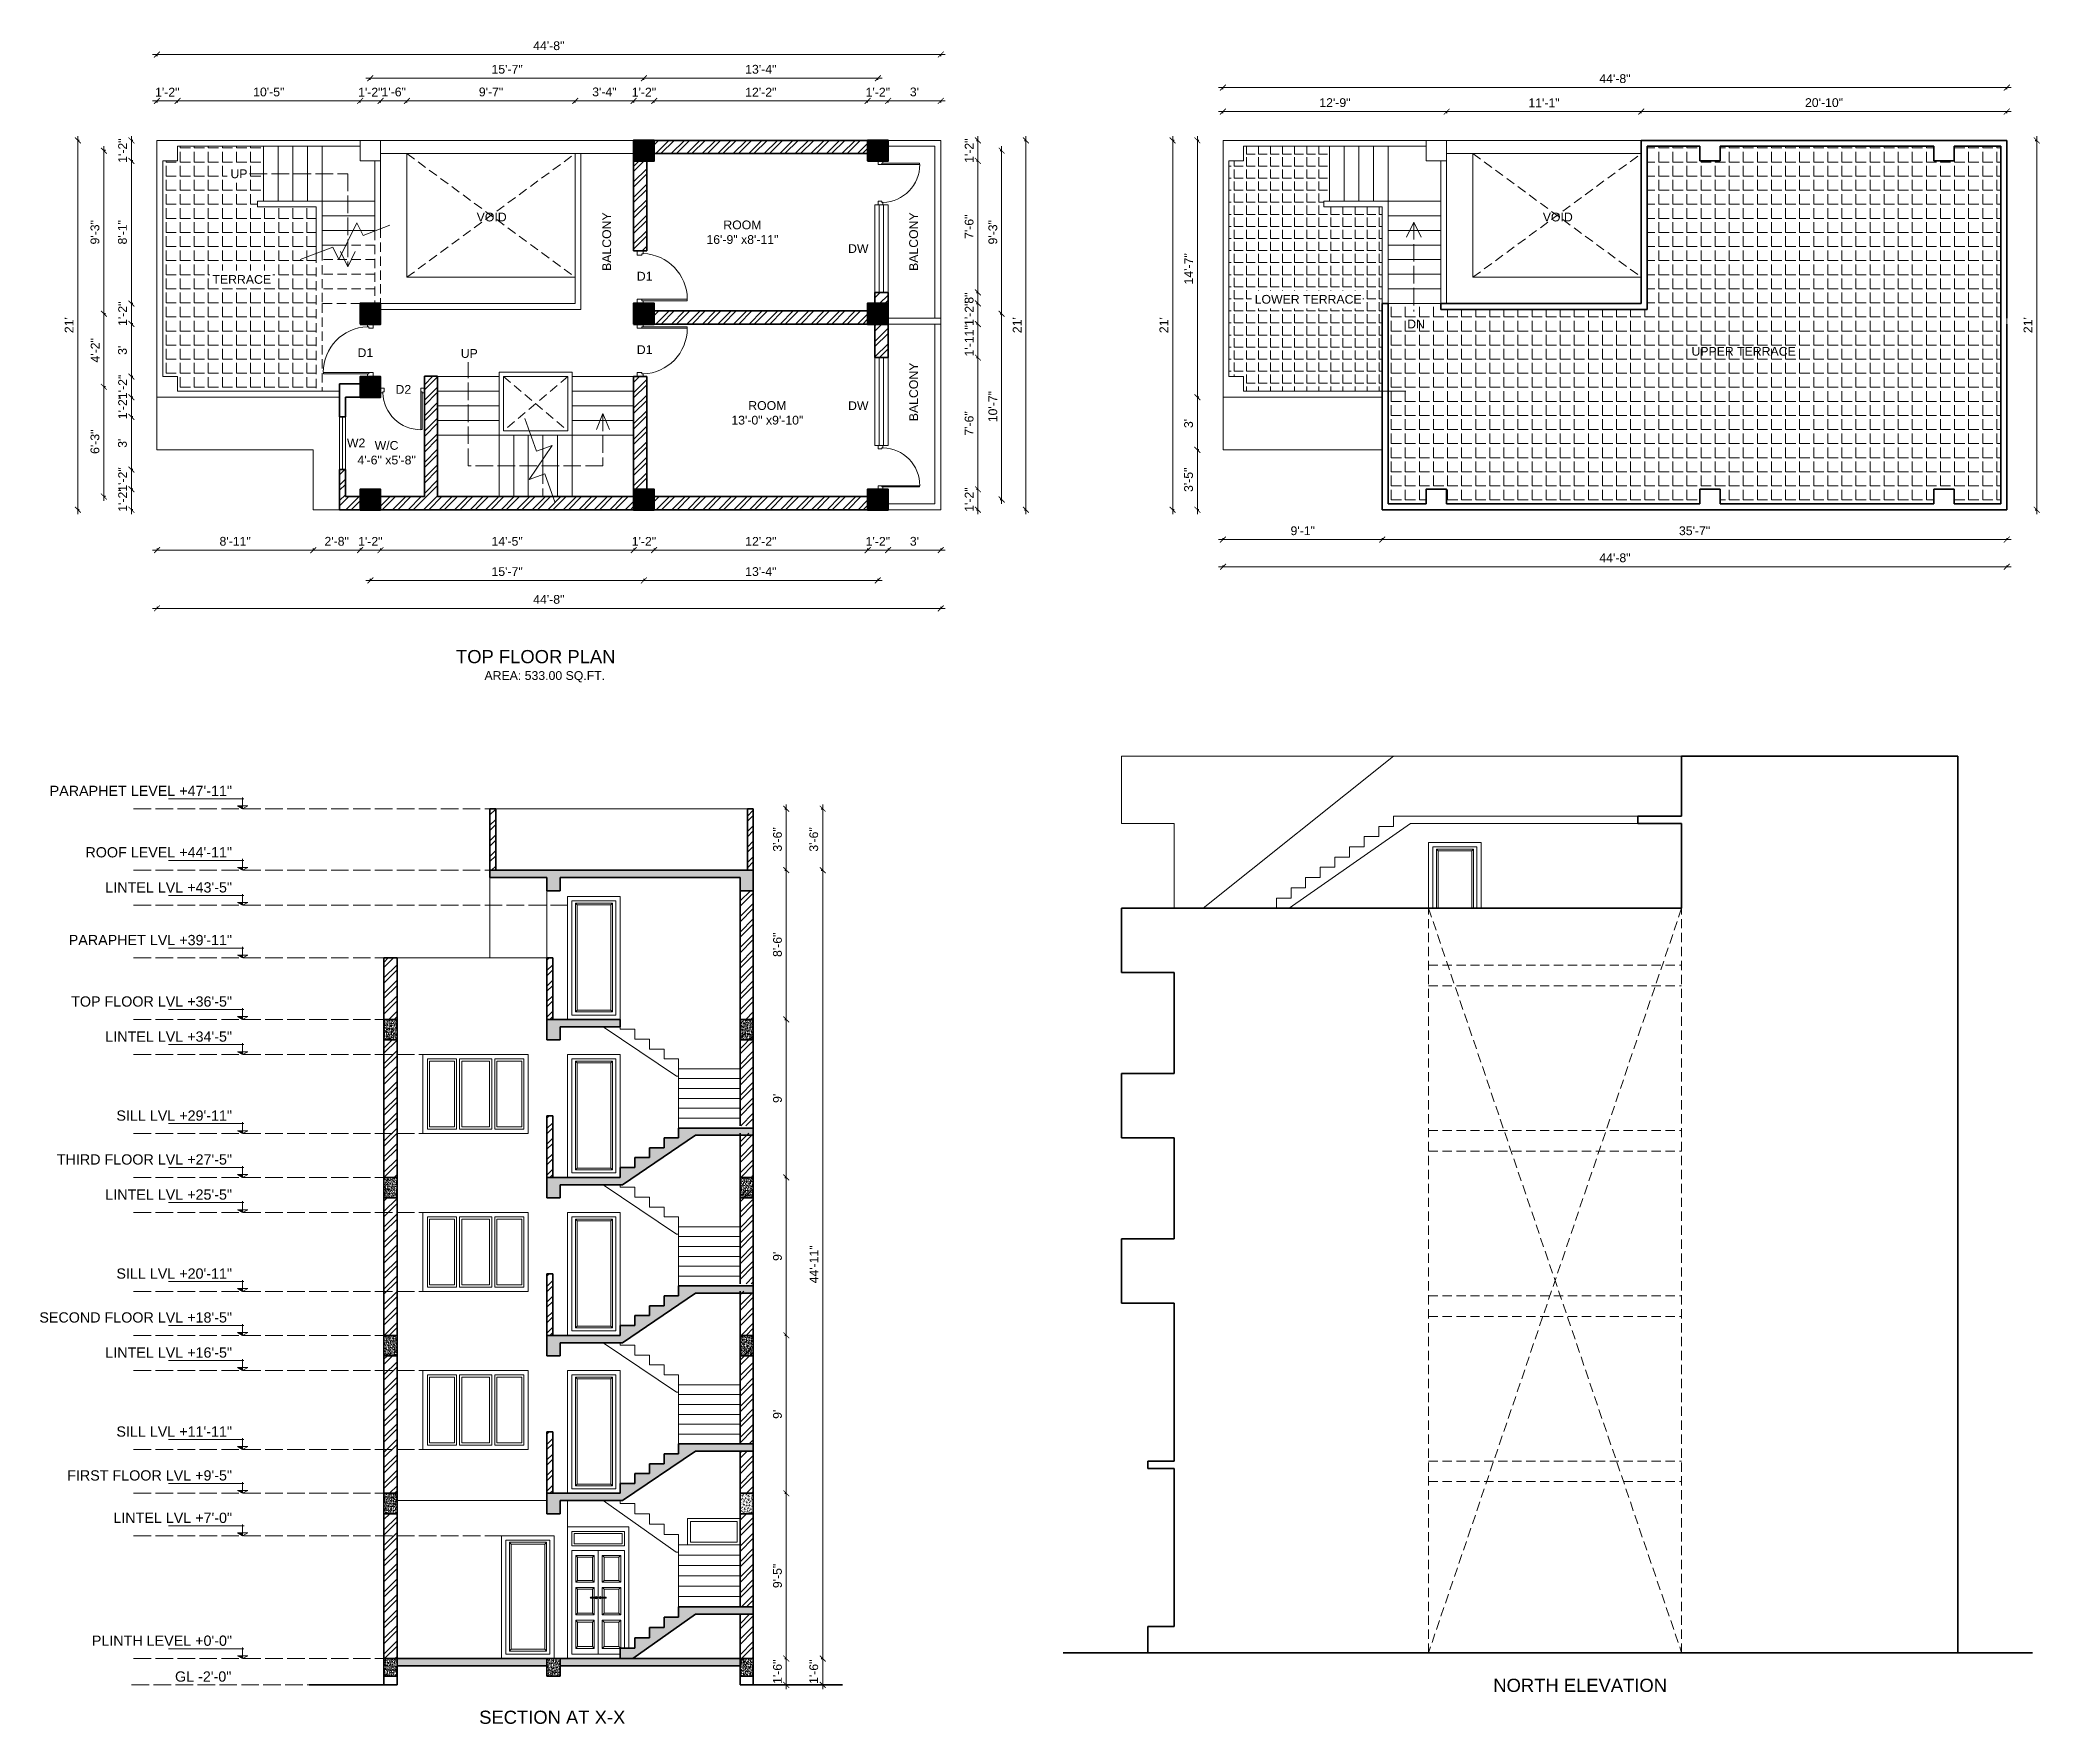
# Model space of a CAD drawing. Header units: inches. Extents: x -12073856 to 12321241, y -1226296 to 1319224.
# Drawn here: x 152298 to 153665, y 36431 to 37582 of the extents above; entities that cross this region are included whole.
import ezdxf

# ---------------------------------------------------------------- set-up
doc = ezdxf.new("R2010")
doc.units = ezdxf.units.IN
doc.header["$MEASUREMENT"] = 0
doc.header["$PDMODE"] = 35
for name, pattern in [('ACAD_ISO02W100', [15, 12, -3]), ('ACAD_ISO04W100', [30, 24, -3, 0, -3]), ('DASHED', [19.05, 12.7, -6.35]), ('HIDDEN', [9.525, 6.35, -3.175])]:
    doc.linetypes.add(name, pattern=pattern)
for name, color, linetype, lineweight in [('cl', 4, 'ACAD_ISO04W100', 15), ('Column', 181, 'Continuous', 40), ('DIM', 6, 'Continuous', 9), ('Dimension', 130, 'Continuous', 9), ('DIMENTION', 140, 'Continuous', 0), ('dimentions', 5, 'Continuous', 9), ('door', 20, 'Continuous', 35), ('Hatch', 9, 'Continuous', 9), ('Hidden', 254, 'ACAD_ISO02W100', 15), ('OUTLINE', 1, 'Continuous', 25), ('REINFORCEMENT', 2, 'Continuous', 40), ('REN', 242, 'Continuous', 30), ('Stairs', 61, 'Continuous', 18), ('steps', 253, 'Continuous', 20), ('TEXT', 255, 'Continuous', 35), ('tiles', 30, 'Continuous', 5), ('Toilet', 7, 'Continuous', 25), ('TXT', 114, 'Continuous', 13), ('WALL', 1, 'Continuous', 30), ('Walls', 11, 'Continuous', 35), ('Windows', 151, 'Continuous', 15)]:
    doc.layers.add(name, color=color, linetype=linetype, lineweight=lineweight)
doc.styles.add('CEN', font='GOTHIC.TTF')
doc.styles.add('Lettring Text', font='arial.ttf')
doc.styles.add('S-111', font='tahoma.ttf', dxfattribs={"height": 8})
doc.styles.add('SEN', font='GOTHIC.TTF')
doc.styles.get("Standard").update_dxf_attribs({"font": 'arial.ttf'})
doc.styles.add('TAHOMA', font='tahoma.ttf', dxfattribs={"height": 9})
doc.styles.add('Text', font='GOTHIC.TTF', dxfattribs={"height": 6})
doc.styles.add('TEXT-4', font='times.ttf', dxfattribs={"height": 7})
doc.dimstyles.new('Copy of Standard', dxfattribs={"dimtxt": 12, "dimasz": 4, "dimexe": 0, "dimexo": 6, "dimgap": 3, "dimtad": 1, "dimdec": 0, "dimzin": 0, "dimdsep": 46, "dimlunit": 4, "dimtxsty": 'Standard', "dimblk": 'ARCHTICK', "dimcen": 0.09, "dimdle": 3, "dimclrd": 256, "dimadec": 0, "dimazin": 0, "dimtfac": 1, "dimtdec": 0, "dimtofl": 0, "dimtmove": 0, "dimatfit": 3, "dimfxl": 1, "dimfxlon": 1, "dimtolj": 1, "dimtzin": 0, "dimlwd": -1, "dimarcsym": 0})
doc.dimstyles.new('DIM-4', dxfattribs={"dimtxt": 4, "dimasz": 2, "dimexe": 0, "dimexo": 1, "dimgap": 1, "dimtad": 1, "dimdec": 0, "dimlfac": 0.5, "dimzin": 3, "dimdsep": 46, "dimlunit": 4, "dimtxsty": 'TEXT-4', "dimcen": 0.09, "dimadec": 0, "dimazin": 0, "dimtfac": 1, "dimtdec": 0, "dimtix": 1, "dimtofl": 0, "dimtmove": 2, "dimatfit": 2, "dimfxl": 1, "dimtolj": 1, "dimtzin": 0, "dimlwe": 5, "dimarcsym": 0})
doc.dimstyles.new('my dimension', dxfattribs={"dimtxt": 8, "dimasz": 1, "dimexe": 6, "dimexo": 12, "dimgap": 2, "dimtad": 1, "dimdec": 0, "dimrnd": 1.38778e-17, "dimzin": 4, "dimdsep": 46, "dimlunit": 3, "dimtxsty": 'Standard', "dimblk": 'ARROW', "dimcen": 0, "dimse1": 1, "dimse2": 1, "dimclrd": 256, "dimclre": 256, "dimclrt": 256, "dimadec": 5, "dimazin": 0, "dimtfac": 1, "dimtdec": 0, "dimtix": 1, "dimtmove": 2, "dimatfit": 1, "dimfxl": 1, "dimtolj": 1, "dimtzin": 0, "dimlwd": -1, "dimlwe": -1, "dimarcsym": 0})
doc.dimstyles.new("S-2'", dxfattribs={"dimscale": 96, "dimtxt": 9, "dimasz": 0.003, "dimexe": 0.09375, "dimexo": 0.09375, "dimgap": 0.0625, "dimtad": 1, "dimdec": 0, "dimlfac": 0.25, "dimzin": 3, "dimdsep": 46, "dimlunit": 3, "dimtxsty": 'S-111', "dimblk": 'S', "dimcen": 0.09375, "dimdle": 0.09375, "dimse1": 1, "dimse2": 1, "dimadec": 0, "dimazin": 1, "dimtfac": 1, "dimtdec": 0, "dimtix": 1, "dimtmove": 0, "dimatfit": 3, "dimldrblk": 'DOTSMALL', "dimfxl": 1, "dimtolj": 1, "dimtzin": 1, "dimarcsym": 0})
doc.dimstyles.get("Standard").update_dxf_attribs({"dimtxt": 6, "dimasz": 4, "dimexe": 0, "dimexo": 6, "dimgap": 3, "dimtad": 1, "dimdec": 0, "dimzin": 0, "dimdsep": 46, "dimlunit": 4, "dimtxsty": 'Standard', "dimblk": 'ARCHTICK', "dimcen": 0.09, "dimdle": 3, "dimclrd": 256, "dimadec": 0, "dimazin": 0, "dimtfac": 1, "dimtdec": 0, "dimtofl": 0, "dimtmove": 0, "dimatfit": 3, "dimfxl": 1, "dimfxlon": 1, "dimtolj": 1, "dimtzin": 0, "dimlwd": -1, "dimarcsym": 0})
pattern_1 = [(45, (29790.462, -1291.915), (-5.30330086, 5.30330086), []), (45, (29793.997, -1291.915), (-5.30330086, 5.30330086), [])]
pattern_2 = [(0, (18952.722, 0), (0, 9.625), [7, -2.625]), (90, (18952.722, 0), (-9.625, 6e-16), [7, -2.625])]
pattern_3 = [(50, (15983.7466, 437.9197), (2.151780548, -0.188256405), [0.225, -2.475]), (355, (15983.7466, 437.9197), (-0.416254, 2.2565764), [0.18, -1.98]), (100.4514445, (15983.926, 437.904), (1.73552654, 2.068319973), [0.191220576, -2.103426336]), (46.1842, (15983.7466, 438.5197), (3.20172399, -0.49655784), [0.3375, -3.7125]), (96.6356355, (15984.0134, 438.4783), (2.80398584, 2.9223558), [0.286831026, -3.15514128]), (351.184164, (15983.7466, 438.5197), (2.803985835, 2.9223558), [0.27, -2.97]), (21, (15984.0466, 438.3697), (1.790721156, -1.207856672), [0.225, -2.475]), (326, (15984.0466, 438.3697), (0.729945996, 2.175450135), [0.18, -1.98]), (71.4514447, (15984.1958, 438.269), (2.52066713, 0.967593458), [0.19122057, -2.103426336]), (37.5, (15983.7466, 437.9197), (0.036479566, 0.9986815615), [0, -1.956, 0, -2.01, 0, -1.9875]), (7.5, (15983.7466, 437.9197), (0.789208612, 1.183235136), [0, -1.146, 0, -1.911, 0, -0.7575]), (327.5, (15983.0776, 437.9197), (1.6014673085, -0.067664615), [0, -0.75, 0, -2.34, 0, -3.105]), (317.5, (15982.7776, 437.9197), (1.749558508, 0.300314947), [0, -0.975, 0, -1.554, 0, -2.205])]
pattern_4 = [(45, (15983.7466, 437.92), (-5.30330086, 5.30330086), []), (45, (15987.282, 437.92), (-5.30330086, 5.30330086), [])]
pattern_5 = [(45, (15983.7466, 422.92), (-5.30330086, 5.30330086), []), (45, (15987.282, 422.92), (-5.30330086, 5.30330086), [])]
pattern_6 = [(45, (15983.7466, 427.92), (-5.30330086, 5.30330086), []), (45, (15987.282, 427.92), (-5.30330086, 5.30330086), [])]
pattern_7 = [(45, (15983.7466, 432.92), (-5.30330086, 5.30330086), []), (45, (15987.282, 432.92), (-5.30330086, 5.30330086), [])]
pattern_8 = [(50, (15983.7466, 432.9197), (2.151780548, -0.188256405), [0.225, -2.475]), (355, (15983.7466, 432.9197), (-0.416254, 2.2565764), [0.18, -1.98]), (100.4514445, (15983.926, 432.904), (1.73552654, 2.068319973), [0.191220576, -2.103426336]), (46.1842, (15983.7466, 433.5197), (3.20172399, -0.49655784), [0.3375, -3.7125]), (96.6356355, (15984.0134, 433.4783), (2.80398584, 2.9223558), [0.286831026, -3.15514128]), (351.184164, (15983.7466, 433.5197), (2.803985835, 2.9223558), [0.27, -2.97]), (21, (15984.0466, 433.3697), (1.790721156, -1.207856672), [0.225, -2.475]), (326, (15984.0466, 433.3697), (0.729945996, 2.175450135), [0.18, -1.98]), (71.4514447, (15984.1958, 433.269), (2.52066713, 0.967593458), [0.19122057, -2.103426336]), (37.5, (15983.7466, 432.9197), (0.036479566, 0.9986815615), [0, -1.956, 0, -2.01, 0, -1.9875]), (7.5, (15983.7466, 432.9197), (0.789208612, 1.183235136), [0, -1.146, 0, -1.911, 0, -0.7575]), (327.5, (15983.0776, 432.9197), (1.6014673085, -0.067664615), [0, -0.75, 0, -2.34, 0, -3.105]), (317.5, (15982.7776, 432.9197), (1.749558508, 0.300314947), [0, -0.975, 0, -1.554, 0, -2.205])]
pattern_9 = [(50, (15983.7466, 427.9197), (2.151780548, -0.188256405), [0.225, -2.475]), (355, (15983.7466, 427.9197), (-0.416254, 2.2565764), [0.18, -1.98]), (100.4514445, (15983.926, 427.904), (1.73552654, 2.068319973), [0.191220576, -2.103426336]), (46.1842, (15983.7466, 428.5197), (3.20172399, -0.49655784), [0.3375, -3.7125]), (96.6356355, (15984.0134, 428.4783), (2.80398584, 2.9223558), [0.286831026, -3.15514128]), (351.184164, (15983.7466, 428.5197), (2.803985835, 2.9223558), [0.27, -2.97]), (21, (15984.0466, 428.3697), (1.790721156, -1.207856672), [0.225, -2.475]), (326, (15984.0466, 428.3697), (0.729945996, 2.175450135), [0.18, -1.98]), (71.4514447, (15984.1958, 428.269), (2.52066713, 0.967593458), [0.19122057, -2.103426336]), (37.5, (15983.7466, 427.9197), (0.036479566, 0.9986815615), [0, -1.956, 0, -2.01, 0, -1.9875]), (7.5, (15983.7466, 427.9197), (0.789208612, 1.183235136), [0, -1.146, 0, -1.911, 0, -0.7575]), (327.5, (15983.0776, 427.9197), (1.6014673085, -0.067664615), [0, -0.75, 0, -2.34, 0, -3.105]), (317.5, (15982.7776, 427.9197), (1.749558508, 0.300314947), [0, -0.975, 0, -1.554, 0, -2.205])]
pattern_10 = [(50, (15983.7466, 422.9197), (2.151780548, -0.188256405), [0.225, -2.475]), (355, (15983.7466, 422.9197), (-0.416254, 2.2565764), [0.18, -1.98]), (100.4514445, (15983.926, 422.904), (1.73552654, 2.068319973), [0.191220576, -2.103426336]), (46.1842, (15983.7466, 423.5197), (3.20172399, -0.49655784), [0.3375, -3.7125]), (96.6356355, (15984.0134, 423.4783), (2.80398584, 2.9223558), [0.286831026, -3.15514128]), (351.184164, (15983.7466, 423.5197), (2.803985835, 2.9223558), [0.27, -2.97]), (21, (15984.0466, 423.3697), (1.790721156, -1.207856672), [0.225, -2.475]), (326, (15984.0466, 423.3697), (0.729945996, 2.175450135), [0.18, -1.98]), (71.4514447, (15984.1958, 423.269), (2.52066713, 0.967593458), [0.19122057, -2.103426336]), (37.5, (15983.7466, 422.9197), (0.036479566, 0.9986815615), [0, -1.956, 0, -2.01, 0, -1.9875]), (7.5, (15983.7466, 422.9197), (0.789208612, 1.183235136), [0, -1.146, 0, -1.911, 0, -0.7575]), (327.5, (15983.0776, 422.9197), (1.6014673085, -0.067664615), [0, -0.75, 0, -2.34, 0, -3.105]), (317.5, (15982.7776, 422.9197), (1.749558508, 0.300314947), [0, -0.975, 0, -1.554, 0, -2.205])]
pattern_11 = [(50, (17209.4326, 437.9197), (2.151780548, -0.188256405), [0.225, -2.475]), (355, (17209.4326, 437.9197), (-0.416254, 2.2565764), [0.18, -1.98]), (100.4514445, (17209.6119, 437.904), (1.73552654, 2.068319973), [0.191220576, -2.103426336]), (46.1842, (17209.4326, 438.5197), (3.20172399, -0.49655784), [0.3375, -3.7125]), (96.6356355, (17209.6994, 438.4783), (2.80398584, 2.9223558), [0.286831026, -3.15514128]), (351.184164, (17209.4326, 438.5197), (2.803985835, 2.9223558), [0.27, -2.97]), (21, (17209.7326, 438.3697), (1.790721156, -1.207856672), [0.225, -2.475]), (326, (17209.7326, 438.3697), (0.729945996, 2.175450135), [0.18, -1.98]), (71.4514447, (17209.8818, 438.269), (2.52066713, 0.967593458), [0.19122057, -2.103426336]), (37.5, (17209.4326, 437.9197), (0.036479566, 0.9986815615), [0, -1.956, 0, -2.01, 0, -1.9875]), (7.5, (17209.4326, 437.9197), (0.789208612, 1.183235136), [0, -1.146, 0, -1.911, 0, -0.7575]), (327.5, (17208.7636, 437.9197), (1.6014673085, -0.067664615), [0, -0.75, 0, -2.34, 0, -3.105]), (317.5, (17208.4636, 437.9197), (1.749558508, 0.300314947), [0, -0.975, 0, -1.554, 0, -2.205])]
pattern_12 = [(90, (-3680.62, 0), (-12.5, 0), [])]

msp = doc.modelspace()

# ---------------------------------------------------------------- texts
at = {"layer": 'TEXT'}
for s, width, gutter_width, heights, insert, char_height, attachment_point in [('\\pi6.64702;UP', 23.9148, 1, [0], (152421.45, 37487.91), 6, 7), ('\\pi32.11468;VOID', 84.2389, 1, [0], (152564.29, 37458.34), 6, 7), ('\\pi29.7286;ROOM\\P\\pi18.16039;16\'-9" x8\'-11"', 84.2389, 1, [17.84], (152735.26, 37442.94), 6, 7), ('\\pi32.11468;VOID', 84.2389, 1, [0], (153292.97, 37458.34), 6, 7), ('DW', 18.7269, 1, [0], (152850.23, 37442.84), 6, 1), ('\\pi22.41687;TERRACE', 84.2389, 1, [0], (152393.38, 37415.69), 6, 7), ('\\pi5.0988;D1', 18.7269, 1, [0], (152700.75, 37423.97), 6, 1), ('\\pi6.09286;LOWER TERRACE', 84.2389, 1, [0], (153122.07, 37402.08), 6, 7), ('\\pi6.57131;DN', 23.9148, 1, [0], (153225.81, 37385.29), 6, 7), ('\\pi5.0988;D1', 18.7269, 1, [0], (152700.75, 37373.78), 6, 1), ('\\pi5.0988;D1', 18.7269, 1, [0], (152509.86, 37371.65), 6, 1), ('\\pi4.0531;UP', 18.7269, 1, [0], (152581.46, 37365.07), 6, 7), ('\\pi7.04442;UPPER TERRACE', 84.2389, 1, [0], (153419.67, 37366.52), 6, 7), ('\\pi4.55037;D2', 18.7269, 1, [0], (152536.36, 37346.58), 6, 1), ('\\pi29.7286;ROOM\\P\\pi18.16039;13\'-0" x9\'-10"', 84.2389, 1, [0], (152752.29, 37319.47), 6, 7), ('DW', 18.7269, 1, [0], (152850.23, 37335.45), 6, 1), ('\\pi3.34914;W2', 18.7269, 1, [0], (152504.36, 37309.99), 6, 1), ('\\pi34.18972;W/C\\P\\pi22.41891;4\'-6" x5\'-8"', 84.2389, 1, [0], (152492.47, 37292.21), 6, 7), ('\\pi68.69375;TOP FLOOR PLAN', 245.0498, 2.25, [37.88], (152513.57, 37156.28), 9, 7), ('\\pi81.66067;AREA: 533.00 SQ.FT.', 245.0498, 2.25, [37.88], (152520.07, 37143.31), 6, 7), ('PARAPHET LEVEL +47\'-11" ', 126.485, 7.21, [14.42], (152429.16, 37072.63), 7, 3), ('ROOF LEVEL +44\'-11" ', 126.485, 7.21, [14.42], (152429.16, 37030.63), 7, 3), ('LINTEL LVL +43\'-5" ', 126.485, 7.21, [14.56], (152429.16, 37006.63), 7, 3), ('PARAPHET LVL +39\'-11" ', 126.485, 7.21, [14.42], (152429.16, 36970.63), 7, 3), ('TOP FLOOR LVL +36\'-5" ', 126.485, 7.21, [14.42], (152429.16, 36928.63), 7, 3), ('LINTEL LVL +34\'-5" ', 126.485, 7.21, [14.42], (152429.16, 36904.63), 7, 3), ('SILL LVL +29\'-11" ', 126.485, 7.21, [14.42], (152429.16, 36850.63), 7, 3), ('THIRD FLOOR LVL +27\'-5" ', 126.485, 7.21, [14.42], (152429.16, 36820.63), 7, 3), ('LINTEL LVL +25\'-5" ', 126.485, 7.21, [14.42], (152429.16, 36796.63), 7, 3), ('SILL LVL +20\'-11" ', 126.485, 7.21, [14.42], (152429.16, 36742.63), 7, 3), ('SECOND FLOOR LVL +18\'-5" ', 135.2652, 7.21, [12.78], (152429.16, 36712.63), 7, 3), ('LINTEL LVL +16\'-5" ', 126.485, 7.21, [14.42], (152429.16, 36688.63), 7, 3), ('SILL LVL +11\'-11" ', 126.485, 7.21, [14.42], (152429.16, 36634.63), 7, 3), ('FIRST FLOOR LVL +9\'-5" ', 126.485, 7.21, [14.42], (152429.16, 36604.63), 7, 3), ('LINTEL LVL +7\'-0" ', 126.485, 7.21, [14.42], (152429.21, 36575.63), 7, 3), ('PLINTH LEVEL +0\'-0" ', 126.485, 7.21, [14.42], (152429.16, 36491.63), 7, 3), ('GL -2\'-0" ', 84.3934, 7.21, [0], (152428.7, 36467.12), 7, 3)]:
    msp.add_mtext_dynamic_manual_height_columns(s, width=width, gutter_width=gutter_width, heights=heights, dxfattribs=dict(at, insert=insert, char_height=char_height, attachment_point=attachment_point))
at = {"layer": 'TEXT', "char_height": 6, "attachment_point": 3, "rotation": 90}
for insert in [(152682.26, 37464.62), (152892.04, 37464.62), (152892.04, 37361.89)]:
    msp.add_mtext_dynamic_manual_height_columns('BALCONY', width=42.6174, gutter_width=1, heights=[20.6], dxfattribs=dict(at, insert=insert))
at = {"layer": 'Windows', "char_height": 9, "attachment_point": 1}
for s, width, heights, insert in [('\\pi64.1385;NORTH ELEVATION', 245.0498, [37.88], (153227.1, 36462.12)), ('SECTION AT X-X', 123.2657, [21.93], (152598.1, 36440.29))]:
    msp.add_mtext_dynamic_manual_height_columns(s, width=width, gutter_width=2.25, heights=heights, dxfattribs=dict(at, insert=insert))

# ---------------------------------------------------------------- blocks, each defined once
blk = doc.blocks.new('colm')
at = {"layer": 'Hatch'}
h = blk.add_hatch(color=256, dxfattribs=at)
h.dxf.hatch_style = 1
h.paths.add_polyline_path([(66705.7, 8319.7), (66705.7, 8307.7), (66717.7, 8307.7), (66717.7, 8319.7)])
at = {"layer": 'Column'}
blk.add_lwpolyline([(66705.7, 8307.7), (66717.7, 8307.7), (66717.7, 8319.7), (66705.7, 8319.7)], close=True, dxfattribs=at)
blk = doc.blocks.new('GFFGS')
at = {"layer": 'Windows'}
for p, q in [((97915.2, 19628.6), (97915.2, 19658.7)), ((97916.2, 19658.7), (97915.2, 19658.7)), ((97916.2, 19627.7), (97916.2, 19658.8)), ((97915.2, 19628.6), (97913.3, 19628.6)), ((97913.3, 19628.6), (97913.3, 19624.7)), ((97913.3, 19624.7), (97916.2, 19624.7)), ((97915.2, 19627.7), (97915.2, 19628.6)), ((97916.2, 19627.7), (97915.2, 19627.7)), ((97916.2, 19624.7), (97916.2, 19627.7)), ((97946.4, 19624.7), (97946.4, 19627.7)), ((97946.4, 19627.7), (97947.3, 19627.7)), ((97949.3, 19624.7), (97946.4, 19624.7)), ((97947.3, 19627.7), (97947.3, 19628.6)), ((97947.3, 19628.6), (97949.3, 19628.6)), ((97949.3, 19628.6), (97949.3, 19624.7))]:
    blk.add_line(p, q, dxfattribs=at)
blk.add_arc((97916.3, 19627.7), 31.1, 1.7801, 90.1235, dxfattribs=at)
blk = doc.blocks.new('_ArchTick')
at = {"color": 0, "linetype": 'ByBlock', "const_width": 0.15}
blk.add_lwpolyline([(-0.5, -0.5), (0.5, 0.5)], dxfattribs=at)
blk = doc.blocks.new('*D228')
at = {"layer": 'Defpoints', "color": 0, "transparency": 16777216}
for p in [(152391.9, 37540.8), (152377.9, 37513.8), (152391.9, 37509.8)]:
    blk.add_point(p, dxfattribs=at)
at = {"layer": 'Dimension', "transparency": 16777216}
blk.add_line((152374.9, 37540.8), (152394.9, 37540.8), dxfattribs=at)
at = {"layer": 'Dimension', "color": 0, "lineweight": -2, "transparency": 16777216}
for p, q in [((152377.9, 37539.8), (152377.9, 37540.8)), ((152391.9, 37539.8), (152391.9, 37540.8))]:
    blk.add_line(p, q, dxfattribs=at)
at = {"layer": 'Dimension', "transparency": 16777216, "xscale": 4, "yscale": 4, "zscale": 4, "rotation": 180}
blk.add_blockref('_ArchTick', (152377.9, 37540.8), dxfattribs=at)
at = {"layer": 'Dimension', "transparency": 16777216, "xscale": 4, "yscale": 4, "zscale": 4}
blk.add_blockref('_ArchTick', (152391.9, 37540.8), dxfattribs=at)
at = {"layer": 'Dimension', "color": 0, "lineweight": -2, "transparency": 16777216, "insert": (152384.9, 37546.8), "char_height": 6, "attachment_point": 5}
blk.add_mtext('\\A1;1\'-2"', dxfattribs=at)
blk = doc.blocks.new('*D229')
at = {"layer": 'Defpoints', "color": 0, "transparency": 16777216}
for p in [(152516.7, 37540.8), (152516.7, 37513.8), (152391.9, 37509.8)]:
    blk.add_point(p, dxfattribs=at)
at = {"layer": 'Dimension', "transparency": 16777216}
blk.add_line((152388.9, 37540.8), (152519.7, 37540.8), dxfattribs=at)
at = {"layer": 'Dimension', "color": 0, "lineweight": -2, "transparency": 16777216}
for p, q in [((152391.9, 37539.8), (152391.9, 37540.8)), ((152516.7, 37539.8), (152516.7, 37540.8))]:
    blk.add_line(p, q, dxfattribs=at)
at = {"layer": 'Dimension', "transparency": 16777216, "xscale": 4, "yscale": 4, "zscale": 4, "rotation": 180}
blk.add_blockref('_ArchTick', (152391.9, 37540.8), dxfattribs=at)
at = {"layer": 'Dimension', "transparency": 16777216, "xscale": 4, "yscale": 4, "zscale": 4}
blk.add_blockref('_ArchTick', (152516.7, 37540.8), dxfattribs=at)
at = {"layer": 'Dimension', "color": 0, "lineweight": -2, "transparency": 16777216, "insert": (152454.3, 37546.9), "char_height": 6, "attachment_point": 5}
blk.add_mtext('\\A1;10\'-5"', dxfattribs=at)
blk = doc.blocks.new('*D230')
at = {"layer": 'Defpoints', "color": 0, "transparency": 16777216}
for p in [(152530.7, 37540.8), (152516.7, 37513.8), (152530.7, 37513.8)]:
    blk.add_point(p, dxfattribs=at)
at = {"layer": 'Dimension', "transparency": 16777216}
blk.add_line((152513.7, 37540.8), (152533.7, 37540.8), dxfattribs=at)
at = {"layer": 'Dimension', "color": 0, "lineweight": -2, "transparency": 16777216}
for p, q in [((152516.7, 37539.8), (152516.7, 37540.8)), ((152530.7, 37539.8), (152530.7, 37540.8))]:
    blk.add_line(p, q, dxfattribs=at)
at = {"layer": 'Dimension', "transparency": 16777216, "xscale": 4, "yscale": 4, "zscale": 4, "rotation": 180}
blk.add_blockref('_ArchTick', (152516.7, 37540.8), dxfattribs=at)
at = {"layer": 'Dimension', "transparency": 16777216, "xscale": 4, "yscale": 4, "zscale": 4}
blk.add_blockref('_ArchTick', (152530.7, 37540.8), dxfattribs=at)
at = {"layer": 'Dimension', "color": 0, "lineweight": -2, "transparency": 16777216, "insert": (152523.7, 37546.8), "char_height": 6, "attachment_point": 5}
blk.add_mtext('\\A1;1\'-2"', dxfattribs=at)
blk = doc.blocks.new('*D231')
at = {"layer": 'Defpoints', "color": 0, "transparency": 16777216}
for p in [(152548.7, 37540.8), (152530.7, 37513.8), (152548.7, 37504.8)]:
    blk.add_point(p, dxfattribs=at)
at = {"layer": 'Dimension', "transparency": 16777216}
blk.add_line((152527.7, 37540.8), (152551.7, 37540.8), dxfattribs=at)
at = {"layer": 'Dimension', "color": 0, "lineweight": -2, "transparency": 16777216}
for p, q in [((152530.7, 37539.8), (152530.7, 37540.8)), ((152548.7, 37539.8), (152548.7, 37540.8))]:
    blk.add_line(p, q, dxfattribs=at)
at = {"layer": 'Dimension', "transparency": 16777216, "xscale": 4, "yscale": 4, "zscale": 4, "rotation": 180}
blk.add_blockref('_ArchTick', (152530.7, 37540.8), dxfattribs=at)
at = {"layer": 'Dimension', "transparency": 16777216, "xscale": 4, "yscale": 4, "zscale": 4}
blk.add_blockref('_ArchTick', (152548.7, 37540.8), dxfattribs=at)
at = {"layer": 'Dimension', "color": 0, "lineweight": -2, "transparency": 16777216, "insert": (152539.7, 37546.9), "char_height": 6, "attachment_point": 5}
blk.add_mtext('\\A1;1\'-6"', dxfattribs=at)
blk = doc.blocks.new('*D232')
at = {"layer": 'Defpoints', "color": 0, "transparency": 16777216}
for p in [(152663.7, 37540.8), (152548.7, 37504.8), (152663.7, 37504.8)]:
    blk.add_point(p, dxfattribs=at)
at = {"layer": 'Dimension', "transparency": 16777216}
blk.add_line((152545.7, 37540.8), (152666.7, 37540.8), dxfattribs=at)
at = {"layer": 'Dimension', "color": 0, "lineweight": -2, "transparency": 16777216}
for p, q in [((152548.7, 37539.8), (152548.7, 37540.8)), ((152663.7, 37539.8), (152663.7, 37540.8))]:
    blk.add_line(p, q, dxfattribs=at)
at = {"layer": 'Dimension', "transparency": 16777216, "xscale": 4, "yscale": 4, "zscale": 4, "rotation": 180}
blk.add_blockref('_ArchTick', (152548.7, 37540.8), dxfattribs=at)
at = {"layer": 'Dimension', "transparency": 16777216, "xscale": 4, "yscale": 4, "zscale": 4}
blk.add_blockref('_ArchTick', (152663.7, 37540.8), dxfattribs=at)
at = {"layer": 'Dimension', "color": 0, "lineweight": -2, "transparency": 16777216, "insert": (152606.2, 37546.9), "char_height": 6, "attachment_point": 5}
blk.add_mtext('\\A1;9\'-7"', dxfattribs=at)
blk = doc.blocks.new('*D233')
at = {"layer": 'Defpoints', "color": 0, "transparency": 16777216}
for p in [(152703.7, 37540.8), (152703.7, 37513.8), (152663.7, 37504.8)]:
    blk.add_point(p, dxfattribs=at)
at = {"layer": 'Dimension', "transparency": 16777216}
blk.add_line((152660.7, 37540.8), (152706.7, 37540.8), dxfattribs=at)
at = {"layer": 'Dimension', "color": 0, "lineweight": -2, "transparency": 16777216}
for p, q in [((152663.7, 37539.8), (152663.7, 37540.8)), ((152703.7, 37539.8), (152703.7, 37540.8))]:
    blk.add_line(p, q, dxfattribs=at)
at = {"layer": 'Dimension', "transparency": 16777216, "xscale": 4, "yscale": 4, "zscale": 4, "rotation": 180}
blk.add_blockref('_ArchTick', (152663.7, 37540.8), dxfattribs=at)
at = {"layer": 'Dimension', "transparency": 16777216, "xscale": 4, "yscale": 4, "zscale": 4}
blk.add_blockref('_ArchTick', (152703.7, 37540.8), dxfattribs=at)
at = {"layer": 'Dimension', "color": 0, "lineweight": -2, "transparency": 16777216, "insert": (152683.7, 37546.9), "char_height": 6, "attachment_point": 5}
blk.add_mtext('\\A1;3\'-4"', dxfattribs=at)
blk = doc.blocks.new('*D234')
at = {"layer": 'Defpoints', "color": 0, "transparency": 16777216}
for p in [(152717.7, 37540.8), (152703.7, 37513.8), (152717.7, 37513.8)]:
    blk.add_point(p, dxfattribs=at)
at = {"layer": 'Dimension', "transparency": 16777216}
blk.add_line((152700.7, 37540.8), (152720.7, 37540.8), dxfattribs=at)
at = {"layer": 'Dimension', "color": 0, "lineweight": -2, "transparency": 16777216}
for p, q in [((152703.7, 37539.8), (152703.7, 37540.8)), ((152717.7, 37539.8), (152717.7, 37540.8))]:
    blk.add_line(p, q, dxfattribs=at)
at = {"layer": 'Dimension', "transparency": 16777216, "xscale": 4, "yscale": 4, "zscale": 4, "rotation": 180}
blk.add_blockref('_ArchTick', (152703.7, 37540.8), dxfattribs=at)
at = {"layer": 'Dimension', "transparency": 16777216, "xscale": 4, "yscale": 4, "zscale": 4}
blk.add_blockref('_ArchTick', (152717.7, 37540.8), dxfattribs=at)
at = {"layer": 'Dimension', "color": 0, "lineweight": -2, "transparency": 16777216, "insert": (152710.7, 37546.8), "char_height": 6, "attachment_point": 5}
blk.add_mtext('\\A1;1\'-2"', dxfattribs=at)
blk = doc.blocks.new('*D235')
at = {"layer": 'Defpoints', "color": 0, "transparency": 16777216}
for p in [(152863.6, 37540.8), (152717.7, 37513.8), (152863.6, 37513.8)]:
    blk.add_point(p, dxfattribs=at)
at = {"layer": 'Dimension', "transparency": 16777216}
blk.add_line((152714.7, 37540.8), (152866.6, 37540.8), dxfattribs=at)
at = {"layer": 'Dimension', "color": 0, "lineweight": -2, "transparency": 16777216}
for p, q in [((152717.7, 37539.8), (152717.7, 37540.8)), ((152863.6, 37539.8), (152863.6, 37540.8))]:
    blk.add_line(p, q, dxfattribs=at)
at = {"layer": 'Dimension', "transparency": 16777216, "xscale": 4, "yscale": 4, "zscale": 4, "rotation": 180}
blk.add_blockref('_ArchTick', (152717.7, 37540.8), dxfattribs=at)
at = {"layer": 'Dimension', "transparency": 16777216, "xscale": 4, "yscale": 4, "zscale": 4}
blk.add_blockref('_ArchTick', (152863.6, 37540.8), dxfattribs=at)
at = {"layer": 'Dimension', "color": 0, "lineweight": -2, "transparency": 16777216, "insert": (152790.6, 37546.8), "char_height": 6, "attachment_point": 5}
blk.add_mtext('\\A1;12\'-2"', dxfattribs=at)
blk = doc.blocks.new('*D236')
at = {"layer": 'Defpoints', "color": 0, "transparency": 16777216}
for p in [(152877.6, 37540.8), (152863.6, 37513.8), (152877.6, 37513.8)]:
    blk.add_point(p, dxfattribs=at)
at = {"layer": 'Dimension', "transparency": 16777216}
blk.add_line((152860.6, 37540.8), (152880.6, 37540.8), dxfattribs=at)
at = {"layer": 'Dimension', "color": 0, "lineweight": -2, "transparency": 16777216}
for p, q in [((152863.6, 37539.8), (152863.6, 37540.8)), ((152877.6, 37539.8), (152877.6, 37540.8))]:
    blk.add_line(p, q, dxfattribs=at)
at = {"layer": 'Dimension', "transparency": 16777216, "xscale": 4, "yscale": 4, "zscale": 4, "rotation": 180}
blk.add_blockref('_ArchTick', (152863.6, 37540.8), dxfattribs=at)
at = {"layer": 'Dimension', "transparency": 16777216, "xscale": 4, "yscale": 4, "zscale": 4}
blk.add_blockref('_ArchTick', (152877.6, 37540.8), dxfattribs=at)
at = {"layer": 'Dimension', "color": 0, "lineweight": -2, "transparency": 16777216, "insert": (152870.6, 37546.8), "char_height": 6, "attachment_point": 5}
blk.add_mtext('\\A1;1\'-2"', dxfattribs=at)
blk = doc.blocks.new('*D237')
at = {"layer": 'Defpoints', "color": 0, "transparency": 16777216}
for p in [(152913.6, 37540.8), (152877.6, 37513.8), (152913.6, 37513.8)]:
    blk.add_point(p, dxfattribs=at)
at = {"layer": 'Dimension', "transparency": 16777216}
blk.add_line((152874.6, 37540.8), (152916.6, 37540.8), dxfattribs=at)
at = {"layer": 'Dimension', "color": 0, "lineweight": -2, "transparency": 16777216}
for p, q in [((152877.6, 37539.8), (152877.6, 37540.8)), ((152913.6, 37539.8), (152913.6, 37540.8))]:
    blk.add_line(p, q, dxfattribs=at)
at = {"layer": 'Dimension', "transparency": 16777216, "xscale": 4, "yscale": 4, "zscale": 4, "rotation": 180}
blk.add_blockref('_ArchTick', (152877.6, 37540.8), dxfattribs=at)
at = {"layer": 'Dimension', "transparency": 16777216, "xscale": 4, "yscale": 4, "zscale": 4}
blk.add_blockref('_ArchTick', (152913.6, 37540.8), dxfattribs=at)
at = {"layer": 'Dimension', "color": 0, "lineweight": -2, "transparency": 16777216, "insert": (152895.6, 37546.9), "char_height": 6, "attachment_point": 5}
blk.add_mtext("\\A1;3'", dxfattribs=at)
blk = doc.blocks.new('*D238')
at = {"layer": 'Defpoints', "color": 0, "transparency": 16777216}
for p in [(152710.7, 37556.3), (152523.7, 37513.8), (152710.7, 37513.8)]:
    blk.add_point(p, dxfattribs=at)
at = {"layer": 'Dimension', "transparency": 16777216}
blk.add_line((152520.7, 37556.3), (152713.7, 37556.3), dxfattribs=at)
at = {"layer": 'Dimension', "color": 0, "lineweight": -2, "transparency": 16777216}
for p, q in [((152523.7, 37555.3), (152523.7, 37556.3)), ((152710.7, 37555.3), (152710.7, 37556.3))]:
    blk.add_line(p, q, dxfattribs=at)
at = {"layer": 'Dimension', "transparency": 16777216, "xscale": 4, "yscale": 4, "zscale": 4, "rotation": 180}
blk.add_blockref('_ArchTick', (152523.7, 37556.3), dxfattribs=at)
at = {"layer": 'Dimension', "transparency": 16777216, "xscale": 4, "yscale": 4, "zscale": 4}
blk.add_blockref('_ArchTick', (152710.7, 37556.3), dxfattribs=at)
at = {"layer": 'Dimension', "color": 0, "lineweight": -2, "transparency": 16777216, "insert": (152617.2, 37562.4), "char_height": 6, "attachment_point": 5}
blk.add_mtext('\\A1;15\'-7"', dxfattribs=at)
blk = doc.blocks.new('*D239')
at = {"layer": 'Defpoints', "color": 0, "transparency": 16777216}
for p in [(152870.6, 37556.3), (152710.7, 37513.8), (152870.6, 37513.8)]:
    blk.add_point(p, dxfattribs=at)
at = {"layer": 'Dimension', "transparency": 16777216}
blk.add_line((152707.7, 37556.3), (152873.6, 37556.3), dxfattribs=at)
at = {"layer": 'Dimension', "color": 0, "lineweight": -2, "transparency": 16777216}
for p, q in [((152710.7, 37555.3), (152710.7, 37556.3)), ((152870.6, 37555.3), (152870.6, 37556.3))]:
    blk.add_line(p, q, dxfattribs=at)
at = {"layer": 'Dimension', "transparency": 16777216, "xscale": 4, "yscale": 4, "zscale": 4, "rotation": 180}
blk.add_blockref('_ArchTick', (152710.7, 37556.3), dxfattribs=at)
at = {"layer": 'Dimension', "transparency": 16777216, "xscale": 4, "yscale": 4, "zscale": 4}
blk.add_blockref('_ArchTick', (152870.6, 37556.3), dxfattribs=at)
at = {"layer": 'Dimension', "color": 0, "lineweight": -2, "transparency": 16777216, "insert": (152790.6, 37562.4), "char_height": 6, "attachment_point": 5}
blk.add_mtext('\\A1;13\'-4"', dxfattribs=at)
blk = doc.blocks.new('*D240')
at = {"layer": 'Defpoints', "color": 0, "transparency": 16777216}
for p in [(152377.9, 37338.3), (152484.7, 37261.3), (152484.7, 37233.7)]:
    blk.add_point(p, dxfattribs=at)
at = {"layer": 'Dimension', "transparency": 16777216}
blk.add_line((152374.9, 37233.7), (152487.7, 37233.7), dxfattribs=at)
at = {"layer": 'Dimension', "color": 0, "lineweight": -2, "transparency": 16777216}
for p, q in [((152377.9, 37234.7), (152377.9, 37233.7)), ((152484.7, 37234.7), (152484.7, 37233.7))]:
    blk.add_line(p, q, dxfattribs=at)
at = {"layer": 'Dimension', "transparency": 16777216, "xscale": 4, "yscale": 4, "zscale": 4, "rotation": 180}
blk.add_blockref('_ArchTick', (152377.9, 37233.7), dxfattribs=at)
at = {"layer": 'Dimension', "transparency": 16777216, "xscale": 4, "yscale": 4, "zscale": 4}
blk.add_blockref('_ArchTick', (152484.7, 37233.7), dxfattribs=at)
at = {"layer": 'Dimension', "color": 0, "lineweight": -2, "transparency": 16777216, "insert": (152431.3, 37239.7), "char_height": 6, "attachment_point": 5}
blk.add_mtext('\\A1;8\'-11"', dxfattribs=at)
blk = doc.blocks.new('*D241')
at = {"layer": 'Defpoints', "color": 0, "transparency": 16777216}
for p in [(152484.7, 37261.3), (152516.7, 37261.3), (152516.7, 37233.7)]:
    blk.add_point(p, dxfattribs=at)
at = {"layer": 'Dimension', "transparency": 16777216}
blk.add_line((152481.7, 37233.7), (152519.7, 37233.7), dxfattribs=at)
at = {"layer": 'Dimension', "color": 0, "lineweight": -2, "transparency": 16777216}
for p, q in [((152484.7, 37234.7), (152484.7, 37233.7)), ((152516.7, 37234.7), (152516.7, 37233.7))]:
    blk.add_line(p, q, dxfattribs=at)
at = {"layer": 'Dimension', "transparency": 16777216, "xscale": 4, "yscale": 4, "zscale": 4, "rotation": 180}
blk.add_blockref('_ArchTick', (152484.7, 37233.7), dxfattribs=at)
at = {"layer": 'Dimension', "transparency": 16777216, "xscale": 4, "yscale": 4, "zscale": 4}
blk.add_blockref('_ArchTick', (152516.7, 37233.7), dxfattribs=at)
at = {"layer": 'Dimension', "color": 0, "lineweight": -2, "transparency": 16777216, "insert": (152500.7, 37239.7), "char_height": 6, "attachment_point": 5}
blk.add_mtext('\\A1;2\'-8"', dxfattribs=at)
blk = doc.blocks.new('*D242')
at = {"layer": 'Defpoints', "color": 0, "transparency": 16777216}
for p in [(152516.7, 37261.3), (152530.7, 37261.3), (152530.7, 37233.7)]:
    blk.add_point(p, dxfattribs=at)
at = {"layer": 'Dimension', "transparency": 16777216}
blk.add_line((152513.7, 37233.7), (152533.7, 37233.7), dxfattribs=at)
at = {"layer": 'Dimension', "color": 0, "lineweight": -2, "transparency": 16777216}
for p, q in [((152516.7, 37234.7), (152516.7, 37233.7)), ((152530.7, 37234.7), (152530.7, 37233.7))]:
    blk.add_line(p, q, dxfattribs=at)
at = {"layer": 'Dimension', "transparency": 16777216, "xscale": 4, "yscale": 4, "zscale": 4, "rotation": 180}
blk.add_blockref('_ArchTick', (152516.7, 37233.7), dxfattribs=at)
at = {"layer": 'Dimension', "transparency": 16777216, "xscale": 4, "yscale": 4, "zscale": 4}
blk.add_blockref('_ArchTick', (152530.7, 37233.7), dxfattribs=at)
at = {"layer": 'Dimension', "color": 0, "lineweight": -2, "transparency": 16777216, "insert": (152523.7, 37239.7), "char_height": 6, "attachment_point": 5}
blk.add_mtext('\\A1;1\'-2"', dxfattribs=at)
blk = doc.blocks.new('*D243')
at = {"layer": 'Defpoints', "color": 0, "transparency": 16777216}
for p in [(152530.7, 37261.3), (152703.7, 37261.3), (152703.7, 37233.7)]:
    blk.add_point(p, dxfattribs=at)
at = {"layer": 'Dimension', "transparency": 16777216}
blk.add_line((152527.7, 37233.7), (152706.7, 37233.7), dxfattribs=at)
at = {"layer": 'Dimension', "color": 0, "lineweight": -2, "transparency": 16777216}
for p, q in [((152530.7, 37234.7), (152530.7, 37233.7)), ((152703.7, 37234.7), (152703.7, 37233.7))]:
    blk.add_line(p, q, dxfattribs=at)
at = {"layer": 'Dimension', "transparency": 16777216, "xscale": 4, "yscale": 4, "zscale": 4, "rotation": 180}
blk.add_blockref('_ArchTick', (152530.7, 37233.7), dxfattribs=at)
at = {"layer": 'Dimension', "transparency": 16777216, "xscale": 4, "yscale": 4, "zscale": 4}
blk.add_blockref('_ArchTick', (152703.7, 37233.7), dxfattribs=at)
at = {"layer": 'Dimension', "color": 0, "lineweight": -2, "transparency": 16777216, "insert": (152617.2, 37239.7), "char_height": 6, "attachment_point": 5}
blk.add_mtext('\\A1;14\'-5"', dxfattribs=at)
blk = doc.blocks.new('*D244')
at = {"layer": 'Defpoints', "color": 0, "transparency": 16777216}
for p in [(152703.7, 37261.3), (152717.7, 37261.3), (152717.7, 37233.7)]:
    blk.add_point(p, dxfattribs=at)
at = {"layer": 'Dimension', "transparency": 16777216}
blk.add_line((152700.7, 37233.7), (152720.7, 37233.7), dxfattribs=at)
at = {"layer": 'Dimension', "color": 0, "lineweight": -2, "transparency": 16777216}
for p, q in [((152703.7, 37234.7), (152703.7, 37233.7)), ((152717.7, 37234.7), (152717.7, 37233.7))]:
    blk.add_line(p, q, dxfattribs=at)
at = {"layer": 'Dimension', "transparency": 16777216, "xscale": 4, "yscale": 4, "zscale": 4, "rotation": 180}
blk.add_blockref('_ArchTick', (152703.7, 37233.7), dxfattribs=at)
at = {"layer": 'Dimension', "transparency": 16777216, "xscale": 4, "yscale": 4, "zscale": 4}
blk.add_blockref('_ArchTick', (152717.7, 37233.7), dxfattribs=at)
at = {"layer": 'Dimension', "color": 0, "lineweight": -2, "transparency": 16777216, "insert": (152710.7, 37239.7), "char_height": 6, "attachment_point": 5}
blk.add_mtext('\\A1;1\'-2"', dxfattribs=at)
blk = doc.blocks.new('*D245')
at = {"layer": 'Defpoints', "color": 0, "transparency": 16777216}
for p in [(152717.7, 37261.3), (152863.6, 37261.3), (152863.6, 37233.7)]:
    blk.add_point(p, dxfattribs=at)
at = {"layer": 'Dimension', "transparency": 16777216}
blk.add_line((152714.7, 37233.7), (152866.6, 37233.7), dxfattribs=at)
at = {"layer": 'Dimension', "color": 0, "lineweight": -2, "transparency": 16777216}
for p, q in [((152717.7, 37234.7), (152717.7, 37233.7)), ((152863.6, 37234.7), (152863.6, 37233.7))]:
    blk.add_line(p, q, dxfattribs=at)
at = {"layer": 'Dimension', "transparency": 16777216, "xscale": 4, "yscale": 4, "zscale": 4, "rotation": 180}
blk.add_blockref('_ArchTick', (152717.7, 37233.7), dxfattribs=at)
at = {"layer": 'Dimension', "transparency": 16777216, "xscale": 4, "yscale": 4, "zscale": 4}
blk.add_blockref('_ArchTick', (152863.6, 37233.7), dxfattribs=at)
at = {"layer": 'Dimension', "color": 0, "lineweight": -2, "transparency": 16777216, "insert": (152790.6, 37239.7), "char_height": 6, "attachment_point": 5}
blk.add_mtext('\\A1;12\'-2"', dxfattribs=at)
blk = doc.blocks.new('*D246')
at = {"layer": 'Defpoints', "color": 0, "transparency": 16777216}
for p in [(152863.6, 37261.3), (152877.6, 37261.3), (152877.6, 37233.7)]:
    blk.add_point(p, dxfattribs=at)
at = {"layer": 'Dimension', "transparency": 16777216}
blk.add_line((152860.6, 37233.7), (152880.6, 37233.7), dxfattribs=at)
at = {"layer": 'Dimension', "color": 0, "lineweight": -2, "transparency": 16777216}
for p, q in [((152863.6, 37234.7), (152863.6, 37233.7)), ((152877.6, 37234.7), (152877.6, 37233.7))]:
    blk.add_line(p, q, dxfattribs=at)
at = {"layer": 'Dimension', "transparency": 16777216, "xscale": 4, "yscale": 4, "zscale": 4, "rotation": 180}
blk.add_blockref('_ArchTick', (152863.6, 37233.7), dxfattribs=at)
at = {"layer": 'Dimension', "transparency": 16777216, "xscale": 4, "yscale": 4, "zscale": 4}
blk.add_blockref('_ArchTick', (152877.6, 37233.7), dxfattribs=at)
at = {"layer": 'Dimension', "color": 0, "lineweight": -2, "transparency": 16777216, "insert": (152870.6, 37239.7), "char_height": 6, "attachment_point": 5}
blk.add_mtext('\\A1;1\'-2"', dxfattribs=at)
blk = doc.blocks.new('*D247')
at = {"layer": 'Defpoints', "color": 0, "transparency": 16777216}
for p in [(152877.6, 37261.3), (152913.6, 37261.3), (152913.6, 37233.7)]:
    blk.add_point(p, dxfattribs=at)
at = {"layer": 'Dimension', "transparency": 16777216}
blk.add_line((152874.6, 37233.7), (152916.6, 37233.7), dxfattribs=at)
at = {"layer": 'Dimension', "color": 0, "lineweight": -2, "transparency": 16777216}
for p, q in [((152877.6, 37234.7), (152877.6, 37233.7)), ((152913.6, 37234.7), (152913.6, 37233.7))]:
    blk.add_line(p, q, dxfattribs=at)
at = {"layer": 'Dimension', "transparency": 16777216, "xscale": 4, "yscale": 4, "zscale": 4, "rotation": 180}
blk.add_blockref('_ArchTick', (152877.6, 37233.7), dxfattribs=at)
at = {"layer": 'Dimension', "transparency": 16777216, "xscale": 4, "yscale": 4, "zscale": 4}
blk.add_blockref('_ArchTick', (152913.6, 37233.7), dxfattribs=at)
at = {"layer": 'Dimension', "color": 0, "lineweight": -2, "transparency": 16777216, "insert": (152895.6, 37239.7), "char_height": 6, "attachment_point": 5}
blk.add_mtext("\\A1;3'", dxfattribs=at)
blk = doc.blocks.new('*D248')
at = {"layer": 'Defpoints', "color": 0, "transparency": 16777216}
for p in [(152523.7, 37261.3), (152710.7, 37261.3), (152710.7, 37213)]:
    blk.add_point(p, dxfattribs=at)
at = {"layer": 'Dimension', "transparency": 16777216}
blk.add_line((152520.7, 37213), (152713.7, 37213), dxfattribs=at)
at = {"layer": 'Dimension', "color": 0, "lineweight": -2, "transparency": 16777216}
for p, q in [((152523.7, 37214), (152523.7, 37213)), ((152710.7, 37214), (152710.7, 37213))]:
    blk.add_line(p, q, dxfattribs=at)
at = {"layer": 'Dimension', "transparency": 16777216, "xscale": 4, "yscale": 4, "zscale": 4, "rotation": 180}
blk.add_blockref('_ArchTick', (152523.7, 37213), dxfattribs=at)
at = {"layer": 'Dimension', "transparency": 16777216, "xscale": 4, "yscale": 4, "zscale": 4}
blk.add_blockref('_ArchTick', (152710.7, 37213), dxfattribs=at)
at = {"layer": 'Dimension', "color": 0, "lineweight": -2, "transparency": 16777216, "insert": (152617.2, 37219), "char_height": 6, "attachment_point": 5}
blk.add_mtext('\\A1;15\'-7"', dxfattribs=at)
blk = doc.blocks.new('*D249')
at = {"layer": 'Defpoints', "color": 0, "transparency": 16777216}
for p in [(152710.7, 37261.3), (152870.6, 37261.3), (152870.6, 37213)]:
    blk.add_point(p, dxfattribs=at)
at = {"layer": 'Dimension', "transparency": 16777216}
blk.add_line((152707.7, 37213), (152873.6, 37213), dxfattribs=at)
at = {"layer": 'Dimension', "color": 0, "lineweight": -2, "transparency": 16777216}
for p, q in [((152710.7, 37214), (152710.7, 37213)), ((152870.6, 37214), (152870.6, 37213))]:
    blk.add_line(p, q, dxfattribs=at)
at = {"layer": 'Dimension', "transparency": 16777216, "xscale": 4, "yscale": 4, "zscale": 4, "rotation": 180}
blk.add_blockref('_ArchTick', (152710.7, 37213), dxfattribs=at)
at = {"layer": 'Dimension', "transparency": 16777216, "xscale": 4, "yscale": 4, "zscale": 4}
blk.add_blockref('_ArchTick', (152870.6, 37213), dxfattribs=at)
at = {"layer": 'Dimension', "color": 0, "lineweight": -2, "transparency": 16777216, "insert": (152790.6, 37219), "char_height": 6, "attachment_point": 5}
blk.add_mtext('\\A1;13\'-4"', dxfattribs=at)
blk = doc.blocks.new('*D250')
at = {"layer": 'Defpoints', "color": 0, "transparency": 16777216}
for p in [(152877.6, 37275.3), (152939, 37275.3), (152877.6, 37261.3)]:
    blk.add_point(p, dxfattribs=at)
at = {"layer": 'Dimension', "transparency": 16777216}
blk.add_line((152939, 37258.3), (152939, 37278.3), dxfattribs=at)
at = {"layer": 'Dimension', "color": 0, "lineweight": -2, "transparency": 16777216}
for p, q in [((152938, 37275.3), (152939, 37275.3)), ((152938, 37261.3), (152939, 37261.3))]:
    blk.add_line(p, q, dxfattribs=at)
at = {"layer": 'Dimension', "transparency": 16777216, "xscale": 4, "yscale": 4, "zscale": 4}
for p, rotation in [((152939, 37275.3), 90), ((152939, 37261.3), 270)]:
    blk.add_blockref('_ArchTick', p, dxfattribs=dict(at, rotation=rotation))
at = {"layer": 'Dimension', "color": 0, "lineweight": -2, "transparency": 16777216, "insert": (152933, 37268.3), "char_height": 6, "attachment_point": 5, "rotation": 90}
blk.add_mtext('\\A1;1\'-2"', dxfattribs=at)
blk = doc.blocks.new('*D251')
at = {"layer": 'Defpoints', "color": 0, "transparency": 16777216}
for p in [(152877.6, 37365.3), (152939, 37365.3), (152877.6, 37275.3)]:
    blk.add_point(p, dxfattribs=at)
at = {"layer": 'Dimension', "color": 0, "lineweight": -2, "transparency": 16777216}
for p, q in [((152938, 37365.3), (152939, 37365.3)), ((152938, 37275.3), (152939, 37275.3))]:
    blk.add_line(p, q, dxfattribs=at)
at = {"layer": 'Dimension', "transparency": 16777216}
blk.add_line((152939, 37272.3), (152939, 37368.3), dxfattribs=at)
at = {"layer": 'Dimension', "transparency": 16777216, "xscale": 4, "yscale": 4, "zscale": 4}
for p, rotation in [((152939, 37365.3), 90), ((152939, 37275.3), 270)]:
    blk.add_blockref('_ArchTick', p, dxfattribs=dict(at, rotation=rotation))
at = {"layer": 'Dimension', "color": 0, "lineweight": -2, "transparency": 16777216, "insert": (152933, 37320.3), "char_height": 6, "attachment_point": 5, "rotation": 90}
blk.add_mtext('\\A1;7\'-6"', dxfattribs=at)
blk = doc.blocks.new('*D252')
at = {"layer": 'Defpoints', "color": 0, "transparency": 16777216}
for p in [(152877.6, 37388.3), (152939, 37388.3), (152877.6, 37365.3)]:
    blk.add_point(p, dxfattribs=at)
at = {"layer": 'Dimension', "color": 0, "lineweight": -2, "transparency": 16777216}
for p, q in [((152938, 37388.3), (152939, 37388.3)), ((152938, 37365.3), (152939, 37365.3))]:
    blk.add_line(p, q, dxfattribs=at)
at = {"layer": 'Dimension', "transparency": 16777216}
blk.add_line((152939, 37362.3), (152939, 37391.3), dxfattribs=at)
at = {"layer": 'Dimension', "transparency": 16777216, "xscale": 4, "yscale": 4, "zscale": 4}
for p, rotation in [((152939, 37388.3), 90), ((152939, 37365.3), 270)]:
    blk.add_blockref('_ArchTick', p, dxfattribs=dict(at, rotation=rotation))
at = {"layer": 'Dimension', "color": 0, "lineweight": -2, "transparency": 16777216, "insert": (152933, 37376.8), "char_height": 6, "attachment_point": 5, "rotation": 90}
blk.add_mtext('\\A1;1\'-11"', dxfattribs=at)
blk = doc.blocks.new('*D253')
at = {"layer": 'Defpoints', "color": 0, "transparency": 16777216}
for p in [(152877.6, 37402.3), (152939, 37402.3), (152877.6, 37388.3)]:
    blk.add_point(p, dxfattribs=at)
at = {"layer": 'Dimension', "color": 0, "lineweight": -2, "transparency": 16777216}
for p, q in [((152938, 37402.3), (152939, 37402.3)), ((152938, 37388.3), (152939, 37388.3))]:
    blk.add_line(p, q, dxfattribs=at)
at = {"layer": 'Dimension', "transparency": 16777216}
blk.add_line((152939, 37385.3), (152939, 37405.3), dxfattribs=at)
at = {"layer": 'Dimension', "transparency": 16777216, "xscale": 4, "yscale": 4, "zscale": 4}
for p, rotation in [((152939, 37402.3), 90), ((152939, 37388.3), 270)]:
    blk.add_blockref('_ArchTick', p, dxfattribs=dict(at, rotation=rotation))
at = {"layer": 'Dimension', "color": 0, "lineweight": -2, "transparency": 16777216, "insert": (152933, 37395.3), "char_height": 6, "attachment_point": 5, "rotation": 90}
blk.add_mtext('\\A1;1\'-2"', dxfattribs=at)
blk = doc.blocks.new('*D254')
at = {"layer": 'Defpoints', "color": 0, "transparency": 16777216}
for p in [(152877.6, 37409.8), (152877.6, 37402.3), (152939, 37409.8)]:
    blk.add_point(p, dxfattribs=at)
at = {"layer": 'Dimension', "color": 0, "lineweight": -2, "transparency": 16777216}
for p, q in [((152938, 37409.8), (152939, 37409.8)), ((152938, 37402.3), (152939, 37402.3))]:
    blk.add_line(p, q, dxfattribs=at)
at = {"layer": 'Dimension', "transparency": 16777216}
blk.add_line((152939, 37399.3), (152939, 37412.8), dxfattribs=at)
at = {"layer": 'Dimension', "transparency": 16777216, "xscale": 4, "yscale": 4, "zscale": 4}
for p, rotation in [((152939, 37409.8), 90), ((152939, 37402.3), 270)]:
    blk.add_blockref('_ArchTick', p, dxfattribs=dict(at, rotation=rotation))
at = {"layer": 'Dimension', "color": 0, "lineweight": -2, "transparency": 16777216, "insert": (152933, 37406), "char_height": 6, "attachment_point": 5, "rotation": 90}
blk.add_mtext('\\A1;8"', dxfattribs=at)
blk = doc.blocks.new('*D255')
at = {"layer": 'Defpoints', "color": 0, "transparency": 16777216}
for p in [(152877.6, 37499.8), (152939, 37499.8), (152877.6, 37409.8)]:
    blk.add_point(p, dxfattribs=at)
at = {"layer": 'Dimension', "color": 0, "lineweight": -2, "transparency": 16777216}
for p, q in [((152938, 37499.8), (152939, 37499.8)), ((152938, 37409.8), (152939, 37409.8))]:
    blk.add_line(p, q, dxfattribs=at)
at = {"layer": 'Dimension', "transparency": 16777216}
blk.add_line((152939, 37406.8), (152939, 37502.8), dxfattribs=at)
at = {"layer": 'Dimension', "transparency": 16777216, "xscale": 4, "yscale": 4, "zscale": 4}
for p, rotation in [((152939, 37499.8), 90), ((152939, 37409.8), 270)]:
    blk.add_blockref('_ArchTick', p, dxfattribs=dict(at, rotation=rotation))
at = {"layer": 'Dimension', "color": 0, "lineweight": -2, "transparency": 16777216, "insert": (152933, 37454.8), "char_height": 6, "attachment_point": 5, "rotation": 90}
blk.add_mtext('\\A1;7\'-6"', dxfattribs=at)
blk = doc.blocks.new('*D256')
at = {"layer": 'Defpoints', "color": 0, "transparency": 16777216}
for p in [(152877.6, 37513.8), (152939, 37513.8), (152877.6, 37499.8)]:
    blk.add_point(p, dxfattribs=at)
at = {"layer": 'Dimension', "color": 0, "lineweight": -2, "transparency": 16777216}
for p, q in [((152938, 37513.8), (152939, 37513.8)), ((152938, 37499.8), (152939, 37499.8))]:
    blk.add_line(p, q, dxfattribs=at)
at = {"layer": 'Dimension', "transparency": 16777216}
blk.add_line((152939, 37496.8), (152939, 37516.8), dxfattribs=at)
at = {"layer": 'Dimension', "transparency": 16777216, "xscale": 4, "yscale": 4, "zscale": 4}
for p, rotation in [((152939, 37513.8), 90), ((152939, 37499.8), 270)]:
    blk.add_blockref('_ArchTick', p, dxfattribs=dict(at, rotation=rotation))
at = {"layer": 'Dimension', "color": 0, "lineweight": -2, "transparency": 16777216, "insert": (152933, 37506.8), "char_height": 6, "attachment_point": 5, "rotation": 90}
blk.add_mtext('\\A1;1\'-2"', dxfattribs=at)
blk = doc.blocks.new('*D257')
at = {"layer": 'Defpoints', "color": 0, "transparency": 16777216}
for p in [(152877.6, 37395.3), (152955.2, 37395.3), (152877.6, 37268.3)]:
    blk.add_point(p, dxfattribs=at)
at = {"layer": 'Dimension', "color": 0, "lineweight": -2, "transparency": 16777216}
for p, q in [((152954.2, 37395.3), (152955.2, 37395.3)), ((152954.2, 37268.3), (152955.2, 37268.3))]:
    blk.add_line(p, q, dxfattribs=at)
at = {"layer": 'Dimension', "transparency": 16777216}
blk.add_line((152955.2, 37265.3), (152955.2, 37398.3), dxfattribs=at)
at = {"layer": 'Dimension', "transparency": 16777216, "xscale": 4, "yscale": 4, "zscale": 4}
for p, rotation in [((152955.2, 37395.3), 90), ((152955.2, 37268.3), 270)]:
    blk.add_blockref('_ArchTick', p, dxfattribs=dict(at, rotation=rotation))
at = {"layer": 'Dimension', "color": 0, "lineweight": -2, "transparency": 16777216, "insert": (152949.2, 37331.8), "char_height": 6, "attachment_point": 5, "rotation": 90}
blk.add_mtext('\\A1;10\'-7"', dxfattribs=at)
blk = doc.blocks.new('*D258')
at = {"layer": 'Defpoints', "color": 0, "transparency": 16777216}
for p in [(152877.6, 37506.8), (152955.2, 37506.8), (152877.6, 37395.3)]:
    blk.add_point(p, dxfattribs=at)
at = {"layer": 'Dimension', "color": 0, "lineweight": -2, "transparency": 16777216}
for p, q in [((152954.2, 37506.8), (152955.2, 37506.8)), ((152954.2, 37395.3), (152955.2, 37395.3))]:
    blk.add_line(p, q, dxfattribs=at)
at = {"layer": 'Dimension', "transparency": 16777216}
blk.add_line((152955.2, 37392.3), (152955.2, 37509.8), dxfattribs=at)
at = {"layer": 'Dimension', "transparency": 16777216, "xscale": 4, "yscale": 4, "zscale": 4}
for p, rotation in [((152955.2, 37506.8), 90), ((152955.2, 37395.3), 270)]:
    blk.add_blockref('_ArchTick', p, dxfattribs=dict(at, rotation=rotation))
at = {"layer": 'Dimension', "color": 0, "lineweight": -2, "transparency": 16777216, "insert": (152949.2, 37451), "char_height": 6, "attachment_point": 5, "rotation": 90}
blk.add_mtext('\\A1;9\'-3"', dxfattribs=at)
blk = doc.blocks.new('*D259')
at = {"layer": 'Defpoints', "color": 0, "transparency": 16777216}
for p in [(152877.6, 37513.8), (152877.6, 37261.3), (152971.8, 37261.3)]:
    blk.add_point(p, dxfattribs=at)
at = {"layer": 'Dimension', "color": 0, "lineweight": -2, "transparency": 16777216}
for p, q in [((152970.8, 37513.8), (152971.8, 37513.8)), ((152970.8, 37261.3), (152971.8, 37261.3))]:
    blk.add_line(p, q, dxfattribs=at)
at = {"layer": 'Dimension', "transparency": 16777216}
blk.add_line((152971.8, 37516.8), (152971.8, 37258.3), dxfattribs=at)
at = {"layer": 'Dimension', "transparency": 16777216, "xscale": 4, "yscale": 4, "zscale": 4}
for p, rotation in [((152971.8, 37513.8), 90), ((152971.8, 37261.3), 270)]:
    blk.add_blockref('_ArchTick', p, dxfattribs=dict(at, rotation=rotation))
at = {"layer": 'Dimension', "color": 0, "lineweight": -2, "transparency": 16777216, "insert": (152965.8, 37387.5), "char_height": 6, "attachment_point": 5, "rotation": 90}
blk.add_mtext("\\A1;21'", dxfattribs=at)
blk = doc.blocks.new('*D260')
at = {"layer": 'Defpoints', "color": 0, "transparency": 16777216}
for p in [(152377.9, 37513.8), (152360.4, 37499.8), (152381.9, 37499.8)]:
    blk.add_point(p, dxfattribs=at)
at = {"layer": 'Dimension', "transparency": 16777216}
blk.add_line((152360.4, 37516.8), (152360.4, 37496.8), dxfattribs=at)
at = {"layer": 'Dimension', "color": 0, "lineweight": -2, "transparency": 16777216}
for p, q in [((152361.4, 37513.8), (152360.4, 37513.8)), ((152361.4, 37499.8), (152360.4, 37499.8))]:
    blk.add_line(p, q, dxfattribs=at)
at = {"layer": 'Dimension', "transparency": 16777216, "xscale": 4, "yscale": 4, "zscale": 4}
for p, rotation in [((152360.4, 37513.8), 90), ((152360.4, 37499.8), 270)]:
    blk.add_blockref('_ArchTick', p, dxfattribs=dict(at, rotation=rotation))
at = {"layer": 'Dimension', "color": 0, "lineweight": -2, "transparency": 16777216, "insert": (152354.4, 37506.8), "char_height": 6, "attachment_point": 5, "rotation": 90}
blk.add_mtext('\\A1;1\'-2"', dxfattribs=at)
blk = doc.blocks.new('*D261')
at = {"layer": 'Defpoints', "color": 0, "transparency": 16777216}
for p in [(152381.9, 37499.8), (152360.4, 37402.3), (152516.7, 37402.3)]:
    blk.add_point(p, dxfattribs=at)
at = {"layer": 'Dimension', "transparency": 16777216}
blk.add_line((152360.4, 37502.8), (152360.4, 37399.3), dxfattribs=at)
at = {"layer": 'Dimension', "color": 0, "lineweight": -2, "transparency": 16777216}
for p, q in [((152361.4, 37499.8), (152360.4, 37499.8)), ((152361.4, 37402.3), (152360.4, 37402.3))]:
    blk.add_line(p, q, dxfattribs=at)
at = {"layer": 'Dimension', "transparency": 16777216, "xscale": 4, "yscale": 4, "zscale": 4}
for p, rotation in [((152360.4, 37499.8), 90), ((152360.4, 37402.3), 270)]:
    blk.add_blockref('_ArchTick', p, dxfattribs=dict(at, rotation=rotation))
at = {"layer": 'Dimension', "color": 0, "lineweight": -2, "transparency": 16777216, "insert": (152354.3, 37451), "char_height": 6, "attachment_point": 5, "rotation": 90}
blk.add_mtext('\\A1;8\'-1"', dxfattribs=at)
blk = doc.blocks.new('*D262')
at = {"layer": 'Defpoints', "color": 0, "transparency": 16777216}
for p in [(152516.7, 37402.3), (152360.4, 37388.3), (152516.7, 37388.3)]:
    blk.add_point(p, dxfattribs=at)
at = {"layer": 'Dimension', "transparency": 16777216}
blk.add_line((152360.4, 37405.3), (152360.4, 37385.3), dxfattribs=at)
at = {"layer": 'Dimension', "color": 0, "lineweight": -2, "transparency": 16777216}
for p, q in [((152361.4, 37402.3), (152360.4, 37402.3)), ((152361.4, 37388.3), (152360.4, 37388.3))]:
    blk.add_line(p, q, dxfattribs=at)
at = {"layer": 'Dimension', "transparency": 16777216, "xscale": 4, "yscale": 4, "zscale": 4}
for p, rotation in [((152360.4, 37402.3), 90), ((152360.4, 37388.3), 270)]:
    blk.add_blockref('_ArchTick', p, dxfattribs=dict(at, rotation=rotation))
at = {"layer": 'Dimension', "color": 0, "lineweight": -2, "transparency": 16777216, "insert": (152354.4, 37395.3), "char_height": 6, "attachment_point": 5, "rotation": 90}
blk.add_mtext('\\A1;1\'-2"', dxfattribs=at)
blk = doc.blocks.new('*D263')
at = {"layer": 'Defpoints', "color": 0, "transparency": 16777216}
for p in [(152516.7, 37388.3), (152360.4, 37352.3), (152516.7, 37352.3)]:
    blk.add_point(p, dxfattribs=at)
at = {"layer": 'Dimension', "transparency": 16777216}
blk.add_line((152360.4, 37391.3), (152360.4, 37349.3), dxfattribs=at)
at = {"layer": 'Dimension', "color": 0, "lineweight": -2, "transparency": 16777216}
for p, q in [((152361.4, 37388.3), (152360.4, 37388.3)), ((152361.4, 37352.3), (152360.4, 37352.3))]:
    blk.add_line(p, q, dxfattribs=at)
at = {"layer": 'Dimension', "transparency": 16777216, "xscale": 4, "yscale": 4, "zscale": 4}
for p, rotation in [((152360.4, 37388.3), 90), ((152360.4, 37352.3), 270)]:
    blk.add_blockref('_ArchTick', p, dxfattribs=dict(at, rotation=rotation))
at = {"layer": 'Dimension', "color": 0, "lineweight": -2, "transparency": 16777216, "insert": (152354.3, 37370.3), "char_height": 6, "attachment_point": 5, "rotation": 90}
blk.add_mtext("\\A1;3'", dxfattribs=at)
blk = doc.blocks.new('*D264')
at = {"layer": 'Defpoints', "color": 0, "transparency": 16777216}
for p in [(152516.7, 37352.3), (152360.4, 37338.3), (152516.7, 37338.3)]:
    blk.add_point(p, dxfattribs=at)
at = {"layer": 'Dimension', "transparency": 16777216}
blk.add_line((152360.4, 37355.3), (152360.4, 37335.3), dxfattribs=at)
at = {"layer": 'Dimension', "color": 0, "lineweight": -2, "transparency": 16777216}
for p, q in [((152361.4, 37352.3), (152360.4, 37352.3)), ((152361.4, 37338.3), (152360.4, 37338.3))]:
    blk.add_line(p, q, dxfattribs=at)
at = {"layer": 'Dimension', "transparency": 16777216, "xscale": 4, "yscale": 4, "zscale": 4}
for p, rotation in [((152360.4, 37352.3), 90), ((152360.4, 37338.3), 270)]:
    blk.add_blockref('_ArchTick', p, dxfattribs=dict(at, rotation=rotation))
at = {"layer": 'Dimension', "color": 0, "lineweight": -2, "transparency": 16777216, "insert": (152354.4, 37345.3), "char_height": 6, "attachment_point": 5, "rotation": 90}
blk.add_mtext('\\A1;1\'-2"', dxfattribs=at)
blk = doc.blocks.new('*D265')
at = {"layer": 'Defpoints', "color": 0, "transparency": 16777216}
for p in [(152516.7, 37338.3), (152360.4, 37324.8), (152502.7, 37324.8)]:
    blk.add_point(p, dxfattribs=at)
at = {"layer": 'Dimension', "transparency": 16777216}
blk.add_line((152360.4, 37341.3), (152360.4, 37321.8), dxfattribs=at)
at = {"layer": 'Dimension', "color": 0, "lineweight": -2, "transparency": 16777216}
for p, q in [((152361.4, 37338.3), (152360.4, 37338.3)), ((152361.4, 37324.8), (152360.4, 37324.8))]:
    blk.add_line(p, q, dxfattribs=at)
at = {"layer": 'Dimension', "transparency": 16777216, "xscale": 4, "yscale": 4, "zscale": 4}
for p, rotation in [((152360.4, 37338.3), 90), ((152360.4, 37324.8), 270)]:
    blk.add_blockref('_ArchTick', p, dxfattribs=dict(at, rotation=rotation))
at = {"layer": 'Dimension', "color": 0, "lineweight": -2, "transparency": 16777216, "insert": (152354.4, 37331.5), "char_height": 6, "attachment_point": 5, "rotation": 90}
blk.add_mtext('\\A1;1\'-2"', dxfattribs=at)
blk = doc.blocks.new('*D266')
at = {"layer": 'Defpoints', "color": 0, "transparency": 16777216}
for p in [(152502.7, 37324.8), (152360.4, 37288.8), (152502.7, 37288.8)]:
    blk.add_point(p, dxfattribs=at)
at = {"layer": 'Dimension', "transparency": 16777216}
blk.add_line((152360.4, 37327.8), (152360.4, 37285.8), dxfattribs=at)
at = {"layer": 'Dimension', "color": 0, "lineweight": -2, "transparency": 16777216}
for p, q in [((152361.4, 37324.8), (152360.4, 37324.8)), ((152361.4, 37288.8), (152360.4, 37288.8))]:
    blk.add_line(p, q, dxfattribs=at)
at = {"layer": 'Dimension', "transparency": 16777216, "xscale": 4, "yscale": 4, "zscale": 4}
for p, rotation in [((152360.4, 37324.8), 90), ((152360.4, 37288.8), 270)]:
    blk.add_blockref('_ArchTick', p, dxfattribs=dict(at, rotation=rotation))
at = {"layer": 'Dimension', "color": 0, "lineweight": -2, "transparency": 16777216, "insert": (152354.3, 37306.8), "char_height": 6, "attachment_point": 5, "rotation": 90}
blk.add_mtext("\\A1;3'", dxfattribs=at)
blk = doc.blocks.new('*D267')
at = {"layer": 'Defpoints', "color": 0, "transparency": 16777216}
for p in [(152502.7, 37288.8), (152360.4, 37275.3), (152516.7, 37275.3)]:
    blk.add_point(p, dxfattribs=at)
at = {"layer": 'Dimension', "transparency": 16777216}
blk.add_line((152360.4, 37291.8), (152360.4, 37272.3), dxfattribs=at)
at = {"layer": 'Dimension', "color": 0, "lineweight": -2, "transparency": 16777216}
for p, q in [((152361.4, 37288.8), (152360.4, 37288.8)), ((152361.4, 37275.3), (152360.4, 37275.3))]:
    blk.add_line(p, q, dxfattribs=at)
at = {"layer": 'Dimension', "transparency": 16777216, "xscale": 4, "yscale": 4, "zscale": 4}
for p, rotation in [((152360.4, 37288.8), 90), ((152360.4, 37275.3), 270)]:
    blk.add_blockref('_ArchTick', p, dxfattribs=dict(at, rotation=rotation))
at = {"layer": 'Dimension', "color": 0, "lineweight": -2, "transparency": 16777216, "insert": (152354.4, 37282), "char_height": 6, "attachment_point": 5, "rotation": 90}
blk.add_mtext('\\A1;1\'-2"', dxfattribs=at)
blk = doc.blocks.new('*D268')
at = {"layer": 'Defpoints', "color": 0, "transparency": 16777216}
for p in [(152516.7, 37275.3), (152360.4, 37261.3), (152516.7, 37261.3)]:
    blk.add_point(p, dxfattribs=at)
at = {"layer": 'Dimension', "transparency": 16777216}
blk.add_line((152360.4, 37278.3), (152360.4, 37258.3), dxfattribs=at)
at = {"layer": 'Dimension', "color": 0, "lineweight": -2, "transparency": 16777216}
for p, q in [((152361.4, 37275.3), (152360.4, 37275.3)), ((152361.4, 37261.3), (152360.4, 37261.3))]:
    blk.add_line(p, q, dxfattribs=at)
at = {"layer": 'Dimension', "transparency": 16777216, "xscale": 4, "yscale": 4, "zscale": 4}
for p, rotation in [((152360.4, 37275.3), 90), ((152360.4, 37261.3), 270)]:
    blk.add_blockref('_ArchTick', p, dxfattribs=dict(at, rotation=rotation))
at = {"layer": 'Dimension', "color": 0, "lineweight": -2, "transparency": 16777216, "insert": (152354.4, 37268.3), "char_height": 6, "attachment_point": 5, "rotation": 90}
blk.add_mtext('\\A1;1\'-2"', dxfattribs=at)
blk = doc.blocks.new('*D269')
at = {"layer": 'Defpoints', "color": 0, "transparency": 16777216}
for p in [(152703.7, 37506.8), (152341.6, 37395.3), (152516.7, 37395.3)]:
    blk.add_point(p, dxfattribs=at)
at = {"layer": 'Dimension', "transparency": 16777216}
blk.add_line((152341.6, 37509.8), (152341.6, 37392.3), dxfattribs=at)
at = {"layer": 'Dimension', "color": 0, "lineweight": -2, "transparency": 16777216}
for p, q in [((152342.6, 37506.8), (152341.6, 37506.8)), ((152342.6, 37395.3), (152341.6, 37395.3))]:
    blk.add_line(p, q, dxfattribs=at)
at = {"layer": 'Dimension', "transparency": 16777216, "xscale": 4, "yscale": 4, "zscale": 4}
for p, rotation in [((152341.6, 37506.8), 90), ((152341.6, 37395.3), 270)]:
    blk.add_blockref('_ArchTick', p, dxfattribs=dict(at, rotation=rotation))
at = {"layer": 'Dimension', "color": 0, "lineweight": -2, "transparency": 16777216, "insert": (152335.5, 37451), "char_height": 6, "attachment_point": 5, "rotation": 90}
blk.add_mtext('\\A1;9\'-3"', dxfattribs=at)
blk = doc.blocks.new('*D270')
at = {"layer": 'Defpoints', "color": 0, "transparency": 16777216}
for p in [(152516.7, 37395.3), (152341.6, 37345.3), (152516.7, 37345.3)]:
    blk.add_point(p, dxfattribs=at)
at = {"layer": 'Dimension', "transparency": 16777216}
blk.add_line((152341.6, 37398.3), (152341.6, 37342.3), dxfattribs=at)
at = {"layer": 'Dimension', "color": 0, "lineweight": -2, "transparency": 16777216}
for p, q in [((152342.6, 37395.3), (152341.6, 37395.3)), ((152342.6, 37345.3), (152341.6, 37345.3))]:
    blk.add_line(p, q, dxfattribs=at)
at = {"layer": 'Dimension', "transparency": 16777216, "xscale": 4, "yscale": 4, "zscale": 4}
for p, rotation in [((152341.6, 37395.3), 90), ((152341.6, 37345.3), 270)]:
    blk.add_blockref('_ArchTick', p, dxfattribs=dict(at, rotation=rotation))
at = {"layer": 'Dimension', "color": 0, "lineweight": -2, "transparency": 16777216, "insert": (152335.6, 37370.3), "char_height": 6, "attachment_point": 5, "rotation": 90}
blk.add_mtext('\\A1;4\'-2"', dxfattribs=at)
blk = doc.blocks.new('*D271')
at = {"layer": 'Defpoints', "color": 0, "transparency": 16777216}
for p in [(152516.7, 37345.3), (152341.6, 37270.3), (152516.7, 37270.3)]:
    blk.add_point(p, dxfattribs=at)
at = {"layer": 'Dimension', "transparency": 16777216}
blk.add_line((152341.6, 37348.3), (152341.6, 37267.3), dxfattribs=at)
at = {"layer": 'Dimension', "color": 0, "lineweight": -2, "transparency": 16777216}
for p, q in [((152342.6, 37345.3), (152341.6, 37345.3)), ((152342.6, 37270.3), (152341.6, 37270.3))]:
    blk.add_line(p, q, dxfattribs=at)
at = {"layer": 'Dimension', "transparency": 16777216, "xscale": 4, "yscale": 4, "zscale": 4}
for p, rotation in [((152341.6, 37345.3), 90), ((152341.6, 37270.3), 270)]:
    blk.add_blockref('_ArchTick', p, dxfattribs=dict(at, rotation=rotation))
at = {"layer": 'Dimension', "color": 0, "lineweight": -2, "transparency": 16777216, "insert": (152335.5, 37307.8), "char_height": 6, "attachment_point": 5, "rotation": 90}
blk.add_mtext('\\A1;6\'-3"', dxfattribs=at)
blk = doc.blocks.new('*D272')
at = {"layer": 'Defpoints', "color": 0, "transparency": 16777216}
for p in [(152913.6, 37572.5), (152377.9, 37513.8), (152913.6, 37513.8)]:
    blk.add_point(p, dxfattribs=at)
at = {"layer": 'Dimension', "transparency": 16777216}
blk.add_line((152374.9, 37572.5), (152916.6, 37572.5), dxfattribs=at)
at = {"layer": 'Dimension', "color": 0, "lineweight": -2, "transparency": 16777216}
for p, q in [((152377.9, 37571.5), (152377.9, 37572.5)), ((152913.6, 37571.5), (152913.6, 37572.5))]:
    blk.add_line(p, q, dxfattribs=at)
at = {"layer": 'Dimension', "transparency": 16777216, "xscale": 4, "yscale": 4, "zscale": 4, "rotation": 180}
blk.add_blockref('_ArchTick', (152377.9, 37572.5), dxfattribs=at)
at = {"layer": 'Dimension', "transparency": 16777216, "xscale": 4, "yscale": 4, "zscale": 4}
blk.add_blockref('_ArchTick', (152913.6, 37572.5), dxfattribs=at)
at = {"layer": 'Dimension', "color": 0, "lineweight": -2, "transparency": 16777216, "insert": (152645.7, 37578.5), "char_height": 6, "attachment_point": 5}
blk.add_mtext('\\A1;44\'-8"', dxfattribs=at)
blk = doc.blocks.new('*D273')
at = {"layer": 'Defpoints', "color": 0, "transparency": 16777216}
for p in [(152377.9, 37302.3), (152913.6, 37261.3), (152913.6, 37193.9)]:
    blk.add_point(p, dxfattribs=at)
at = {"layer": 'Dimension', "transparency": 16777216}
blk.add_line((152374.9, 37193.9), (152916.6, 37193.9), dxfattribs=at)
at = {"layer": 'Dimension', "color": 0, "lineweight": -2, "transparency": 16777216}
for p, q in [((152377.9, 37194.9), (152377.9, 37193.9)), ((152913.6, 37194.9), (152913.6, 37193.9))]:
    blk.add_line(p, q, dxfattribs=at)
at = {"layer": 'Dimension', "transparency": 16777216, "xscale": 4, "yscale": 4, "zscale": 4, "rotation": 180}
blk.add_blockref('_ArchTick', (152377.9, 37193.9), dxfattribs=at)
at = {"layer": 'Dimension', "transparency": 16777216, "xscale": 4, "yscale": 4, "zscale": 4}
blk.add_blockref('_ArchTick', (152913.6, 37193.9), dxfattribs=at)
at = {"layer": 'Dimension', "color": 0, "lineweight": -2, "transparency": 16777216, "insert": (152645.7, 37200), "char_height": 6, "attachment_point": 5}
blk.add_mtext('\\A1;44\'-8"', dxfattribs=at)
blk = doc.blocks.new('*D274')
at = {"layer": 'Defpoints', "color": 0, "transparency": 16777216}
for p in [(152323.8, 37513.8), (152377.9, 37513.8), (152484.7, 37261.3)]:
    blk.add_point(p, dxfattribs=at)
at = {"layer": 'Dimension', "transparency": 16777216}
blk.add_line((152323.8, 37258.3), (152323.8, 37516.8), dxfattribs=at)
at = {"layer": 'Dimension', "color": 0, "lineweight": -2, "transparency": 16777216}
for p, q in [((152324.8, 37513.8), (152323.8, 37513.8)), ((152324.8, 37261.3), (152323.8, 37261.3))]:
    blk.add_line(p, q, dxfattribs=at)
at = {"layer": 'Dimension', "transparency": 16777216, "xscale": 4, "yscale": 4, "zscale": 4}
for p, rotation in [((152323.8, 37513.8), 90), ((152323.8, 37261.3), 270)]:
    blk.add_blockref('_ArchTick', p, dxfattribs=dict(at, rotation=rotation))
at = {"layer": 'Dimension', "color": 0, "lineweight": -2, "transparency": 16777216, "insert": (152317.8, 37387.5), "char_height": 6, "attachment_point": 5, "rotation": 90}
blk.add_mtext("\\A1;21'", dxfattribs=at)
blk = doc.blocks.new('*D275')
at = {"layer": 'Defpoints', "color": 0, "transparency": 16777216}
for p in [(153259.4, 37533.5), (153106.5, 37513.8), (153259.4, 37513.8)]:
    blk.add_point(p, dxfattribs=at)
at = {"layer": 'Dimension', "transparency": 16777216}
blk.add_line((153103.5, 37533.5), (153262.4, 37533.5), dxfattribs=at)
at = {"layer": 'Dimension', "color": 0, "lineweight": -2, "transparency": 16777216}
for p, q in [((153106.5, 37532.5), (153106.5, 37533.5)), ((153259.4, 37532.5), (153259.4, 37533.5))]:
    blk.add_line(p, q, dxfattribs=at)
at = {"layer": 'Dimension', "transparency": 16777216, "xscale": 4, "yscale": 4, "zscale": 4, "rotation": 180}
blk.add_blockref('_ArchTick', (153106.5, 37533.5), dxfattribs=at)
at = {"layer": 'Dimension', "transparency": 16777216, "xscale": 4, "yscale": 4, "zscale": 4}
blk.add_blockref('_ArchTick', (153259.4, 37533.5), dxfattribs=at)
at = {"layer": 'Dimension', "color": 0, "lineweight": -2, "transparency": 16777216, "insert": (153183, 37539.6), "char_height": 6, "attachment_point": 5}
blk.add_mtext('\\A1;12\'-9"', dxfattribs=at)
blk = doc.blocks.new('*D276')
at = {"layer": 'Defpoints', "color": 0, "transparency": 16777216}
for p in [(153392.4, 37533.5), (153259.4, 37513.8), (153392.4, 37513.8)]:
    blk.add_point(p, dxfattribs=at)
at = {"layer": 'Dimension', "transparency": 16777216}
blk.add_line((153256.4, 37533.5), (153395.4, 37533.5), dxfattribs=at)
at = {"layer": 'Dimension', "color": 0, "lineweight": -2, "transparency": 16777216}
for p, q in [((153259.4, 37532.5), (153259.4, 37533.5)), ((153392.4, 37532.5), (153392.4, 37533.5))]:
    blk.add_line(p, q, dxfattribs=at)
at = {"layer": 'Dimension', "transparency": 16777216, "xscale": 4, "yscale": 4, "zscale": 4, "rotation": 180}
blk.add_blockref('_ArchTick', (153259.4, 37533.5), dxfattribs=at)
at = {"layer": 'Dimension', "transparency": 16777216, "xscale": 4, "yscale": 4, "zscale": 4}
blk.add_blockref('_ArchTick', (153392.4, 37533.5), dxfattribs=at)
at = {"layer": 'Dimension', "color": 0, "lineweight": -2, "transparency": 16777216, "insert": (153325.9, 37539.5), "char_height": 6, "attachment_point": 5}
blk.add_mtext('\\A1;11\'-1"', dxfattribs=at)
blk = doc.blocks.new('*D277')
at = {"layer": 'Defpoints', "color": 0, "transparency": 16777216}
for p in [(153642.2, 37533.5), (153392.4, 37513.8), (153642.2, 37513.8)]:
    blk.add_point(p, dxfattribs=at)
at = {"layer": 'Dimension', "transparency": 16777216}
blk.add_line((153389.4, 37533.5), (153645.2, 37533.5), dxfattribs=at)
at = {"layer": 'Dimension', "color": 0, "lineweight": -2, "transparency": 16777216}
for p, q in [((153392.4, 37532.5), (153392.4, 37533.5)), ((153642.2, 37532.5), (153642.2, 37533.5))]:
    blk.add_line(p, q, dxfattribs=at)
at = {"layer": 'Dimension', "transparency": 16777216, "xscale": 4, "yscale": 4, "zscale": 4, "rotation": 180}
blk.add_blockref('_ArchTick', (153392.4, 37533.5), dxfattribs=at)
at = {"layer": 'Dimension', "transparency": 16777216, "xscale": 4, "yscale": 4, "zscale": 4}
blk.add_blockref('_ArchTick', (153642.2, 37533.5), dxfattribs=at)
at = {"layer": 'Dimension', "color": 0, "lineweight": -2, "transparency": 16777216, "insert": (153517.3, 37539.6), "char_height": 6, "attachment_point": 5}
blk.add_mtext('\\A1;20\'-10"', dxfattribs=at)
blk = doc.blocks.new('*D278')
at = {"layer": 'Defpoints', "color": 0, "transparency": 16777216}
for p in [(153642.2, 37549.9), (153106.5, 37513.8), (153642.2, 37513.8)]:
    blk.add_point(p, dxfattribs=at)
at = {"layer": 'Dimension', "transparency": 16777216}
blk.add_line((153103.5, 37549.9), (153645.2, 37549.9), dxfattribs=at)
at = {"layer": 'Dimension', "color": 0, "lineweight": -2, "transparency": 16777216}
for p, q in [((153106.5, 37548.9), (153106.5, 37549.9)), ((153642.2, 37548.9), (153642.2, 37549.9))]:
    blk.add_line(p, q, dxfattribs=at)
at = {"layer": 'Dimension', "transparency": 16777216, "xscale": 4, "yscale": 4, "zscale": 4, "rotation": 180}
blk.add_blockref('_ArchTick', (153106.5, 37549.9), dxfattribs=at)
at = {"layer": 'Dimension', "transparency": 16777216, "xscale": 4, "yscale": 4, "zscale": 4}
blk.add_blockref('_ArchTick', (153642.2, 37549.9), dxfattribs=at)
at = {"layer": 'Dimension', "color": 0, "lineweight": -2, "transparency": 16777216, "insert": (153374.4, 37556), "char_height": 6, "attachment_point": 5}
blk.add_mtext('\\A1;44\'-8"', dxfattribs=at)
blk = doc.blocks.new('*D279')
at = {"layer": 'Defpoints', "color": 0, "transparency": 16777216}
for p in [(153106.5, 37513.8), (153089, 37338.3), (153106.5, 37338.3)]:
    blk.add_point(p, dxfattribs=at)
at = {"layer": 'Dimension', "transparency": 16777216}
blk.add_line((153089, 37516.8), (153089, 37335.3), dxfattribs=at)
at = {"layer": 'Dimension', "color": 0, "lineweight": -2, "transparency": 16777216}
for p, q in [((153090, 37513.8), (153089, 37513.8)), ((153090, 37338.3), (153089, 37338.3))]:
    blk.add_line(p, q, dxfattribs=at)
at = {"layer": 'Dimension', "transparency": 16777216, "xscale": 4, "yscale": 4, "zscale": 4}
for p, rotation in [((153089, 37513.8), 90), ((153089, 37338.3), 270)]:
    blk.add_blockref('_ArchTick', p, dxfattribs=dict(at, rotation=rotation))
at = {"layer": 'Dimension', "color": 0, "lineweight": -2, "transparency": 16777216, "insert": (153083, 37426), "char_height": 6, "attachment_point": 5, "rotation": 90}
blk.add_mtext('\\A1;14\'-7"', dxfattribs=at)
blk = doc.blocks.new('*D280')
at = {"layer": 'Defpoints', "color": 0, "transparency": 16777216}
for p in [(153106.5, 37338.3), (153089, 37302.3), (153106.5, 37302.3)]:
    blk.add_point(p, dxfattribs=at)
at = {"layer": 'Dimension', "transparency": 16777216}
blk.add_line((153089, 37341.3), (153089, 37299.3), dxfattribs=at)
at = {"layer": 'Dimension', "color": 0, "lineweight": -2, "transparency": 16777216}
for p, q in [((153090, 37338.3), (153089, 37338.3)), ((153090, 37302.3), (153089, 37302.3))]:
    blk.add_line(p, q, dxfattribs=at)
at = {"layer": 'Dimension', "transparency": 16777216, "xscale": 4, "yscale": 4, "zscale": 4}
for p, rotation in [((153089, 37338.3), 90), ((153089, 37302.3), 270)]:
    blk.add_blockref('_ArchTick', p, dxfattribs=dict(at, rotation=rotation))
at = {"layer": 'Dimension', "color": 0, "lineweight": -2, "transparency": 16777216, "insert": (153083, 37320.3), "char_height": 6, "attachment_point": 5, "rotation": 90}
blk.add_mtext("\\A1;3'", dxfattribs=at)
blk = doc.blocks.new('*D281')
at = {"layer": 'Defpoints', "color": 0, "transparency": 16777216}
for p in [(153106.5, 37302.3), (153089, 37261.3), (153215.4, 37261.3)]:
    blk.add_point(p, dxfattribs=at)
at = {"layer": 'Dimension', "transparency": 16777216}
blk.add_line((153089, 37305.3), (153089, 37258.3), dxfattribs=at)
at = {"layer": 'Dimension', "color": 0, "lineweight": -2, "transparency": 16777216}
for p, q in [((153090, 37302.3), (153089, 37302.3)), ((153090, 37261.3), (153089, 37261.3))]:
    blk.add_line(p, q, dxfattribs=at)
at = {"layer": 'Dimension', "transparency": 16777216, "xscale": 4, "yscale": 4, "zscale": 4}
for p, rotation in [((153089, 37302.3), 90), ((153089, 37261.3), 270)]:
    blk.add_blockref('_ArchTick', p, dxfattribs=dict(at, rotation=rotation))
at = {"layer": 'Dimension', "color": 0, "lineweight": -2, "transparency": 16777216, "insert": (153083, 37281.8), "char_height": 6, "attachment_point": 5, "rotation": 90}
blk.add_mtext('\\A1;3\'-5"', dxfattribs=at)
blk = doc.blocks.new('*D282')
at = {"layer": 'Defpoints', "color": 0, "transparency": 16777216}
for p in [(153106.5, 37302.3), (153215.4, 37302.3), (153215.4, 37240.9)]:
    blk.add_point(p, dxfattribs=at)
at = {"layer": 'Dimension', "transparency": 16777216}
blk.add_line((153103.5, 37240.9), (153218.4, 37240.9), dxfattribs=at)
at = {"layer": 'Dimension', "color": 0, "lineweight": -2, "transparency": 16777216}
for p, q in [((153106.5, 37241.9), (153106.5, 37240.9)), ((153215.4, 37241.9), (153215.4, 37240.9))]:
    blk.add_line(p, q, dxfattribs=at)
at = {"layer": 'Dimension', "transparency": 16777216, "xscale": 4, "yscale": 4, "zscale": 4, "rotation": 180}
blk.add_blockref('_ArchTick', (153106.5, 37240.9), dxfattribs=at)
at = {"layer": 'Dimension', "transparency": 16777216, "xscale": 4, "yscale": 4, "zscale": 4}
blk.add_blockref('_ArchTick', (153215.4, 37240.9), dxfattribs=at)
at = {"layer": 'Dimension', "color": 0, "lineweight": -2, "transparency": 16777216, "insert": (153161, 37246.9), "char_height": 6, "attachment_point": 5}
blk.add_mtext('\\A1;9\'-1"', dxfattribs=at)
blk = doc.blocks.new('*D283')
at = {"layer": 'Defpoints', "color": 0, "transparency": 16777216}
for p in [(153215.4, 37302.3), (153642.2, 37261.3), (153642.2, 37240.9)]:
    blk.add_point(p, dxfattribs=at)
at = {"layer": 'Dimension', "transparency": 16777216}
blk.add_line((153212.4, 37240.9), (153645.2, 37240.9), dxfattribs=at)
at = {"layer": 'Dimension', "color": 0, "lineweight": -2, "transparency": 16777216}
for p, q in [((153215.4, 37241.9), (153215.4, 37240.9)), ((153642.2, 37241.9), (153642.2, 37240.9))]:
    blk.add_line(p, q, dxfattribs=at)
at = {"layer": 'Dimension', "transparency": 16777216, "xscale": 4, "yscale": 4, "zscale": 4, "rotation": 180}
blk.add_blockref('_ArchTick', (153215.4, 37240.9), dxfattribs=at)
at = {"layer": 'Dimension', "transparency": 16777216, "xscale": 4, "yscale": 4, "zscale": 4}
blk.add_blockref('_ArchTick', (153642.2, 37240.9), dxfattribs=at)
at = {"layer": 'Dimension', "color": 0, "lineweight": -2, "transparency": 16777216, "insert": (153428.8, 37246.9), "char_height": 6, "attachment_point": 5}
blk.add_mtext('\\A1;35\'-7"', dxfattribs=at)
blk = doc.blocks.new('*D284')
at = {"layer": 'Defpoints', "color": 0, "transparency": 16777216}
for p in [(153642.2, 37513.8), (153642.2, 37261.3), (153662.7, 37261.3)]:
    blk.add_point(p, dxfattribs=at)
at = {"layer": 'Dimension', "color": 0, "lineweight": -2, "transparency": 16777216}
for p, q in [((153661.7, 37513.8), (153662.7, 37513.8)), ((153661.7, 37261.3), (153662.7, 37261.3))]:
    blk.add_line(p, q, dxfattribs=at)
at = {"layer": 'Dimension', "transparency": 16777216}
blk.add_line((153662.7, 37516.8), (153662.7, 37258.3), dxfattribs=at)
at = {"layer": 'Dimension', "transparency": 16777216, "xscale": 4, "yscale": 4, "zscale": 4}
for p, rotation in [((153662.7, 37513.8), 90), ((153662.7, 37261.3), 270)]:
    blk.add_blockref('_ArchTick', p, dxfattribs=dict(at, rotation=rotation))
at = {"layer": 'Dimension', "color": 0, "lineweight": -2, "transparency": 16777216, "insert": (153656.7, 37387.5), "char_height": 6, "attachment_point": 5, "rotation": 90}
blk.add_mtext("\\A1;21'", dxfattribs=at)
blk = doc.blocks.new('*D285')
at = {"layer": 'Defpoints', "color": 0, "transparency": 16777216}
for p in [(153106.5, 37513.8), (153072.1, 37261.3), (153215.4, 37261.3)]:
    blk.add_point(p, dxfattribs=at)
at = {"layer": 'Dimension', "transparency": 16777216}
blk.add_line((153072.1, 37516.8), (153072.1, 37258.3), dxfattribs=at)
at = {"layer": 'Dimension', "color": 0, "lineweight": -2, "transparency": 16777216}
for p, q in [((153073.1, 37513.8), (153072.1, 37513.8)), ((153073.1, 37261.3), (153072.1, 37261.3))]:
    blk.add_line(p, q, dxfattribs=at)
at = {"layer": 'Dimension', "transparency": 16777216, "xscale": 4, "yscale": 4, "zscale": 4}
for p, rotation in [((153072.1, 37513.8), 90), ((153072.1, 37261.3), 270)]:
    blk.add_blockref('_ArchTick', p, dxfattribs=dict(at, rotation=rotation))
at = {"layer": 'Dimension', "color": 0, "lineweight": -2, "transparency": 16777216, "insert": (153066.1, 37387.5), "char_height": 6, "attachment_point": 5, "rotation": 90}
blk.add_mtext("\\A1;21'", dxfattribs=at)
blk = doc.blocks.new('*D286')
at = {"layer": 'Defpoints', "color": 0, "transparency": 16777216}
for p in [(153106.5, 37302.3), (153642.2, 37261.3), (153642.2, 37222.3)]:
    blk.add_point(p, dxfattribs=at)
at = {"layer": 'Dimension', "color": 0, "lineweight": -2, "transparency": 16777216}
for p, q in [((153106.5, 37223.3), (153106.5, 37222.3)), ((153642.2, 37223.3), (153642.2, 37222.3))]:
    blk.add_line(p, q, dxfattribs=at)
at = {"layer": 'Dimension', "transparency": 16777216}
blk.add_line((153103.5, 37222.3), (153645.2, 37222.3), dxfattribs=at)
at = {"layer": 'Dimension', "transparency": 16777216, "xscale": 4, "yscale": 4, "zscale": 4, "rotation": 180}
blk.add_blockref('_ArchTick', (153106.5, 37222.3), dxfattribs=at)
at = {"layer": 'Dimension', "transparency": 16777216, "xscale": 4, "yscale": 4, "zscale": 4}
blk.add_blockref('_ArchTick', (153642.2, 37222.3), dxfattribs=at)
at = {"layer": 'Dimension', "color": 0, "lineweight": -2, "transparency": 16777216, "insert": (153374.4, 37228.4), "char_height": 6, "attachment_point": 5}
blk.add_mtext('\\A1;44\'-8"', dxfattribs=at)
blk = doc.blocks.new('*D307')
at = {"layer": 'Defpoints', "color": 0, "transparency": 16777216}
for p in [(152785.4, 36588.9), (152808, 36588.9), (152785.4, 36475.9)]:
    blk.add_point(p, dxfattribs=at)
at = {"layer": 'Windows', "color": 0, "lineweight": -2, "transparency": 16777216}
for p, q in [((152807, 36588.9), (152808, 36588.9)), ((152807, 36475.9), (152808, 36475.9))]:
    blk.add_line(p, q, dxfattribs=at)
at = {"layer": 'Windows', "transparency": 16777216}
blk.add_line((152808, 36472.9), (152808, 36591.9), dxfattribs=at)
at = {"layer": 'Windows', "transparency": 16777216, "xscale": 4, "yscale": 4, "zscale": 4}
for p, rotation in [((152808, 36588.9), 90), ((152808, 36475.9), 270)]:
    blk.add_blockref('_ArchTick', p, dxfattribs=dict(at, rotation=rotation))
at = {"layer": 'Windows', "color": 0, "transparency": 16777216, "insert": (152802, 36532.4), "char_height": 6, "attachment_point": 5, "rotation": 90}
blk.add_mtext('\\A1;9\'-5"', dxfattribs=at)
blk = doc.blocks.new('*D308')
at = {"layer": 'Defpoints', "color": 0, "transparency": 16777216}
for p in [(152785.4, 36696.9), (152808, 36696.9), (152785.4, 36588.9)]:
    blk.add_point(p, dxfattribs=at)
at = {"layer": 'Windows', "color": 0, "lineweight": -2, "transparency": 16777216}
for p, q in [((152807, 36696.9), (152808, 36696.9)), ((152807, 36588.9), (152808, 36588.9))]:
    blk.add_line(p, q, dxfattribs=at)
at = {"layer": 'Windows', "transparency": 16777216}
blk.add_line((152808, 36585.9), (152808, 36699.9), dxfattribs=at)
at = {"layer": 'Windows', "transparency": 16777216, "xscale": 4, "yscale": 4, "zscale": 4}
for p, rotation in [((152808, 36696.9), 90), ((152808, 36588.9), 270)]:
    blk.add_blockref('_ArchTick', p, dxfattribs=dict(at, rotation=rotation))
at = {"layer": 'Windows', "color": 0, "transparency": 16777216, "insert": (152802, 36642.9), "char_height": 6, "attachment_point": 5, "rotation": 90}
blk.add_mtext("\\A1;9'", dxfattribs=at)
blk = doc.blocks.new('*D309')
at = {"layer": 'Defpoints', "color": 0, "transparency": 16777216}
for p in [(152785.4, 36804.9), (152808, 36804.9), (152785.4, 36696.9)]:
    blk.add_point(p, dxfattribs=at)
at = {"layer": 'Windows', "color": 0, "lineweight": -2, "transparency": 16777216}
for p, q in [((152807, 36804.9), (152808, 36804.9)), ((152807, 36696.9), (152808, 36696.9))]:
    blk.add_line(p, q, dxfattribs=at)
at = {"layer": 'Windows', "transparency": 16777216}
blk.add_line((152808, 36693.9), (152808, 36807.9), dxfattribs=at)
at = {"layer": 'Windows', "transparency": 16777216, "xscale": 4, "yscale": 4, "zscale": 4}
for p, rotation in [((152808, 36804.9), 90), ((152808, 36696.9), 270)]:
    blk.add_blockref('_ArchTick', p, dxfattribs=dict(at, rotation=rotation))
at = {"layer": 'Windows', "color": 0, "transparency": 16777216, "insert": (152802, 36750.9), "char_height": 6, "attachment_point": 5, "rotation": 90}
blk.add_mtext("\\A1;9'", dxfattribs=at)
blk = doc.blocks.new('*D310')
at = {"layer": 'Defpoints', "color": 0, "transparency": 16777216}
for p in [(152785.4, 36912.9), (152808, 36912.9), (152785.4, 36804.9)]:
    blk.add_point(p, dxfattribs=at)
at = {"layer": 'Windows', "color": 0, "lineweight": -2, "transparency": 16777216}
for p, q in [((152807, 36912.9), (152808, 36912.9)), ((152807, 36804.9), (152808, 36804.9))]:
    blk.add_line(p, q, dxfattribs=at)
at = {"layer": 'Windows', "transparency": 16777216}
blk.add_line((152808, 36801.9), (152808, 36915.9), dxfattribs=at)
at = {"layer": 'Windows', "transparency": 16777216, "xscale": 4, "yscale": 4, "zscale": 4}
for p, rotation in [((152808, 36912.9), 90), ((152808, 36804.9), 270)]:
    blk.add_blockref('_ArchTick', p, dxfattribs=dict(at, rotation=rotation))
at = {"layer": 'Windows', "color": 0, "transparency": 16777216, "insert": (152802, 36858.9), "char_height": 6, "attachment_point": 5, "rotation": 90}
blk.add_mtext("\\A1;9'", dxfattribs=at)
blk = doc.blocks.new('*D311')
at = {"layer": 'Defpoints', "color": 0, "transparency": 16777216}
for p in [(152785.4, 37014.9), (152808, 37014.9), (152785.4, 36912.9)]:
    blk.add_point(p, dxfattribs=at)
at = {"layer": 'Windows', "color": 0, "lineweight": -2, "transparency": 16777216}
for p, q in [((152807, 37014.9), (152808, 37014.9)), ((152807, 36912.9), (152808, 36912.9))]:
    blk.add_line(p, q, dxfattribs=at)
at = {"layer": 'Windows', "transparency": 16777216}
blk.add_line((152808, 36909.9), (152808, 37017.9), dxfattribs=at)
at = {"layer": 'Windows', "transparency": 16777216, "xscale": 4, "yscale": 4, "zscale": 4}
for p, rotation in [((152808, 37014.9), 90), ((152808, 36912.9), 270)]:
    blk.add_blockref('_ArchTick', p, dxfattribs=dict(at, rotation=rotation))
at = {"layer": 'Windows', "color": 0, "transparency": 16777216, "insert": (152802, 36963.9), "char_height": 6, "attachment_point": 5, "rotation": 90}
blk.add_mtext('\\A1;8\'-6"', dxfattribs=at)
blk = doc.blocks.new('*D312')
at = {"layer": 'Defpoints', "color": 0, "transparency": 16777216}
for p in [(152785.4, 37056.9), (152808, 37056.9), (152785.4, 37014.9)]:
    blk.add_point(p, dxfattribs=at)
at = {"layer": 'Windows', "transparency": 16777216}
blk.add_line((152808, 37011.9), (152808, 37059.9), dxfattribs=at)
at = {"layer": 'Windows', "color": 0, "lineweight": -2, "transparency": 16777216}
for p, q in [((152807, 37056.9), (152808, 37056.9)), ((152807, 37014.9), (152808, 37014.9))]:
    blk.add_line(p, q, dxfattribs=at)
at = {"layer": 'Windows', "transparency": 16777216, "xscale": 4, "yscale": 4, "zscale": 4}
for p, rotation in [((152808, 37056.9), 90), ((152808, 37014.9), 270)]:
    blk.add_blockref('_ArchTick', p, dxfattribs=dict(at, rotation=rotation))
at = {"layer": 'Windows', "color": 0, "transparency": 16777216, "insert": (152802, 37035.9), "char_height": 6, "attachment_point": 5, "rotation": 90}
blk.add_mtext('\\A1;3\'-6"', dxfattribs=at)
blk = doc.blocks.new('*D313')
at = {"layer": 'Defpoints', "color": 0, "transparency": 16777216}
for p in [(152785.4, 36475.9), (152785.4, 36457.9), (152808, 36457.9)]:
    blk.add_point(p, dxfattribs=at)
at = {"layer": 'Windows', "color": 0, "lineweight": -2, "transparency": 16777216}
for p, q in [((152807, 36475.9), (152808, 36475.9)), ((152807, 36457.9), (152808, 36457.9))]:
    blk.add_line(p, q, dxfattribs=at)
at = {"layer": 'Windows', "transparency": 16777216}
blk.add_line((152808, 36478.9), (152808, 36454.9), dxfattribs=at)
at = {"layer": 'Windows', "transparency": 16777216, "xscale": 4, "yscale": 4, "zscale": 4}
for p, rotation in [((152808, 36475.9), 90), ((152808, 36457.9), 270)]:
    blk.add_blockref('_ArchTick', p, dxfattribs=dict(at, rotation=rotation))
at = {"layer": 'Windows', "color": 0, "transparency": 16777216, "insert": (152802, 36466.9), "char_height": 6, "attachment_point": 5, "rotation": 90}
blk.add_mtext('\\A1;1\'-6"', dxfattribs=at)
blk = doc.blocks.new('*D304')
at = {"layer": 'Defpoints', "color": 0, "transparency": 16777216}
for p in [(152785.4, 36475.9), (152832.9, 36475.9), (152785.4, 36457.9)]:
    blk.add_point(p, dxfattribs=at)
at = {"layer": 'Windows', "color": 0, "lineweight": -2, "transparency": 16777216}
for p, q in [((152831.9, 36475.9), (152832.9, 36475.9)), ((152831.9, 36457.9), (152832.9, 36457.9))]:
    blk.add_line(p, q, dxfattribs=at)
at = {"layer": 'Windows', "transparency": 16777216}
blk.add_line((152832.9, 36454.9), (152832.9, 36478.9), dxfattribs=at)
at = {"layer": 'Windows', "transparency": 16777216, "xscale": 4, "yscale": 4, "zscale": 4}
for p, rotation in [((152832.9, 36475.9), 90), ((152832.9, 36457.9), 270)]:
    blk.add_blockref('_ArchTick', p, dxfattribs=dict(at, rotation=rotation))
at = {"layer": 'Windows', "color": 0, "transparency": 16777216, "insert": (152826.8, 36466.9), "char_height": 6, "attachment_point": 5, "rotation": 90}
blk.add_mtext('\\A1;1\'-6"', dxfattribs=at)
blk = doc.blocks.new('*D305')
at = {"layer": 'Defpoints', "color": 0, "transparency": 16777216}
for p in [(152785.4, 37014.9), (152832.9, 37014.9), (152785.4, 36475.9)]:
    blk.add_point(p, dxfattribs=at)
at = {"layer": 'Windows', "color": 0, "lineweight": -2, "transparency": 16777216}
for p, q in [((152831.9, 37014.9), (152832.9, 37014.9)), ((152831.9, 36475.9), (152832.9, 36475.9))]:
    blk.add_line(p, q, dxfattribs=at)
at = {"layer": 'Windows', "transparency": 16777216}
blk.add_line((152832.9, 36472.9), (152832.9, 37017.9), dxfattribs=at)
at = {"layer": 'Windows', "transparency": 16777216, "xscale": 4, "yscale": 4, "zscale": 4}
for p, rotation in [((152832.9, 37014.9), 90), ((152832.9, 36475.9), 270)]:
    blk.add_blockref('_ArchTick', p, dxfattribs=dict(at, rotation=rotation))
at = {"layer": 'Windows', "color": 0, "transparency": 16777216, "insert": (152826.9, 36745.4), "char_height": 6, "attachment_point": 5, "rotation": 90}
blk.add_mtext('\\A1;44\'-11"', dxfattribs=at)
blk = doc.blocks.new('*D306')
at = {"layer": 'Defpoints', "color": 0, "transparency": 16777216}
for p in [(152785.4, 37056.9), (152832.9, 37056.9), (152785.4, 37014.9)]:
    blk.add_point(p, dxfattribs=at)
at = {"layer": 'Windows', "transparency": 16777216}
blk.add_line((152832.9, 37011.9), (152832.9, 37059.9), dxfattribs=at)
at = {"layer": 'Windows', "color": 0, "lineweight": -2, "transparency": 16777216}
for p, q in [((152831.9, 37056.9), (152832.9, 37056.9)), ((152831.9, 37014.9), (152832.9, 37014.9))]:
    blk.add_line(p, q, dxfattribs=at)
at = {"layer": 'Windows', "transparency": 16777216, "xscale": 4, "yscale": 4, "zscale": 4}
for p, rotation in [((152832.9, 37056.9), 90), ((152832.9, 37014.9), 270)]:
    blk.add_blockref('_ArchTick', p, dxfattribs=dict(at, rotation=rotation))
at = {"layer": 'Windows', "color": 0, "transparency": 16777216, "insert": (152826.8, 37035.9), "char_height": 6, "attachment_point": 5, "rotation": 90}
blk.add_mtext('\\A1;3\'-6"', dxfattribs=at)
blk = doc.blocks.new('ARROW')
at = {"layer": 'Hatch'}
h = blk.add_hatch(color=256, dxfattribs=at)
h.dxf.hatch_style = 1
h.paths.add_polyline_path([(12191115.8, -1270860.1), (12191485.4, -1270660.1), (12191115.8, -1270660.1)])
for p, q in [((12191115.8, -1270860.1), (12191115.8, -1270060.1)), ((12191015.8, -1270160.1), (12196382.9, -1270160.1)), ((12191485.4, -1270660.1), (12190746.1, -1270660.1)), ((12190746.1, -1270660.1), (12191115.8, -1270860.1)), ((12191485.4, -1270660.1), (12191115.8, -1270860.1))]:
    blk.add_line(p, q, dxfattribs=at)
blk = doc.blocks.new('*D863')
at = {"layer": 'Defpoints', "color": 0, "transparency": 16777216}
for p in [(880178.7, -15199.2), (880298.9, -15211.2), (880178.7, -15225.6)]:
    blk.add_point(p, dxfattribs=at)
at = {"layer": 'DIM', "color": 0, "lineweight": 5, "transparency": 16777216}
for p, q in [((880178.7, -15200.2), (880178.7, -15225.6)), ((880298.9, -15212.2), (880298.9, -15225.6))]:
    blk.add_line(p, q, dxfattribs=at)
at = {"layer": 'DIM', "color": 0, "lineweight": -2, "transparency": 16777216}
blk.add_line((880296.9, -15225.6), (880180.7, -15225.6), dxfattribs=at)
at = {"layer": 'DIM', "color": 0, "transparency": 16777216}
for points in [[(880180.7, -15225.2), (880180.7, -15225.9), (880178.7, -15225.6)], [(880296.9, -15225.2), (880296.9, -15225.9), (880298.9, -15225.6)]]:
    blk.add_solid(points, dxfattribs=at)
at = {"layer": 'DIM', "color": 0, "transparency": 16777216, "insert": (880238.8, -15221), "char_height": 7, "attachment_point": 5, "style": 'TEXT-4'}
blk.add_mtext('\\A1;l', dxfattribs=at)
blk = doc.blocks.new('*D864')
at = {"layer": 'Defpoints', "color": 0, "transparency": 16777216}
for p in [(879964.8, -15219.8), (879964.8, -15225.8), (880087.6, -15221.7)]:
    blk.add_point(p, dxfattribs=at)
at = {"layer": 'DIM', "color": 0, "lineweight": 5, "transparency": 16777216}
for p, q in [((879964.8, -15220.8), (879964.8, -15225.8)), ((880087.6, -15222.7), (880087.6, -15225.8))]:
    blk.add_line(p, q, dxfattribs=at)
at = {"layer": 'DIM', "color": 0, "lineweight": -2, "transparency": 16777216}
blk.add_line((880085.6, -15225.8), (879966.8, -15225.8), dxfattribs=at)
at = {"layer": 'DIM', "color": 0, "transparency": 16777216}
for points in [[(879966.8, -15225.5), (879966.8, -15226.2), (879964.8, -15225.8)], [(880085.6, -15225.5), (880085.6, -15226.2), (880087.6, -15225.8)]]:
    blk.add_solid(points, dxfattribs=at)
at = {"layer": 'DIM', "color": 0, "transparency": 16777216, "insert": (880026.2, -15221.2), "char_height": 7, "attachment_point": 5, "style": 'TEXT-4'}
blk.add_mtext('\\A1;l', dxfattribs=at)
blk = doc.blocks.new('*D865')
at = {"layer": 'Defpoints', "color": 0, "transparency": 16777216}
for p in [(879956.6, -15199.2), (879964.8, -15199.2), (879964.8, -15205.2)]:
    blk.add_point(p, dxfattribs=at)
at = {"layer": 'DIM', "color": 0, "lineweight": -2, "transparency": 16777216}
for p, q in [((879956.6, -15197.2), (879956.6, -15195.2)), ((879956.6, -15207.2), (879956.6, -15209.2))]:
    blk.add_line(p, q, dxfattribs=at)
at = {"layer": 'DIM', "color": 0, "lineweight": 5, "transparency": 16777216}
for p, q in [((879963.8, -15199.2), (879956.6, -15199.2)), ((879963.8, -15205.2), (879956.6, -15205.2))]:
    blk.add_line(p, q, dxfattribs=at)
at = {"layer": 'DIM', "color": 0, "transparency": 16777216}
for points in [[(879956.2, -15197.2), (879956.9, -15197.2), (879956.6, -15199.2)], [(879956.2, -15207.2), (879956.9, -15207.2), (879956.6, -15205.2)]]:
    blk.add_solid(points, dxfattribs=at)
at = {"layer": 'DIM', "color": 0, "transparency": 16777216, "insert": (879952, -15202.2), "char_height": 7, "attachment_point": 5, "rotation": 90, "style": 'TEXT-4'}
blk.add_mtext('\\A1;3"', dxfattribs=at)
blk = doc.blocks.new('*D866')
at = {"layer": 'Defpoints', "color": 0, "transparency": 16777216}
for p in [(879956.6, -15205.2), (879964.8, -15205.2), (879964.8, -15211.2)]:
    blk.add_point(p, dxfattribs=at)
at = {"layer": 'DIM', "color": 0, "lineweight": -2, "transparency": 16777216}
for p, q in [((879956.6, -15203.2), (879956.6, -15201.2)), ((879956.6, -15213.2), (879956.6, -15215.2))]:
    blk.add_line(p, q, dxfattribs=at)
at = {"layer": 'DIM', "color": 0, "lineweight": 5, "transparency": 16777216}
for p, q in [((879963.8, -15205.2), (879956.6, -15205.2)), ((879963.8, -15211.2), (879956.6, -15211.2))]:
    blk.add_line(p, q, dxfattribs=at)
at = {"layer": 'DIM', "color": 0, "transparency": 16777216}
for points in [[(879956.2, -15203.2), (879956.9, -15203.2), (879956.6, -15205.2)], [(879956.2, -15213.2), (879956.9, -15213.2), (879956.6, -15211.2)]]:
    blk.add_solid(points, dxfattribs=at)
at = {"layer": 'DIM', "color": 0, "transparency": 16777216, "insert": (879952, -15208.2), "char_height": 7, "attachment_point": 5, "rotation": 90, "style": 'TEXT-4'}
blk.add_mtext('\\A1;3"', dxfattribs=at)
blk = doc.blocks.new('*D867')
at = {"layer": 'Defpoints', "color": 0, "transparency": 16777216}
for p in [(880298, -15140.6), (880311.8, -15140.6), (880298, -15199.2)]:
    blk.add_point(p, dxfattribs=at)
at = {"layer": 'DIM', "color": 0, "lineweight": 5, "transparency": 16777216}
for p, q in [((880299, -15140.6), (880311.8, -15140.6)), ((880299, -15199.2), (880311.8, -15199.2))]:
    blk.add_line(p, q, dxfattribs=at)
at = {"layer": 'DIM', "color": 0, "lineweight": -2, "transparency": 16777216}
blk.add_line((880311.8, -15197.2), (880311.8, -15142.6), dxfattribs=at)
at = {"layer": 'DIM', "color": 0, "transparency": 16777216}
for points in [[(880311.5, -15142.6), (880312.2, -15142.6), (880311.8, -15140.6)], [(880311.5, -15197.2), (880312.2, -15197.2), (880311.8, -15199.2)]]:
    blk.add_solid(points, dxfattribs=at)
at = {"layer": 'DIM', "color": 0, "transparency": 16777216, "insert": (880307.3, -15169.9), "char_height": 7, "attachment_point": 5, "rotation": 90, "style": 'TEXT-4'}
blk.add_mtext('\\A1;2\'-3"', dxfattribs=at)
blk = doc.blocks.new('*D868')
at = {"layer": 'Defpoints', "color": 0, "transparency": 16777216}
for p in [(880298, -15199.2), (880311.8, -15199.2), (880298, -15205.2)]:
    blk.add_point(p, dxfattribs=at)
at = {"layer": 'DIM', "color": 0, "lineweight": 5, "transparency": 16777216}
for p, q in [((880299, -15199.2), (880311.8, -15199.2)), ((880299, -15205.2), (880311.8, -15205.2))]:
    blk.add_line(p, q, dxfattribs=at)
at = {"layer": 'DIM', "color": 0, "lineweight": -2, "transparency": 16777216}
for p, q in [((880311.8, -15197.2), (880311.8, -15195.2)), ((880311.8, -15207.2), (880311.8, -15209.2))]:
    blk.add_line(p, q, dxfattribs=at)
at = {"layer": 'DIM', "color": 0, "transparency": 16777216}
for points in [[(880311.5, -15197.2), (880312.2, -15197.2), (880311.8, -15199.2)], [(880311.5, -15207.2), (880312.2, -15207.2), (880311.8, -15205.2)]]:
    blk.add_solid(points, dxfattribs=at)
at = {"layer": 'DIM', "color": 0, "transparency": 16777216, "insert": (880307.3, -15202.2), "char_height": 7, "attachment_point": 5, "rotation": 90, "style": 'TEXT-4'}
blk.add_mtext('\\A1;3"', dxfattribs=at)
blk = doc.blocks.new('*D869')
at = {"layer": 'Defpoints', "color": 0, "transparency": 16777216}
for p in [(880298, -15205.2), (880298, -15211.2), (880311.8, -15205.2)]:
    blk.add_point(p, dxfattribs=at)
at = {"layer": 'DIM', "color": 0, "lineweight": 5, "transparency": 16777216}
for p, q in [((880299, -15205.2), (880311.8, -15205.2)), ((880299, -15211.2), (880311.8, -15211.2))]:
    blk.add_line(p, q, dxfattribs=at)
at = {"layer": 'DIM', "color": 0, "lineweight": -2, "transparency": 16777216}
for p, q in [((880311.8, -15203.2), (880311.8, -15201.2)), ((880311.8, -15213.2), (880311.8, -15215.2))]:
    blk.add_line(p, q, dxfattribs=at)
at = {"layer": 'DIM', "color": 0, "transparency": 16777216}
for points in [[(880311.5, -15203.2), (880312.2, -15203.2), (880311.8, -15205.2)], [(880311.5, -15213.2), (880312.2, -15213.2), (880311.8, -15211.2)]]:
    blk.add_solid(points, dxfattribs=at)
at = {"layer": 'DIM', "color": 0, "transparency": 16777216, "insert": (880307.3, -15208.2), "char_height": 7, "attachment_point": 5, "rotation": 90, "style": 'TEXT-4'}
blk.add_mtext('\\A1;3"', dxfattribs=at)
blk = doc.blocks.new('*D860')
at = {"layer": 'Defpoints', "color": 0, "transparency": 16777216}
for p in [(880238.9, -15102.5), (879973.8, -15140.6), (880238.9, -15140.6)]:
    blk.add_point(p, dxfattribs=at)
at = {"layer": 'dimentions', "transparency": 16777216}
for p, q in [((879974.8, -15102.5), (880084.2, -15102.5)), ((880237.9, -15102.5), (880126.2, -15102.5))]:
    blk.add_line(p, q, dxfattribs=at)
at = {"layer": 'dimentions', "transparency": 16777216, "rotation": 180}
blk.add_blockref('ARROW', (879973.8, -15102.5), dxfattribs=at)
at = {"layer": 'dimentions', "transparency": 16777216}
blk.add_blockref('ARROW', (880238.9, -15102.5), dxfattribs=at)
at = {"layer": 'dimentions', "transparency": 16777216, "insert": (880105.2, -15095.4), "char_height": 8, "attachment_point": 5}
blk.add_mtext('\\A1;Length(L)', dxfattribs=at)
blk = doc.blocks.new('*D861')
at = {"layer": 'cl', "linetype": 'Continuous', "transparency": 16777216}
blk.add_line((879983.8, -15133.1), (880056, -15133.1), dxfattribs=at)
at = {"layer": 'Defpoints', "color": 0, "linetype": 'Continuous', "transparency": 16777216}
for p in [(879982.8, -15140.6), (880057, -15133.1), (880057, -15149.3)]:
    blk.add_point(p, dxfattribs=at)
at = {"layer": 'cl', "linetype": 'Continuous', "transparency": 16777216, "rotation": 180}
blk.add_blockref('ARROW', (879982.8, -15133.1), dxfattribs=at)
at = {"layer": 'cl', "linetype": 'Continuous', "transparency": 16777216}
blk.add_blockref('ARROW', (880057, -15133.1), dxfattribs=at)
at = {"layer": 'cl', "linetype": 'Continuous', "lineweight": 30, "transparency": 16777216, "insert": (880019.9, -15127), "char_height": 8, "attachment_point": 5}
blk.add_mtext('\\A1;.25L', dxfattribs=at)
blk = doc.blocks.new('*D862')
at = {"layer": 'cl', "linetype": 'Continuous', "transparency": 16777216}
blk.add_line((880154, -15134.5), (880228.9, -15134.5), dxfattribs=at)
at = {"layer": 'Defpoints', "color": 0, "linetype": 'Continuous', "transparency": 16777216}
for p in [(880229.9, -15134.5), (880229.9, -15140.6), (880153, -15149.3)]:
    blk.add_point(p, dxfattribs=at)
at = {"layer": 'cl', "linetype": 'Continuous', "transparency": 16777216, "rotation": 180}
blk.add_blockref('ARROW', (880153, -15134.5), dxfattribs=at)
at = {"layer": 'cl', "linetype": 'Continuous', "transparency": 16777216}
blk.add_blockref('ARROW', (880229.9, -15134.5), dxfattribs=at)
at = {"layer": 'cl', "linetype": 'Continuous', "lineweight": 30, "transparency": 16777216, "insert": (880191.5, -15128.4), "char_height": 8, "attachment_point": 5}
blk.add_mtext('\\A1;.25L', dxfattribs=at)
blk = doc.blocks.new('*D642')
at = {"layer": 'Defpoints', "color": 0, "ltscale": 0.5, "transparency": 16777216}
for p in [(348535.5, -34298.4), (348550.4, -34284.7), (348698, -34475.1)]:
    blk.add_point(p, dxfattribs=at)
at = {"layer": 'steps', "color": 7, "ltscale": 0.5, "transparency": 16777216}
for p, q in [((348548.2, -34286.7), (348551.8, -34283.3)), ((348711, -34459.3), (348552.3, -34286.8)), ((348710.7, -34463.5), (348714.4, -34460.1))]:
    blk.add_line(p, q, dxfattribs=at)
for points in [[(348552.7, -34286.5), (348552, -34287.1), (348550.4, -34284.7)], [(348711.3, -34459), (348710.6, -34459.7), (348712.9, -34461.4)]]:
    blk.add_solid(points, dxfattribs=at)
at = {"layer": 'steps', "color": 7, "ltscale": 0.5, "transparency": 16777216, "insert": (348637.6, -34367.6), "char_height": 12, "attachment_point": 5, "rotation": 312.6053, "style": 'Lettring Text'}
blk.add_mtext("\\A1;20'", dxfattribs=at)
blk = doc.blocks.new('*D643')
at = {"layer": 'Defpoints', "color": 0, "ltscale": 0.5, "transparency": 16777216}
for p in [(348698, -34475.1), (348715.7, -34493.2), (348441.1, -34727.6)]:
    blk.add_point(p, dxfattribs=at)
at = {"layer": 'steps', "color": 7, "ltscale": 0.5, "transparency": 16777216}
for p, q in [((348460.9, -34743.6), (348713.7, -34495.2)), ((348713.6, -34491), (348717.1, -34494.6)), ((348456.7, -34743.5), (348460.2, -34747))]:
    blk.add_line(p, q, dxfattribs=at)
for points in [[(348713.3, -34494.8), (348714, -34495.5), (348715.7, -34493.2)], [(348460.5, -34743.3), (348461.2, -34743.9), (348458.8, -34745.6)]]:
    blk.add_solid(points, dxfattribs=at)
at = {"layer": 'steps', "color": 7, "ltscale": 0.5, "transparency": 16777216, "insert": (348581.6, -34613.6), "char_height": 12, "attachment_point": 5, "rotation": 44.4987, "style": 'Lettring Text'}
blk.add_mtext("\\A1;30'", dxfattribs=at)
blk = doc.blocks.new('*D644')
at = {"layer": 'Defpoints', "color": 0, "ltscale": 0.5, "transparency": 16777216}
for p in [(348278.6, -34550.9), (348441.1, -34727.6), (348418.2, -34748.7)]:
    blk.add_point(p, dxfattribs=at)
at = {"layer": 'steps', "color": 7, "ltscale": 0.5, "transparency": 16777216}
for p, q in [((348257.9, -34569.9), (348254.2, -34573.3)), ((348257.6, -34574), (348416.3, -34746.5)), ((348420.4, -34746.6), (348416.7, -34750))]:
    blk.add_line(p, q, dxfattribs=at)
for points in [[(348258, -34573.7), (348257.3, -34574.4), (348255.7, -34571.9)], [(348416.6, -34746.2), (348415.9, -34746.9), (348418.2, -34748.7)]]:
    blk.add_solid(points, dxfattribs=at)
at = {"layer": 'steps', "color": 7, "ltscale": 0.5, "transparency": 16777216, "insert": (348342.9, -34654.8), "char_height": 12, "attachment_point": 5, "rotation": 312.6053, "style": 'Lettring Text'}
blk.add_mtext("\\A1;20'", dxfattribs=at)
blk = doc.blocks.new('*D645')
at = {"layer": 'Defpoints', "color": 0, "ltscale": 0.5, "transparency": 16777216}
for p in [(348535.5, -34298.4), (348278.6, -34550.9), (348295.3, -34567.9)]:
    blk.add_point(p, dxfattribs=at)
at = {"layer": 'steps', "color": 7, "ltscale": 0.5, "transparency": 16777216}
for p, q in [((348550.1, -34313.3), (348553.6, -34316.9)), ((348550.2, -34317.5), (348297.4, -34565.9)), ((348293.2, -34565.8), (348296.7, -34569.4))]:
    blk.add_line(p, q, dxfattribs=at)
for points in [[(348549.9, -34317.1), (348550.5, -34317.8), (348552.2, -34315.5)], [(348297, -34565.6), (348297.7, -34566.3), (348295.3, -34567.9)]]:
    blk.add_solid(points, dxfattribs=at)
at = {"layer": 'steps', "color": 7, "ltscale": 0.5, "transparency": 16777216, "insert": (348418.1, -34435.9), "char_height": 12, "attachment_point": 5, "rotation": 44.4987, "style": 'Lettring Text'}
blk.add_mtext("\\A1;30'", dxfattribs=at)
blk = doc.blocks.new('*D646')
at = {"layer": 'Defpoints', "color": 0, "ltscale": 0.5, "transparency": 16777216}
for p in [(348276.1, -34553.2), (348202.9, -34635), (348227.1, -34647.6)]:
    blk.add_point(p, dxfattribs=at)
at = {"layer": 'steps', "color": 7, "ltscale": 0.5, "transparency": 16777216}
for p, q in [((348250.6, -34543.2), (348204.2, -34632.5)), ((348254.6, -34542), (348250.2, -34539.7)), ((348205.6, -34636.4), (348201.1, -34634.1))]:
    blk.add_line(p, q, dxfattribs=at)
for points in [[(348250.2, -34543), (348251, -34543.4), (348251.9, -34540.6)], [(348203.8, -34632.2), (348204.7, -34632.7), (348202.9, -34635)]]:
    blk.add_solid(points, dxfattribs=at)
at = {"layer": 'steps', "color": 7, "ltscale": 0.5, "transparency": 16777216, "insert": (348220.2, -34584.1), "char_height": 12, "attachment_point": 5, "rotation": 62.5443, "style": 'Lettring Text'}
blk.add_mtext('\\A1;8\'-10"', dxfattribs=at)
blk = doc.blocks.new('*D647')
at = {"layer": 'Defpoints', "color": 0, "ltscale": 0.5, "transparency": 16777216}
for p in [(348639.7, -34196), (348256.9, -34533.7), (348276.1, -34553.2)]:
    blk.add_point(p, dxfattribs=at)
at = {"layer": 'steps', "color": 7, "ltscale": 0.5, "transparency": 16777216}
for p, q in [((348618.4, -34178.5), (348259, -34531.6)), ((348622.5, -34178.6), (348619, -34175)), ((348259, -34535.8), (348255.5, -34532.2))]:
    blk.add_line(p, q, dxfattribs=at)
for points in [[(348618, -34178.1), (348618.7, -34178.8), (348620.4, -34176.5)], [(348258.6, -34531.3), (348259.3, -34532), (348256.9, -34533.7)]]:
    blk.add_solid(points, dxfattribs=at)
at = {"layer": 'steps', "color": 7, "ltscale": 0.5, "transparency": 16777216, "insert": (348433, -34349.3), "char_height": 12, "attachment_point": 5, "rotation": 44.4987, "style": 'Lettring Text'}
blk.add_mtext('\\A1;42\'-6"', dxfattribs=at)
blk = doc.blocks.new('*D648')
at = {"layer": 'Defpoints', "color": 0, "ltscale": 0.5, "transparency": 16777216}
for p in [(348972.7, -33795.4), (348618.9, -34178.7), (348639.7, -34196)]:
    blk.add_point(p, dxfattribs=at)
at = {"layer": 'steps', "color": 7, "ltscale": 0.5, "transparency": 16777216}
for p, q in [((348950.1, -33780.4), (348620.7, -34176.5)), ((348954.2, -33780.1), (348950.4, -33776.9)), ((348621.2, -34180.7), (348617.3, -34177.5))]:
    blk.add_line(p, q, dxfattribs=at)
for points in [[(348949.7, -33780.1), (348950.5, -33780.7), (348951.9, -33778.2)], [(348620.3, -34176.2), (348621.1, -34176.8), (348618.9, -34178.7)]]:
    blk.add_solid(points, dxfattribs=at)
at = {"layer": 'steps', "color": 7, "ltscale": 0.5, "transparency": 16777216, "insert": (348779.2, -33973.2), "char_height": 12, "attachment_point": 5, "rotation": 50.2585, "style": 'Lettring Text'}
blk.add_mtext('\\A1;43\'-5"', dxfattribs=at)
blk = doc.blocks.new('*D649')
at = {"layer": 'Defpoints', "color": 0, "ltscale": 0.5, "transparency": 16777216}
for p in [(348990.5, -33780.8), (348972.7, -33795.4), (349174.6, -34040.2)]:
    blk.add_point(p, dxfattribs=at)
at = {"layer": 'steps', "color": 7, "ltscale": 0.5, "transparency": 16777216}
for p, q in [((348988.1, -33782.7), (348992, -33779.5)), ((349190.5, -34023.3), (348992.3, -33783)), ((349190, -34027.5), (349193.9, -34024.3))]:
    blk.add_line(p, q, dxfattribs=at)
for points in [[(348992.7, -33782.7), (348991.9, -33783.3), (348990.5, -33780.8)], [(349190.9, -34023), (349190.1, -34023.6), (349192.3, -34025.5)]]:
    blk.add_solid(points, dxfattribs=at)
at = {"layer": 'steps', "color": 7, "ltscale": 0.5, "transparency": 16777216, "insert": (349097.7, -33898), "char_height": 12, "attachment_point": 5, "rotation": 309.5205, "style": 'Lettring Text'}
blk.add_mtext('\\A1;26\'-5"', dxfattribs=at)
blk = doc.blocks.new('*D650')
at = {"layer": 'Defpoints', "color": 0, "ltscale": 0.5, "transparency": 16777216}
for p in [(349174.6, -34040.2), (349185.9, -34047), (349075.8, -34203.8)]:
    blk.add_point(p, dxfattribs=at)
at = {"layer": 'steps', "color": 7, "ltscale": 0.5, "transparency": 16777216}
for p, q in [((349088.6, -34208.2), (349184.5, -34049.5)), ((349183.4, -34045.5), (349187.7, -34048)), ((349084.6, -34209.1), (349088.9, -34211.7))]:
    blk.add_line(p, q, dxfattribs=at)
for points in [[(349184.1, -34049.2), (349184.9, -34049.7), (349185.9, -34047)], [(349088.2, -34208), (349089, -34208.5), (349087.1, -34210.7)]]:
    blk.add_solid(points, dxfattribs=at)
at = {"layer": 'steps', "color": 7, "ltscale": 0.5, "transparency": 16777216, "insert": (349129.6, -34124.6), "char_height": 12, "attachment_point": 5, "rotation": 58.8796, "style": 'Lettring Text'}
blk.add_mtext('\\A1;15\'-11"', dxfattribs=at)
blk = doc.blocks.new('*D651')
at = {"layer": 'Defpoints', "color": 0, "ltscale": 0.5, "transparency": 16777216}
for p in [(349075.8, -34203.8), (349086.5, -34211.3), (348945.9, -34390.5)]:
    blk.add_point(p, dxfattribs=at)
at = {"layer": 'steps', "color": 7, "ltscale": 0.5, "transparency": 16777216}
for p, q in [((348958.3, -34395.6), (349084.9, -34213.6)), ((349084, -34209.6), (349088.2, -34212.4)), ((348954.2, -34396.2), (348958.3, -34399.1))]:
    blk.add_line(p, q, dxfattribs=at)
for points in [[(349084.5, -34213.4), (349085.3, -34213.9), (349086.5, -34211.3)], [(348957.9, -34395.3), (348958.7, -34395.9), (348956.6, -34398)]]:
    blk.add_solid(points, dxfattribs=at)
at = {"layer": 'steps', "color": 7, "ltscale": 0.5, "transparency": 16777216, "insert": (349014.9, -34300), "char_height": 12, "attachment_point": 5, "rotation": 55.1744, "style": 'Lettring Text'}
blk.add_mtext('\\A1;18\'-11"', dxfattribs=at)
blk = doc.blocks.new('*D652')
at = {"layer": 'Defpoints', "color": 0, "ltscale": 0.5, "transparency": 16777216}
for p in [(348945.9, -34390.5), (348958, -34396.5), (348883, -34517.1)]:
    blk.add_point(p, dxfattribs=at)
at = {"layer": 'steps', "color": 7, "ltscale": 0.5, "transparency": 16777216}
for p, q in [((348896.3, -34520.5), (348956.7, -34399.1)), ((348955.3, -34395.2), (348959.8, -34397.4)), ((348892.3, -34521.7), (348896.8, -34523.9))]:
    blk.add_line(p, q, dxfattribs=at)
for points in [[(348956.3, -34398.9), (348957.1, -34399.3), (348958, -34396.5)], [(348895.9, -34520.2), (348896.7, -34520.7), (348895, -34523)]]:
    blk.add_solid(points, dxfattribs=at)
at = {"layer": 'steps', "color": 7, "ltscale": 0.5, "transparency": 16777216, "insert": (348919.2, -34456.1), "char_height": 12, "attachment_point": 5, "rotation": 63.5559, "style": 'Lettring Text'}
blk.add_mtext('\\A1;11\'-9"', dxfattribs=at)
blk = doc.blocks.new('*D653')
at = {"layer": 'Defpoints', "color": 0, "ltscale": 0.5, "transparency": 16777216}
for p in [(348883, -34517.1), (348894.6, -34523.7), (348717, -34807.2)]:
    blk.add_point(p, dxfattribs=at)
at = {"layer": 'steps', "color": 7, "ltscale": 0.5, "transparency": 16777216}
for p, q in [((348730, -34811.3), (348893.1, -34526.2)), ((348891.9, -34522.2), (348896.3, -34524.6)), ((348726, -34812.3), (348730.3, -34814.8))]:
    blk.add_line(p, q, dxfattribs=at)
for points in [[(348892.7, -34525.9), (348893.5, -34526.4), (348894.6, -34523.7)], [(348729.6, -34811.1), (348730.4, -34811.6), (348728.6, -34813.8)]]:
    blk.add_solid(points, dxfattribs=at)
at = {"layer": 'steps', "color": 7, "ltscale": 0.5, "transparency": 16777216, "insert": (348804.5, -34664.7), "char_height": 12, "attachment_point": 5, "rotation": 60.2319, "style": 'Lettring Text'}
blk.add_mtext('\\A1;27\'-10"', dxfattribs=at)
blk = doc.blocks.new('*D654')
at = {"layer": 'Defpoints', "color": 0, "ltscale": 0.5, "transparency": 16777216}
for p in [(348717, -34807.2), (348725.2, -34816.1), (348596.4, -34918.1)]:
    blk.add_point(p, dxfattribs=at)
at = {"layer": 'steps', "color": 7, "ltscale": 0.5, "transparency": 16777216}
for p, q in [((348606.7, -34925), (348723, -34818)), ((348723.1, -34813.9), (348726.5, -34817.5)), ((348602.5, -34924.8), (348605.9, -34928.4))]:
    blk.add_line(p, q, dxfattribs=at)
for points in [[(348722.7, -34817.7), (348723.4, -34818.4), (348725.2, -34816.1)], [(348606.3, -34924.7), (348607, -34925.4), (348604.6, -34927)]]:
    blk.add_solid(points, dxfattribs=at)
at = {"layer": 'steps', "color": 7, "ltscale": 0.5, "transparency": 16777216, "insert": (348659.4, -34865.5), "char_height": 12, "attachment_point": 5, "rotation": 42.6053, "style": 'Lettring Text'}
blk.add_mtext('\\A1;13\'-8"', dxfattribs=at)
blk = doc.blocks.new('*D655')
at = {"layer": 'Defpoints', "color": 0, "ltscale": 0.5, "transparency": 16777216}
for p in [(348596.4, -34918.1), (348608.2, -34927), (348502.5, -35042.9)]:
    blk.add_point(p, dxfattribs=at)
at = {"layer": 'steps', "color": 7, "ltscale": 0.5, "transparency": 16777216}
for p, q in [((348516, -35049.5), (348606.4, -34929.3)), ((348605.8, -34925.2), (348609.8, -34928.2)), ((348511.9, -35049.9), (348515.9, -35053))]:
    blk.add_line(p, q, dxfattribs=at)
for points in [[(348606.1, -34929), (348606.8, -34929.6), (348608.2, -34927)], [(348515.6, -35049.2), (348516.4, -35049.7), (348514.3, -35051.8)]]:
    blk.add_solid(points, dxfattribs=at)
at = {"layer": 'steps', "color": 7, "ltscale": 0.5, "transparency": 16777216, "insert": (348554.7, -34984.5), "char_height": 12, "attachment_point": 5, "rotation": 53.0328, "style": 'Lettring Text'}
blk.add_mtext("\\A1;13'", dxfattribs=at)
blk = doc.blocks.new('*D656')
at = {"layer": 'Defpoints', "color": 0, "ltscale": 0.5, "transparency": 16777216}
for p in [(348502.5, -35042.9), (348510.7, -35050.8), (348337.1, -35215.7)]:
    blk.add_point(p, dxfattribs=at)
at = {"layer": 'steps', "color": 7, "ltscale": 0.5, "transparency": 16777216}
for p, q in [((348347.3, -35221.5), (348508.7, -35052.9)), ((348508.6, -35048.7), (348512.2, -35052.2)), ((348343.2, -35221.5), (348346.8, -35224.9))]:
    blk.add_line(p, q, dxfattribs=at)
for points in [[(348508.4, -35052.5), (348509.1, -35053.2), (348510.7, -35050.8)], [(348347, -35221.1), (348347.7, -35221.8), (348345.3, -35223.5)]]:
    blk.add_solid(points, dxfattribs=at)
at = {"layer": 'steps', "color": 7, "ltscale": 0.5, "transparency": 16777216, "insert": (348422.2, -35131.5), "char_height": 12, "attachment_point": 5, "rotation": 46.2452, "style": 'Lettring Text'}
blk.add_mtext('\\A1;19\'-11"', dxfattribs=at)
blk = doc.blocks.new('*D657')
at = {"layer": 'Defpoints', "color": 0, "ltscale": 0.5, "transparency": 16777216}
for p in [(348235.7, -35078.1), (348337.1, -35215.7), (348319, -35229)]:
    blk.add_point(p, dxfattribs=at)
at = {"layer": 'steps', "color": 7, "ltscale": 0.5, "transparency": 16777216}
for p, q in [((348220, -35089.7), (348216, -35092.7)), ((348219.3, -35093.8), (348317.3, -35226.7)), ((348321.4, -35227.3), (348317.4, -35230.2))]:
    blk.add_line(p, q, dxfattribs=at)
for points in [[(348219.7, -35093.5), (348218.9, -35094.1), (348217.6, -35091.5)], [(348317.7, -35226.4), (348316.9, -35227), (348319, -35229)]]:
    blk.add_solid(points, dxfattribs=at)
at = {"layer": 'steps', "color": 7, "ltscale": 0.5, "transparency": 16777216, "insert": (348274.8, -35155.4), "char_height": 12, "attachment_point": 5, "rotation": 306.3881, "style": 'Lettring Text'}
blk.add_mtext('\\A1;14\'-3"', dxfattribs=at)
blk = doc.blocks.new('*D658')
at = {"layer": 'Defpoints', "color": 0, "ltscale": 0.5, "transparency": 16777216}
for p in [(348243.2, -34946.9), (348216.4, -35077), (348235.7, -35078.1)]:
    blk.add_point(p, dxfattribs=at)
at = {"layer": 'steps', "color": 7, "ltscale": 0.5, "transparency": 16777216}
for p, q in [((348223.7, -34948.7), (348216.6, -35074.1)), ((348226.9, -34946), (348221.9, -34945.7)), ((348219.4, -35077.2), (348214.4, -35076.9))]:
    blk.add_line(p, q, dxfattribs=at)
for points in [[(348223.3, -34948.7), (348224.2, -34948.7), (348223.9, -34945.8)], [(348216.1, -35074.1), (348217.1, -35074.2), (348216.4, -35077)]]:
    blk.add_solid(points, dxfattribs=at)
at = {"layer": 'steps', "color": 7, "ltscale": 0.5, "transparency": 16777216, "insert": (348212, -35011), "char_height": 12, "attachment_point": 5, "rotation": 86.7405, "style": 'Lettring Text'}
blk.add_mtext('\\A1;10\'-11"', dxfattribs=at)
blk = doc.blocks.new('*D659')
at = {"layer": 'Defpoints', "color": 0, "ltscale": 0.5, "transparency": 16777216}
for p in [(348225.1, -34744.3), (348218.8, -34949.1), (348243.2, -34946.9)]:
    blk.add_point(p, dxfattribs=at)
at = {"layer": 'steps', "color": 7, "ltscale": 0.5, "transparency": 16777216}
for p, q in [((348203.6, -34746.2), (348198.6, -34746.7)), ((348200.9, -34749.4), (348218.5, -34946.3)), ((348221.8, -34948.9), (348216.8, -34949.3))]:
    blk.add_line(p, q, dxfattribs=at)
for points in [[(348201.4, -34749.3), (348200.4, -34749.4), (348200.6, -34746.5)], [(348219, -34946.2), (348218, -34946.3), (348218.8, -34949.1)]]:
    blk.add_solid(points, dxfattribs=at)
at = {"layer": 'steps', "color": 7, "ltscale": 0.5, "transparency": 16777216, "insert": (348217.8, -34847.1), "char_height": 12, "attachment_point": 5, "rotation": 275.1164, "style": 'Lettring Text'}
blk.add_mtext('\\A1;16\'-11"', dxfattribs=at)
blk = doc.blocks.new('*D660')
at = {"layer": 'Defpoints', "color": 0, "ltscale": 0.5, "transparency": 16777216}
for p in [(348227.1, -34647.6), (348200.4, -34743.8), (348225.1, -34744.3)]:
    blk.add_point(p, dxfattribs=at)
at = {"layer": 'steps', "color": 7, "ltscale": 0.5, "transparency": 16777216}
for p, q in [((348205.4, -34647.1), (348200.4, -34647)), ((348202.4, -34649.9), (348200.4, -34740.9)), ((348203.4, -34743.8), (348198.4, -34743.7))]:
    blk.add_line(p, q, dxfattribs=at)
for points in [[(348201.9, -34649.9), (348202.8, -34649.9), (348202.4, -34647.1)], [(348199.9, -34740.9), (348200.9, -34740.9), (348200.4, -34743.8)]]:
    blk.add_solid(points, dxfattribs=at)
at = {"layer": 'steps', "color": 7, "ltscale": 0.5, "transparency": 16777216, "insert": (348193.3, -34695.3), "char_height": 12, "attachment_point": 5, "rotation": 88.7786, "style": 'Lettring Text'}
blk.add_mtext('\\A1;8\'-1"', dxfattribs=at)
blk = doc.blocks.new('*D661')
at = {"layer": 'Defpoints', "color": 0, "ltscale": 0.5, "transparency": 16777216}
for p in [(348972.7, -33795.4), (348972.7, -33795.4), (349075.8, -34203.8)]:
    blk.add_point(p, dxfattribs=at)
at = {"layer": 'steps', "color": 7, "ltscale": 0.5, "transparency": 16777216}
for p, q in [((348972.7, -33795.4), (348974.7, -33794.9)), ((349075.1, -34201), (348973.4, -33798.2)), ((349075.8, -34203.8), (349077.7, -34203.3))]:
    blk.add_line(p, q, dxfattribs=at)
for points in [[(348973.9, -33798.1), (348973, -33798.3), (348972.7, -33795.4)], [(349075.6, -34200.9), (349074.6, -34201.2), (349075.8, -34203.8)]]:
    blk.add_solid(points, dxfattribs=at)
at = {"layer": 'steps', "color": 7, "ltscale": 0.5, "transparency": 16777216, "insert": (349032.1, -33997.6), "char_height": 12, "attachment_point": 5, "rotation": 284.1668, "style": 'Lettring Text'}
blk.add_mtext('\\A1;35\'-1"', dxfattribs=at)
blk = doc.blocks.new('*D662')
at = {"layer": 'Defpoints', "color": 0, "ltscale": 0.5, "transparency": 16777216}
for p in [(348972.7, -33795.4), (348945.9, -34390.5), (348945.9, -34390.5)]:
    blk.add_point(p, dxfattribs=at)
at = {"layer": 'steps', "color": 7, "ltscale": 0.5, "transparency": 16777216}
for p, q in [((348972.6, -33798.3), (348946.1, -34387.6)), ((348972.7, -33795.4), (348970.7, -33795.3)), ((348945.9, -34390.5), (348943.9, -34390.4))]:
    blk.add_line(p, q, dxfattribs=at)
for points in [[(348972.1, -33798.3), (348973.1, -33798.3), (348972.7, -33795.4)], [(348945.6, -34387.6), (348946.5, -34387.7), (348945.9, -34390.5)]]:
    blk.add_solid(points, dxfattribs=at)
at = {"layer": 'steps', "color": 7, "ltscale": 0.5, "transparency": 16777216, "insert": (348951.2, -34092.6), "char_height": 12, "attachment_point": 5, "rotation": 87.4229, "style": 'Lettring Text'}
blk.add_mtext('\\A1;49\'-8"', dxfattribs=at)
blk = doc.blocks.new('*D663')
at = {"layer": 'Defpoints', "color": 0, "ltscale": 0.5, "transparency": 16777216}
for p in [(348972.7, -33795.4), (348972.7, -33795.4), (348883, -34517.1)]:
    blk.add_point(p, dxfattribs=at)
at = {"layer": 'steps', "color": 7, "ltscale": 0.5, "transparency": 16777216}
for p, q in [((348883.4, -34514.2), (348972.4, -33798.3)), ((348972.7, -33795.4), (348974.7, -33795.7)), ((348883, -34517.1), (348885, -34517.3))]:
    blk.add_line(p, q, dxfattribs=at)
for points in [[(348971.9, -33798.2), (348972.8, -33798.3), (348972.7, -33795.4)], [(348882.9, -34514.1), (348883.8, -34514.3), (348883, -34517.1)]]:
    blk.add_solid(points, dxfattribs=at)
at = {"layer": 'steps', "color": 7, "ltscale": 0.5, "transparency": 16777216, "insert": (348919.8, -34155.2), "char_height": 12, "attachment_point": 5, "rotation": 82.9129, "style": 'Lettring Text'}
blk.add_mtext('\\A1;60\'-7"', dxfattribs=at)
blk = doc.blocks.new('*D664')
at = {"layer": 'Defpoints', "color": 0, "ltscale": 0.5, "transparency": 16777216}
for p in [(348639.7, -34196), (348883, -34517.1), (348883, -34517.1)]:
    blk.add_point(p, dxfattribs=at)
at = {"layer": 'steps', "color": 7, "ltscale": 0.5, "transparency": 16777216}
for p, q in [((348639.7, -34196), (348641.2, -34194.8)), ((348641.4, -34198.3), (348881.3, -34514.8)), ((348883, -34517.1), (348884.6, -34515.8))]:
    blk.add_line(p, q, dxfattribs=at)
for points in [[(348641.8, -34198), (348641, -34198.6), (348639.7, -34196)], [(348881.6, -34514.5), (348880.9, -34515.1), (348883, -34517.1)]]:
    blk.add_solid(points, dxfattribs=at)
at = {"layer": 'steps', "color": 7, "ltscale": 0.5, "transparency": 16777216, "insert": (348767.8, -34351.6), "char_height": 12, "attachment_point": 5, "rotation": 307.1633, "style": 'Lettring Text'}
blk.add_mtext('\\A1;33\'-7"', dxfattribs=at)
blk = doc.blocks.new('*D665')
at = {"layer": 'Defpoints', "color": 0, "ltscale": 0.5, "transparency": 16777216}
for p in [(348639.7, -34196), (348639.7, -34196), (348717, -34807.2)]:
    blk.add_point(p, dxfattribs=at)
at = {"layer": 'steps', "color": 7, "ltscale": 0.5, "transparency": 16777216}
for p, q in [((348639.7, -34196), (348637.7, -34196.3)), ((348716.7, -34804.4), (348640, -34198.9)), ((348717, -34807.2), (348715, -34807.5))]:
    blk.add_line(p, q, dxfattribs=at)
for points in [[(348640.5, -34198.8), (348639.5, -34198.9), (348639.7, -34196)], [(348717.1, -34804.3), (348716.2, -34804.4), (348717, -34807.2)]]:
    blk.add_solid(points, dxfattribs=at)
at = {"layer": 'steps', "color": 7, "ltscale": 0.5, "transparency": 16777216, "insert": (348686.4, -34500.6), "char_height": 12, "attachment_point": 5, "rotation": 277.2151, "style": 'Lettring Text'}
blk.add_mtext('\\A1;51\'-4"', dxfattribs=at)
blk = doc.blocks.new('*D666')
at = {"layer": 'Defpoints', "color": 0, "ltscale": 0.5, "transparency": 16777216}
for p in [(348276.1, -34553.2), (348276.1, -34553.2), (348717, -34807.2)]:
    blk.add_point(p, dxfattribs=at)
at = {"layer": 'steps', "color": 7, "ltscale": 0.5, "transparency": 16777216}
for p, q in [((348276.1, -34553.2), (348275.1, -34555)), ((348714.5, -34805.8), (348278.6, -34554.7)), ((348717, -34807.2), (348716, -34809))]:
    blk.add_line(p, q, dxfattribs=at)
for points in [[(348278.9, -34554.2), (348278.4, -34555.1), (348276.1, -34553.2)], [(348714.8, -34805.4), (348714.3, -34806.2), (348717, -34807.2)]]:
    blk.add_solid(points, dxfattribs=at)
at = {"layer": 'steps', "color": 7, "ltscale": 0.5, "transparency": 16777216, "insert": (348500.6, -34673.2), "char_height": 12, "attachment_point": 5, "rotation": 330.0526, "style": 'Lettring Text'}
blk.add_mtext('\\A1;42\'-5"', dxfattribs=at)
blk = doc.blocks.new('*D667')
at = {"layer": 'Defpoints', "color": 0, "ltscale": 0.5, "transparency": 16777216}
for p in [(348227.1, -34647.6), (348717, -34807.2), (348717, -34807.2)]:
    blk.add_point(p, dxfattribs=at)
at = {"layer": 'steps', "color": 7, "ltscale": 0.5, "transparency": 16777216}
for p, q in [((348227.1, -34647.6), (348227.7, -34645.7)), ((348229.9, -34648.5), (348714.3, -34806.3)), ((348717, -34807.2), (348717.7, -34805.3))]:
    blk.add_line(p, q, dxfattribs=at)
for points in [[(348230, -34648), (348229.7, -34648.9), (348227.1, -34647.6)], [(348714.4, -34805.9), (348714.1, -34806.8), (348717, -34807.2)]]:
    blk.add_solid(points, dxfattribs=at)
at = {"layer": 'steps', "color": 7, "ltscale": 0.5, "transparency": 16777216, "insert": (348474.6, -34719.8), "char_height": 12, "attachment_point": 5, "rotation": 341.9515, "style": 'Lettring Text'}
blk.add_mtext('\\A1;42\'-11"', dxfattribs=at)
blk = doc.blocks.new('*D668')
at = {"layer": 'Defpoints', "color": 0, "ltscale": 0.5, "transparency": 16777216}
for p in [(348225.1, -34744.3), (348225.1, -34744.3), (348717, -34807.2)]:
    blk.add_point(p, dxfattribs=at)
at = {"layer": 'steps', "color": 7, "ltscale": 0.5, "transparency": 16777216}
for p, q in [((348225.1, -34744.3), (348224.8, -34746.3)), ((348714.2, -34806.9), (348227.9, -34744.7)), ((348717, -34807.2), (348716.8, -34809.2))]:
    blk.add_line(p, q, dxfattribs=at)
for points in [[(348228, -34744.2), (348227.8, -34745.2), (348225.1, -34744.3)], [(348714.2, -34806.4), (348714.1, -34807.3), (348717, -34807.2)]]:
    blk.add_solid(points, dxfattribs=at)
at = {"layer": 'steps', "color": 7, "ltscale": 0.5, "transparency": 16777216, "insert": (348472.1, -34767.8), "char_height": 12, "attachment_point": 5, "rotation": 352.7118, "style": 'Lettring Text'}
blk.add_mtext('\\A1;41\'-4"', dxfattribs=at)
blk = doc.blocks.new('*D669')
at = {"layer": 'Defpoints', "color": 0, "ltscale": 0.5, "transparency": 16777216}
for p in [(348225.1, -34744.3), (348596.4, -34918.1), (348596.4, -34918.1)]:
    blk.add_point(p, dxfattribs=at)
at = {"layer": 'steps', "color": 7, "ltscale": 0.5, "transparency": 16777216}
for p, q in [((348225.1, -34744.3), (348225.9, -34742.5)), ((348227.7, -34745.5), (348593.8, -34916.9)), ((348596.4, -34918.1), (348597.3, -34916.3))]:
    blk.add_line(p, q, dxfattribs=at)
for points in [[(348227.9, -34745.1), (348227.5, -34746), (348225.1, -34744.3)], [(348594, -34916.5), (348593.6, -34917.4), (348596.4, -34918.1)]]:
    blk.add_solid(points, dxfattribs=at)
at = {"layer": 'steps', "color": 7, "ltscale": 0.5, "transparency": 16777216, "insert": (348414.2, -34823.9), "char_height": 12, "attachment_point": 5, "rotation": 334.9173, "style": 'Lettring Text'}
blk.add_mtext('\\A1;34\'-2"', dxfattribs=at)
blk = doc.blocks.new('*D670')
at = {"layer": 'Defpoints', "color": 0, "ltscale": 0.5, "transparency": 16777216}
for p in [(348596.4, -34918.1), (348243.2, -34946.9), (348243.2, -34946.9)]:
    blk.add_point(p, dxfattribs=at)
at = {"layer": 'steps', "color": 7, "ltscale": 0.5, "transparency": 16777216}
for p, q in [((348593.6, -34918.4), (348246.1, -34946.7)), ((348596.4, -34918.1), (348596.3, -34916.1)), ((348243.2, -34946.9), (348243, -34944.9))]:
    blk.add_line(p, q, dxfattribs=at)
for points in [[(348593.5, -34917.9), (348593.6, -34918.9), (348596.4, -34918.1)], [(348246, -34946.2), (348246.1, -34947.2), (348243.2, -34946.9)]]:
    blk.add_solid(points, dxfattribs=at)
at = {"layer": 'steps', "color": 7, "ltscale": 0.5, "transparency": 16777216, "insert": (348419.2, -34924.4), "char_height": 12, "attachment_point": 5, "rotation": 4.6601, "style": 'Lettring Text'}
blk.add_mtext('\\A1;29\'-6"', dxfattribs=at)
blk = doc.blocks.new('*D671')
at = {"layer": 'Defpoints', "color": 0, "ltscale": 0.5, "transparency": 16777216}
for p in [(348243.2, -34946.9), (348243.2, -34946.9), (348502.5, -35042.9)]:
    blk.add_point(p, dxfattribs=at)
at = {"layer": 'steps', "color": 7, "ltscale": 0.5, "transparency": 16777216}
for p, q in [((348243.2, -34946.9), (348242.5, -34948.8)), ((348499.8, -35041.9), (348245.9, -34947.9)), ((348502.5, -35042.9), (348501.8, -35044.8))]:
    blk.add_line(p, q, dxfattribs=at)
for points in [[(348246.1, -34947.5), (348245.7, -34948.4), (348243.2, -34946.9)], [(348500, -35041.5), (348499.7, -35042.4), (348502.5, -35042.9)]]:
    blk.add_solid(points, dxfattribs=at)
at = {"layer": 'steps', "color": 7, "ltscale": 0.5, "transparency": 16777216, "insert": (348375.7, -34987.3), "char_height": 12, "attachment_point": 5, "rotation": 339.6898, "style": 'Lettring Text'}
blk.add_mtext('\\A1;23\'-1"', dxfattribs=at)
blk = doc.blocks.new('*D672')
at = {"layer": 'Defpoints', "color": 0, "ltscale": 0.5, "transparency": 16777216}
for p in [(348502.5, -35042.9), (348235.7, -35078.1), (348235.7, -35078.1)]:
    blk.add_point(p, dxfattribs=at)
at = {"layer": 'steps', "color": 7, "ltscale": 0.5, "transparency": 16777216}
for p, q in [((348235.7, -35078.1), (348235.5, -35076.1)), ((348499.7, -35043.3), (348238.6, -35077.7)), ((348502.5, -35042.9), (348502.3, -35040.9))]:
    blk.add_line(p, q, dxfattribs=at)
for points in [[(348499.6, -35042.8), (348499.7, -35043.8), (348502.5, -35042.9)], [(348238.5, -35077.3), (348238.6, -35078.2), (348235.7, -35078.1)]]:
    blk.add_solid(points, dxfattribs=at)
at = {"layer": 'steps', "color": 7, "ltscale": 0.5, "transparency": 16777216, "insert": (348368.1, -35052.5), "char_height": 12, "attachment_point": 5, "rotation": 7.5144, "style": 'Lettring Text'}
blk.add_mtext('\\A1;22\'-5"', dxfattribs=at)
blk = doc.blocks.new('*D673')
at = {"layer": 'Defpoints', "color": 0, "ltscale": 0.5, "transparency": 16777216}
for p in [(348698, -34475.1), (348855.5, -34565.2), (348855.5, -34565.2)]:
    blk.add_point(p, dxfattribs=at)
at = {"layer": 'steps', "color": 7, "ltscale": 0.5, "transparency": 16777216}
for p, q in [((348698, -34475.1), (348699, -34473.4)), ((348700.5, -34476.6), (348853, -34563.8)), ((348855.5, -34565.2), (348856.5, -34563.5))]:
    blk.add_line(p, q, dxfattribs=at)
for points in [[(348700.8, -34476.2), (348700.3, -34477), (348698, -34475.1)], [(348853.2, -34563.4), (348852.7, -34564.2), (348855.5, -34565.2)]]:
    blk.add_solid(points, dxfattribs=at)
at = {"layer": 'steps', "color": 7, "ltscale": 0.5, "transparency": 16777216, "insert": (348780.8, -34513.1), "char_height": 12, "attachment_point": 5, "rotation": 330.2319, "style": 'Lettring Text'}
blk.add_mtext('\\A1;15\'-1"', dxfattribs=at)
blk = doc.blocks.new('*D674')
at = {"layer": 'Defpoints', "color": 0, "ltscale": 0.5, "transparency": 16777216}
for p in [(348855.5, -34565.2), (348890.4, -34588.5), (348890.4, -34588.5)]:
    blk.add_point(p, dxfattribs=at)
at = {"layer": 'steps', "color": 7, "ltscale": 0.5, "transparency": 16777216}
for p, q in [((348855.5, -34565.2), (348856.6, -34563.5)), ((348857.9, -34566.8), (348888, -34586.9)), ((348890.4, -34588.5), (348891.5, -34586.8))]:
    blk.add_line(p, q, dxfattribs=at)
for points in [[(348858.1, -34566.4), (348857.6, -34567.2), (348855.5, -34565.2)], [(348888.2, -34586.5), (348887.7, -34587.3), (348890.4, -34588.5)]]:
    blk.add_solid(points, dxfattribs=at)
at = {"layer": 'steps', "color": 7, "ltscale": 0.5, "transparency": 16777216, "insert": (348877.4, -34570.1), "char_height": 12, "attachment_point": 5, "rotation": 326.3128, "style": 'Lettring Text'}
blk.add_mtext('\\A1;3\'-6"', dxfattribs=at)
blk = doc.blocks.new('*D675')
at = {"layer": 'Defpoints', "color": 0, "ltscale": 0.5, "transparency": 16777216}
for p in [(348940.5, -34621.6), (348849.5, -34649.8), (348900, -34683.1)]:
    blk.add_point(p, dxfattribs=at)
at = {"layer": 'steps', "color": 7, "ltscale": 0.5, "transparency": 16777216}
for p, q in [((348888.4, -34590.8), (348891.1, -34586.6)), ((348892.4, -34589.9), (348938.1, -34620)), ((348938.9, -34624.1), (348941.6, -34619.9))]:
    blk.add_line(p, q, dxfattribs=at)
for points in [[(348892.7, -34589.5), (348892.2, -34590.3), (348890, -34588.3)], [(348938.4, -34619.6), (348937.9, -34620.4), (348940.5, -34621.6)]]:
    blk.add_solid(points, dxfattribs=at)
at = {"layer": 'steps', "color": 7, "ltscale": 0.5, "transparency": 16777216, "insert": (348919.7, -34598.2), "char_height": 12, "attachment_point": 5, "rotation": 326.5952, "style": 'Lettring Text'}
blk.add_mtext("\\A1;5'", dxfattribs=at)
blk = doc.blocks.new('*D676')
at = {"layer": 'Defpoints', "color": 0, "ltscale": 0.5, "transparency": 16777216}
for p in [(349033.2, -33778.4), (348912.7, -33867.7), (349124.3, -33901.5)]:
    blk.add_point(p, dxfattribs=at)
at = {"layer": 'steps', "color": 7, "ltscale": 0.5, "transparency": 16777216}
for p, q in [((349006.1, -33989), (349122, -33903.2)), ((349122.5, -33899.1), (349125.5, -33903.1)), ((349002, -33988.3), (349004.9, -33992.3))]:
    blk.add_line(p, q, dxfattribs=at)
for points in [[(349121.7, -33902.8), (349122.3, -33903.6), (349124.3, -33901.5)], [(349005.8, -33988.6), (349006.4, -33989.4), (349003.8, -33990.7)]]:
    blk.add_solid(points, dxfattribs=at)
at = {"layer": 'steps', "color": 7, "ltscale": 0.5, "transparency": 16777216, "insert": (349059.2, -33939.6), "char_height": 12, "attachment_point": 5, "rotation": 36.514, "style": 'Lettring Text'}
blk.add_mtext('\\A1;12\'-6"', dxfattribs=at)
blk = doc.blocks.new('*D677')
at = {"layer": 'Defpoints', "color": 0, "ltscale": 0.5, "transparency": 16777216}
for p in [(349038.2, -33710.6), (349046.9, -33722), (348962.3, -33786.3)]:
    blk.add_point(p, dxfattribs=at)
at = {"layer": 'steps', "color": 7, "ltscale": 0.5, "transparency": 16777216}
for p, q in [((348955.9, -33773.1), (349035.9, -33712.3)), ((349040, -33713), (349037, -33709)), ((348955.5, -33777.2), (348952.4, -33773.3))]:
    blk.add_line(p, q, dxfattribs=at)
for points in [[(349035.6, -33711.9), (349036.2, -33712.7), (349038.2, -33710.6)], [(348955.6, -33772.7), (348956.2, -33773.5), (348953.6, -33774.8)]]:
    blk.add_solid(points, dxfattribs=at)
at = {"layer": 'steps', "color": 7, "ltscale": 0.5, "transparency": 16777216, "insert": (348991, -33736.2), "char_height": 12, "attachment_point": 5, "rotation": 37.2413, "style": 'Lettring Text'}
blk.add_mtext('\\A1;8\'-10"', dxfattribs=at)
blk = doc.blocks.new('*D678')
at = {"layer": 'Defpoints', "color": 0, "ltscale": 0.5, "transparency": 16777216}
for p in [(349102.1, -33688), (349102.1, -33688), (349056.4, -33729.7)]:
    blk.add_point(p, dxfattribs=at)
at = {"layer": 'steps', "color": 7, "ltscale": 0.5, "transparency": 16777216}
for p, q in [((349058.6, -33727.8), (349100, -33689.9)), ((349102.1, -33688), (349100.7, -33686.5)), ((349056.4, -33729.7), (349055.1, -33728.3))]:
    blk.add_line(p, q, dxfattribs=at)
for points in [[(349099.6, -33689.5), (349100.3, -33690.2), (349102.1, -33688)], [(349058.2, -33727.5), (349058.9, -33728.2), (349056.4, -33729.7)]]:
    blk.add_solid(points, dxfattribs=at)
at = {"layer": 'steps', "color": 7, "ltscale": 0.5, "transparency": 16777216, "insert": (349073.8, -33702.9), "char_height": 12, "attachment_point": 5, "rotation": 42.4886, "style": 'Lettring Text'}
blk.add_mtext('\\A1;5\'-2"', dxfattribs=at)
blk = doc.blocks.new('_DotSmall')
at = {"color": 0, "linetype": 'ByBlock', "const_width": 0.5}
blk.add_lwpolyline([(-0.0625, 0, 1), (0.0625, 0, 1)], format="xyb", close=True, dxfattribs=at)
blk = doc.blocks.new('REIURETT')
at = {"layer": 'DIMENTION'}
for points in [[(879972.5, -15130.4, 1), (879969.5, -15130.4, 1)], [(879975.2, -15130.4, 1), (879978.2, -15130.4, 1)], [(880237.6, -15130.4, 1), (880234.6, -15130.4, 1)], [(880240.3, -15130.4, 1), (880243.3, -15130.4, 1)], [(879969.5, -15136.4, 1), (879972.5, -15136.4, 1)], [(879975.2, -15136.4, 1), (879978.2, -15136.4, 1)], [(880234.6, -15136.4, 1), (880237.6, -15136.4, 1)], [(880240.3, -15136.4, 1), (880243.3, -15136.4, 1)], [(879968.5, -15196.7, 1), (879971.5, -15196.7, 1)], [(879981.5, -15196.7, 1), (879984.5, -15196.7, 1)], [(879993.5, -15196.7, 1), (879996.5, -15196.7, 1)], [(880008.6, -15196.7, 0.339525), (880007.4, -15195.2), (880006.6, -15195.2, 0.339525), (880005.5, -15196.7, 0.359682), (880006.7, -15198.2), (880007.3, -15198.2, 0.359682)], [(880020.6, -15196.7, 0.339525), (880019.4, -15195.2), (880018.6, -15195.2, 0.339525), (880017.5, -15196.7, 0.359682), (880018.7, -15198.2), (880019.3, -15198.2, 0.359682)], [(880032.6, -15196.7, 0.339525), (880031.4, -15195.2), (880030.6, -15195.2, 0.339525), (880029.5, -15196.7, 0.359682), (880030.7, -15198.2), (880031.3, -15198.2, 0.359682)], [(880044.6, -15196.7, 0.339525), (880043.4, -15195.2), (880042.6, -15195.2, 0.339525), (880041.5, -15196.7, 0.359682), (880042.7, -15198.2), (880043.3, -15198.2, 0.359682)], [(880056.6, -15196.7, 0.339525), (880055.4, -15195.2), (880054.6, -15195.2, 0.339525), (880053.5, -15196.7, 0.359682), (880054.7, -15198.2), (880055.3, -15198.2, 0.359682)], [(880068.6, -15196.7, 0.339525), (880067.4, -15195.2), (880066.6, -15195.2, 0.339525), (880065.5, -15196.7, 0.359682), (880066.7, -15198.2), (880067.3, -15198.2, 0.359682)], [(880080.6, -15196.7, 0.339525), (880079.4, -15195.2), (880078.6, -15195.2, 0.339525), (880077.5, -15196.7, 0.359682), (880078.7, -15198.2), (880079.3, -15198.2, 0.359682)], [(880183.7, -15196.7, 0.339525), (880182.5, -15195.2), (880181.7, -15195.2, 0.339525), (880180.6, -15196.7, 0.359682), (880181.9, -15198.2), (880182.4, -15198.2, 0.359682)], [(880195.7, -15196.7, 0.339525), (880194.5, -15195.2), (880193.7, -15195.2, 0.339525), (880192.6, -15196.7, 0.359682), (880193.9, -15198.2), (880194.4, -15198.2, 0.359682)], [(880207.7, -15196.7, 0.339525), (880206.5, -15195.2), (880205.7, -15195.2, 0.339525), (880204.6, -15196.7, 0.359682), (880205.9, -15198.2), (880206.4, -15198.2, 0.359682)], [(880219.7, -15196.7, 0.339525), (880218.5, -15195.2), (880217.7, -15195.2, 0.339525), (880216.6, -15196.7, 0.359682), (880217.9, -15198.2), (880218.4, -15198.2, 0.359682)], [(880231.7, -15196.7, 0.339525), (880230.5, -15195.2), (880229.7, -15195.2, 0.339525), (880228.6, -15196.7, 0.359682), (880229.9, -15198.2), (880230.4, -15198.2, 0.359682)], [(880240.7, -15196.7, 0.339525), (880239.5, -15195.2), (880238.7, -15195.2, 0.339525), (880237.6, -15196.7, 0.359682), (880238.9, -15198.2), (880239.4, -15198.2, 0.359682)], [(880249.7, -15196.7, 0.339525), (880248.5, -15195.2), (880247.7, -15195.2, 0.339525), (880246.6, -15196.7, 0.359682), (880247.9, -15198.2), (880248.4, -15198.2, 0.359682)], [(880261.7, -15196.7, 0.339525), (880260.5, -15195.2), (880259.7, -15195.2, 0.339525), (880258.6, -15196.7, 0.359682), (880259.9, -15198.2), (880260.4, -15198.2, 0.359682)], [(880273.7, -15196.7, 0.339525), (880272.5, -15195.2), (880271.7, -15195.2, 0.339525), (880270.6, -15196.7, 0.359682), (880271.9, -15198.2), (880272.4, -15198.2, 0.359682)], [(880285.7, -15196.7, 0.339525), (880284.5, -15195.2), (880283.7, -15195.2, 0.339525), (880282.6, -15196.7, 0.359682), (880283.9, -15198.2), (880284.4, -15198.2, 0.359682)], [(880297.7, -15196.7, 0.339525), (880296.5, -15195.2), (880295.7, -15195.2, 0.339525), (880294.6, -15196.7, 0.359682), (880295.9, -15198.2), (880296.4, -15198.2, 0.359682)]]:
    blk.add_hatch(color=256, dxfattribs=at).paths.add_polyline_path(points)
at = {"layer": 'dimentions'}
for points in [[(879971.4, -15023.2, 1), (879969.6, -15023.2, 1)], [(879974.7, -15022.9, 1), (879972.9, -15022.9, 1)], [(879977.7, -15023.1, 1), (879975.9, -15023.1, 1)], [(880236.7, -15023.2, 1), (880234.9, -15023.2, 1)], [(880240, -15022.9, 1), (880238.2, -15022.9, 1)], [(880242.9, -15023.1, 1), (880241.1, -15023.1, 1)], [(879971.4, -15039.7, -1), (879969.6, -15039.7, -1)], [(879974.7, -15040, -1), (879972.9, -15040, -1)], [(879977.7, -15039.8, -1), (879975.9, -15039.8, -1)], [(880236.7, -15039.7, -1), (880234.9, -15039.7, -1)], [(880240, -15040, -1), (880238.2, -15040, -1)], [(880242.9, -15039.8, -1), (880241.1, -15039.8, -1)]]:
    blk.add_hatch(color=256, dxfattribs=at).paths.add_polyline_path(points)
at = {"layer": 'DIM'}
for p, q in [((880106.7, -15054.7), (880106.7, -15020.1)), ((880095.9, -15032.8), (880134.4, -15032.8)), ((879973.8, -15064.6), (879988.3, -15039.5)), ((879973.8, -15056.6), (879988.3, -15039.5)), ((880000.8, -15039.5), (879988.3, -15039.5)), ((880238.9, -15072.6), (880261.8, -15047.5)), ((880238.9, -15064.6), (880261.8, -15047.5)), ((880275.3, -15047.5), (880261.8, -15047.5)), ((879943.4, -15201.3), (879972.9, -15201.3)), ((879944.3, -15208.2), (879972.9, -15208.2)), ((880108, -15248.7), (880108, -15283.3)), ((880095.9, -15270.3), (880134.4, -15270.3))]:
    blk.add_line(p, q, dxfattribs=at)
at = {"layer": 'DIM', "color": 1}
for p, q in [((879982.8, -15205.2), (879982.8, -15211.2)), ((880000.8, -15205.2), (880000.8, -15211.2)), ((880018.8, -15205.2), (880018.8, -15211.2)), ((880036.8, -15205.2), (880036.8, -15211.2)), ((880054.8, -15205.2), (880054.8, -15211.2)), ((880072.8, -15205.2), (880072.8, -15211.2)), ((880090.8, -15205.2), (880090.8, -15211.2)), ((880108.8, -15205.2), (880108.8, -15211.2)), ((880126.8, -15205.2), (880126.8, -15211.2)), ((880144.8, -15205.2), (880144.8, -15211.2)), ((880157.9, -15205.2), (880157.9, -15211.2)), ((880175.9, -15205.2), (880175.9, -15211.2)), ((880193.9, -15205.2), (880193.9, -15211.2)), ((880211.9, -15205.2), (880211.9, -15211.2)), ((880229.9, -15205.2), (880229.9, -15211.2)), ((880247.9, -15205.2), (880247.9, -15211.2)), ((880265.9, -15205.2), (880265.9, -15211.2)), ((880283.9, -15205.2), (880283.9, -15211.2))]:
    blk.add_line(p, q, dxfattribs=at)
at = {"layer": 'dimentions'}
blk.add_line((880227, -15140.6), (880251, -15140.6), dxfattribs=at)
at = {"layer": 'OUTLINE', "lineweight": -2}
for p, q in [((879967.3, -15011.5), (879980.3, -15011.5)), ((880232.4, -15011.5), (880245.4, -15011.5)), ((879967.3, -15048.6), (879980.3, -15048.6)), ((880232.4, -15048.6), (880245.4, -15048.6)), ((879967.3, -15056.6), (879980.3, -15056.6)), ((879967.3, -15056.6), (879980.3, -15056.6)), ((880232.4, -15056.6), (880245.4, -15056.6)), ((880232.4, -15056.6), (880245.4, -15056.6)), ((879967.3, -15064.6), (879980.3, -15064.6)), ((879967.3, -15072.6), (879980.3, -15072.6)), ((880232.4, -15064.6), (880245.4, -15064.6)), ((880232.4, -15072.6), (880245.4, -15072.6)), ((879967.3, -15080.6), (879980.3, -15080.6)), ((879967.3, -15088.6), (879980.3, -15088.6)), ((880232.4, -15080.6), (880245.4, -15080.6)), ((880232.4, -15088.6), (880245.4, -15088.6)), ((879967.3, -15096.6), (879980.3, -15096.6)), ((879967.3, -15104.6), (879980.3, -15104.6)), ((880232.4, -15096.6), (880245.4, -15096.6)), ((880232.4, -15104.6), (880245.4, -15104.6)), ((879967.3, -15112.6), (879980.3, -15112.6)), ((880232.4, -15112.6), (880245.4, -15112.6)), ((879967.3, -15120.6), (879980.3, -15120.6)), ((880232.4, -15120.6), (880245.4, -15120.6)), ((879967.3, -15146.7), (879980.3, -15146.7)), ((879967.3, -15154.7), (879980.3, -15154.7)), ((879967.3, -15162.7), (879980.3, -15162.7)), ((879967.3, -15170.7), (879980.3, -15170.7)), ((879967.3, -15178.7), (879980.3, -15178.7)), ((879967.3, -15186.7), (879980.3, -15186.7))]:
    blk.add_line(p, q, dxfattribs=at)
at = {"layer": 'OUTLINE'}
for p, q in [((880232.4, -15143.6), (880245.4, -15143.6)), ((880232.4, -15143.6), (880245.4, -15143.6)), ((880232.4, -15151.6), (880245.4, -15151.6)), ((880232.4, -15159.6), (880245.4, -15159.6)), ((880232.4, -15167.6), (880245.4, -15167.6)), ((880232.4, -15175.6), (880245.4, -15175.6)), ((880232.4, -15183.6), (880245.4, -15183.6)), ((880232.4, -15191.6), (880245.4, -15191.6))]:
    blk.add_line(p, q, dxfattribs=at)
at = {"layer": 'REINFORCEMENT', "color": 7}
for p, q in [((879967.3, -15002.6), (879967.3, -15127.5)), ((879973.8, -15002.6), (879973.8, -15019.5)), ((879980.3, -15002.6), (879980.3, -15127.5)), ((880232.4, -15002.6), (880232.4, -15043.5)), ((880238.9, -15002.6), (880238.9, -15019.5)), ((880245.4, -15002.6), (880245.4, -15043.5)), ((879965.8, -15014.4), (879965.8, -15195.2)), ((879970.8, -15021.5), (879976.8, -15021.5)), ((879971.3, -15022), (879976.3, -15022)), ((880235.9, -15021.5), (880241.9, -15021.5)), ((880236.4, -15022), (880241.4, -15022)), ((879968.8, -15023.5), (879968.8, -15039.5)), ((879969.3, -15024), (879969.3, -15039)), ((879978.3, -15024), (879978.3, -15039)), ((879978.8, -15023.5), (879978.8, -15039.5)), ((880233.9, -15023.5), (880233.9, -15039.5)), ((880234.4, -15024), (880234.4, -15039)), ((880243.4, -15024), (880243.4, -15039)), ((880243.9, -15023.5), (880243.9, -15039.5)), ((879970.8, -15041.5), (879976.8, -15041.5)), ((879971.3, -15041), (879976.3, -15041)), ((879973.8, -15043.5), (879973.8, -15126.2)), ((880232.4, -15043.5), (880232.4, -15127.5)), ((880235.9, -15041.5), (880241.9, -15041.5)), ((880236.4, -15041), (880241.4, -15041)), ((880238.9, -15043.5), (880238.9, -15125.4)), ((880245.4, -15043.5), (880245.4, -15127.5)), ((879967.3, -15127.5), (879967.3, -15198.2)), ((879968.8, -15130.2), (879968.8, -15136.6)), ((879969.3, -15130.7), (879969.3, -15136.1)), ((879970.8, -15128.2), (879976.8, -15128.2)), ((879971.3, -15128.7), (879976.3, -15128.7)), ((879978.3, -15130.7), (879978.3, -15136.1)), ((879978.8, -15130.2), (879978.8, -15136.6)), ((879980.3, -15127.5), (879980.3, -15192.5)), ((880232.4, -15127.5), (880232.4, -15192.5)), ((880233.9, -15130.2), (880233.9, -15136.6)), ((880234.4, -15130.7), (880234.4, -15136.1)), ((880235.9, -15128.2), (880241.9, -15128.2)), ((880236.4, -15128.7), (880241.4, -15128.7)), ((880243.4, -15130.7), (880243.4, -15136.1)), ((880243.9, -15130.2), (880243.9, -15136.6)), ((880245.4, -15127.5), (880245.4, -15192.5)), ((880146.2, -15144.6), (879965.8, -15144.6)), ((879970.8, -15138.6), (879976.8, -15138.6)), ((879971.3, -15138.1), (879976.3, -15138.1)), ((879973.8, -15140.6), (879973.8, -15190.3)), ((880297.4, -15144.6), (880146.2, -15144.6)), ((880235.9, -15138.6), (880241.9, -15138.6)), ((880236.4, -15138.1), (880241.4, -15138.1)), ((880239, -15140.6), (880238.9, -15195.2)), ((880295.4, -15143), (880295.4, -15195.2)), ((880297.4, -15144.6), (880297.4, -15195.2)), ((880057, -15149.3), (879965.8, -15149.3)), ((880057, -15149.3), (880058.4, -15150.7)), ((880153, -15149.3), (880151.6, -15150.7)), ((880297.4, -15149.3), (880153, -15149.3)), ((880057, -15190.3), (879965.8, -15190.3)), ((880146.2, -15195.2), (879965.8, -15195.2)), ((879967.3, -15198.2), (880087.6, -15198.2)), ((879982.3, -15194.5), (880012.8, -15194.5)), ((880297.4, -15190.3), (880057, -15190.3)), ((880297.4, -15195.2), (880146.2, -15195.2)), ((880178.7, -15198.2), (880297.4, -15198.2)), ((880199.9, -15194.5), (880230.4, -15194.5)), ((880247.4, -15194.5), (880277.9, -15194.5)), ((880297.5, -15192.2), (880297.5, -15198.2))]:
    blk.add_line(p, q, dxfattribs=at)
for centre, radius, start, end in [((879970.9, -15023.6), 2.09, 92.3771, 177.6229), ((879971.2, -15023.9), 1.92, 87.4386, 182.5614), ((879976.3, -15024), 2, 0, 90), ((879976.8, -15023.5), 2, 0, 90), ((880235.9, -15023.5), 2, 90, 180), ((880236.4, -15024), 2, 90, 180), ((880241.4, -15024), 2, 0, 90), ((880241.9, -15023.5), 2, 0, 90), ((879970.8, -15039.5), 2, 180, 270), ((879971.3, -15039), 2, 180, 270), ((879976.3, -15039), 2, 270, 0), ((879976.8, -15039.5), 2, 270, 0), ((880235.9, -15039.5), 2, 180, 270), ((880236.4, -15039), 2, 180, 270), ((880241.4, -15039), 2, 270, 0), ((880241.9, -15039.5), 2, 270, 0), ((879970.8, -15130.2), 2, 90, 180), ((879971.3, -15130.7), 2, 90, 180), ((879976.3, -15130.7), 2, 0, 90), ((879976.8, -15130.2), 2, 0, 90), ((880235.9, -15130.2), 2, 90, 180), ((880236.4, -15130.7), 2, 90, 180), ((880241.4, -15130.7), 2, 0, 90), ((880241.9, -15130.2), 2, 0, 90), ((879970.8, -15136.6), 2, 180, 270), ((879971.3, -15136.1), 2, 180, 270), ((879976.3, -15136.1), 2, 270, 0), ((879976.8, -15136.6), 2, 270, 0), ((880235.9, -15136.6), 2, 180, 270), ((880236.4, -15136.1), 2, 180, 270), ((880241.4, -15136.1), 2, 270, 0), ((880241.9, -15136.6), 2, 270, 0), ((879982.3, -15192.5), 2, 180, 270), ((880230.4, -15192.5), 2, 270, 0), ((880247.4, -15192.5), 2, 180, 270)]:
    blk.add_arc(centre, radius, start, end, dxfattribs=at)
at = {"layer": 'TEXT'}
for p, q in [((879964.8, -15002.6), (879964.8, -15211.2)), ((879982.8, -15002.6), (879982.8, -15140.6)), ((880229.9, -15002.6), (880229.9, -15140.6)), ((880247.9, -15002.6), (880247.9, -15140.6)), ((879966.8, -15019.5), (879980.8, -15019.5)), ((880251.8, -15019.5), (880269.8, -15019.5)), ((880273.3, -15019.5), (880291.3, -15019.5)), ((879966.8, -15043.5), (879980.8, -15043.5)), ((880229.9, -15043.5), (880247.9, -15043.5)), ((880154.6, -15079.2), (880229.9, -15079.2)), ((880247.9, -15079.2), (880329.3, -15079.2)), ((880229.9, -15122.4), (880247.9, -15122.4)), ((879964.8, -15140.6), (879982.8, -15140.6)), ((879982.8, -15140.6), (879990.8, -15140.6)), ((880146.2, -15140.6), (879990.8, -15140.6)), ((879990.8, -15140.6), (880087.6, -15172.1)), ((880146.2, -15140.6), (880298.9, -15140.6)), ((880221.9, -15140.6), (880178.7, -15165.2)), ((880229.9, -15140.6), (880247.9, -15140.6)), ((880255.9, -15140.6), (880298.9, -15165.1)), ((880298.9, -15175.2), (880298.9, -15140.6)), ((880087.6, -15172.1), (880087.6, -15199.2)), ((880178.7, -15165.2), (880178.7, -15199.2)), ((880298.9, -15165.2), (880298.9, -15211.2)), ((879964.8, -15199.2), (880090.8, -15199.2)), ((880090.8, -15199.2), (880146.2, -15199.2)), ((880175.9, -15199.2), (880146.2, -15199.2)), ((880175.9, -15199.2), (880298.9, -15199.2)), ((879964.8, -15205.2), (880146.2, -15205.2)), ((879964.8, -15205.2), (879964.8, -15211.2)), ((879964.8, -15211.2), (880146.2, -15211.2)), ((880146.2, -15205.2), (880298.9, -15205.2)), ((880146.2, -15211.2), (880298.9, -15211.2))]:
    blk.add_line(p, q, dxfattribs=at)
at = {"layer": 'tiles'}
for p, q in [((879985, -15195.2), (879985, -15144.6)), ((879993, -15195.2), (879993, -15144.6)), ((880001, -15195.2), (880001, -15144.6)), ((880009, -15195.2), (880009, -15144.6)), ((880017, -15195.2), (880017, -15144.6)), ((880025, -15195.2), (880025, -15144.6)), ((880033, -15195.2), (880033, -15144.6)), ((880041, -15195.2), (880041, -15144.6)), ((880049, -15195.2), (880049, -15144.6)), ((880057, -15195.2), (880057, -15144.6)), ((880065, -15195.2), (880065, -15144.6)), ((880073, -15195.2), (880073, -15144.6)), ((880081, -15195.2), (880081, -15144.6)), ((880089, -15195.2), (880089, -15144.6)), ((880097, -15195.2), (880097, -15144.6)), ((880105, -15195.2), (880105, -15144.6)), ((880113, -15195.2), (880113, -15144.6)), ((880121, -15195.2), (880121, -15144.6)), ((880129, -15195.2), (880129, -15144.6)), ((880137, -15195.2), (880137, -15144.6)), ((880145, -15195.2), (880145, -15144.6)), ((880153, -15195.2), (880153, -15144.6)), ((880160.4, -15195.2), (880160.4, -15144.6)), ((880160.4, -15195.2), (880160.4, -15144.6)), ((880168.4, -15195.2), (880168.4, -15144.6)), ((880176.4, -15195.2), (880176.4, -15144.6)), ((880184.4, -15195.2), (880184.4, -15144.6)), ((880192.4, -15195.2), (880192.4, -15144.6)), ((880200.4, -15195.2), (880200.4, -15144.6)), ((880208.4, -15195.2), (880208.4, -15144.6)), ((880216.4, -15195.2), (880216.4, -15144.6)), ((880224.4, -15195.2), (880224.4, -15144.6)), ((880253.4, -15195.2), (880253.4, -15144.6)), ((880261.4, -15195.2), (880261.4, -15144.6)), ((880269.4, -15195.2), (880269.4, -15144.6)), ((880277.4, -15195.2), (880277.4, -15144.6)), ((880285.4, -15195.2), (880285.4, -15144.6))]:
    blk.add_line(p, q, dxfattribs=at)
at = {"layer": 'TXT', "lineweight": 30}
blk.add_line((879982.8, -15079.2), (880069.7, -15079.2), dxfattribs=at)
at = {"layer": 'WALL', "lineweight": -2}
for p, q in [((879966.8, -15019.5), (879980.8, -15019.5)), ((880229.9, -15019.5), (880247.9, -15019.5)), ((879966.8, -15043.5), (879980.8, -15043.5)), ((880229.9, -15043.5), (880247.9, -15043.5)), ((879964.8, -15126.2), (879982.8, -15126.2)), ((880229.9, -15125.4), (880247.9, -15125.4)), ((879964.8, -15140.6), (880255.9, -15140.6)), ((879964.8, -15140.6), (879982.8, -15140.6)), ((880229.9, -15140.6), (880247.9, -15140.6))]:
    blk.add_line(p, q, dxfattribs=at)
for centre, radius in [((879970.5, -15023.2), 0.9), ((879973.8, -15022.9), 0.9), ((879976.8, -15023.1), 0.9), ((880235.8, -15023.2), 0.9), ((880239.1, -15022.9), 0.9), ((880242, -15023.1), 0.9), ((879970.5, -15039.7), 0.9), ((879973.8, -15040), 0.9), ((879976.8, -15039.8), 0.9), ((880235.8, -15039.7), 0.9), ((880239.1, -15040), 0.9), ((880242, -15039.8), 0.9), ((879971, -15130.4), 1.5), ((879976.7, -15130.4), 1.5), ((880236.1, -15130.4), 1.5), ((880241.8, -15130.4), 1.5), ((879971, -15136.4), 1.5), ((879976.7, -15136.4), 1.5), ((880236.1, -15136.4), 1.5), ((880241.8, -15136.4), 1.5), ((879970, -15196.7), 1.54), ((879983, -15196.7), 1.54), ((879995, -15196.7), 1.54), ((880007, -15196.7), 1.54), ((880019, -15196.7), 1.54), ((880031, -15196.7), 1.54), ((880043, -15196.7), 1.54), ((880055, -15196.7), 1.54), ((880067, -15196.7), 1.54), ((880079, -15196.7), 1.54), ((880182.1, -15196.7), 1.54), ((880194.1, -15196.7), 1.54), ((880206.1, -15196.7), 1.54), ((880218.1, -15196.7), 1.54), ((880230.1, -15196.7), 1.54), ((880239.1, -15196.7), 1.54), ((880248.1, -15196.7), 1.54), ((880260.1, -15196.7), 1.54), ((880272.1, -15196.7), 1.54), ((880284.1, -15196.7), 1.54), ((880296.1, -15196.7), 1.54)]:
    blk.add_circle(centre, radius, dxfattribs=at)
at = {"layer": 'TEXT', "ltscale": 0.5, "style": 'CEN'}
for s, p in [('PLINTH TIE BEAM', (879997.7, -15014.3)), ('(size 9"x12")', (880002.1, -15023.6)), ('GROUND LEVEL', (880000, -15076.7)), ('LOWER TIE BEAM', (880005.8, -15109.6)), ('LOWER TIE BEAM', (880149.7, -15111.2)), ('(size 12"x12")', (880013.7, -15118.7)), ('(size 12"x12")', (880157.5, -15120.3))]:
    blk.add_text(s, height=6, dxfattribs=at).set_placement(p)
at = {"layer": 'TEXT'}
for s, height, style, p in [('(size 9"x12")', 7, 'Text', (880158.5, -15030.2)), ('TIE BEAM', 7, 'Text', (880162.6, -15019.4)), ('Stirrups 8%%C@4"c/c', 8, 'Text', (880001.7, -15042.7)), ('Y', 8, 'Text', (880116.4, -15048.2)), ('GROUND LEVEL', 6, 'Text', (880155.4, -15075)), ('(Ref: Table)', 6, 'SEN', (880098.7, -15113.5)), ('(Ref: Table)', 6, 'SEN', (880099.7, -15132.8)), ('3" th. P.C.C.(1:3:6) ', 7, 'Text', (879851.1, -15203.1)), ('One layer brick flat soling', 7, 'Text', (879823.5, -15213.7)), ('(Ref: Table)', 6, 'SEN', (880139.3, -15221)), ('(Ref: Table)', 6, 'SEN', (880124.5, -15237)), ('Y', 8, 'Text', (880116.4, -15262.5)), ('LONGITUDINAL SECTION AT X-X', 12, 'Text', (880012, -15306.8)), ('(scale 1"=4\'-0")', 8, 'Text', (880103.7, -15317.7))]:
    blk.add_text(s, height=height, dxfattribs=dict(at, style=style)).set_placement(p)
at = {"layer": 'TEXT', "ltscale": 50, "style": 'S-111'}
blk.add_text('Stirrups 4" c/c', height=8, dxfattribs=at).set_placement((880276.2, -15051.1))
at = {"layer": 'cl', "color": 18, "linetype": 'Continuous', "lineweight": 30, "true_color": 0x000000}
for base, p1, p2, picture, middle in [((880057, -15133.1), (879982.8, -15140.6), (880057, -15149.3), '*D861', (880019.9, -15127)), ((880229.9, -15134.5), (880153, -15149.3), (880229.9, -15140.6), '*D862', (880191.5, -15128.4))]:
    dim = blk.add_linear_dim(base=base, p1=p1, p2=p2, text='.25L', dimstyle='my dimension', dxfattribs=at)
    dim.commit()
    dim.dimension.update_dxf_attribs({"geometry": picture, "text_midpoint": middle})
at = {"layer": 'DIM'}
dim = blk.add_linear_dim(base=(880311.8, -15140.6), p1=(880298, -15199.2), p2=(880298, -15140.6), angle=90, text='2\'-3"', dimstyle='DIM-4', dxfattribs=at)
dim.commit()
dim.dimension.update_dxf_attribs({"geometry": '*D867', "text_midpoint": (880307.3, -15169.9)})
for base, p1, p2, picture, middle in [((879956.6, -15199.2), (879964.8, -15205.2), (879964.8, -15199.2), '*D865', (879952, -15202.2)), ((880311.8, -15199.2), (880298, -15205.2), (880298, -15199.2), '*D868', (880307.3, -15202.2)), ((879956.6, -15205.2), (879964.8, -15211.2), (879964.8, -15205.2), '*D866', (879952, -15208.2)), ((880311.8, -15205.2), (880298, -15211.2), (880298, -15205.2), '*D869', (880307.3, -15208.2))]:
    dim = blk.add_linear_dim(base=base, p1=p1, p2=p2, angle=90, dimstyle='DIM-4', dxfattribs=at)
    dim.commit()
    dim.dimension.update_dxf_attribs({"geometry": picture, "text_midpoint": middle})
for base, p1, p2, picture, middle in [((880178.7, -15225.6), (880298.9, -15211.2), (880178.7, -15199.2), '*D863', (880238.8, -15221)), ((879964.8, -15225.8), (880087.6, -15221.7), (879964.8, -15219.8), '*D864', (880026.2, -15221.2))]:
    dim = blk.add_linear_dim(base=base, p1=p1, p2=p2, text='l', dimstyle='DIM-4', dxfattribs=at)
    dim.commit()
    dim.dimension.update_dxf_attribs({"geometry": picture, "text_midpoint": middle})
at = {"layer": 'dimentions'}
dim = blk.add_linear_dim(base=(880238.9, -15102.5), p1=(879973.8, -15140.6), p2=(880238.9, -15140.6), text='Length(L)', dimstyle='my dimension', dxfattribs=at)
dim.commit()
dim.dimension.update_dxf_attribs({"geometry": '*D860', "text_midpoint": (880105.2, -15095.4), "dimtype": 128})
at = {"layer": 'DIM'}
for points in [[(879973.3, -15031.5), (879988.5, -15018.6), (879998.6, -15018.6)], [(880238.4, -15031.6), (880223.3, -15017.5), (880213.9, -15017.5)], [(879973.6, -15130.8), (879988.9, -15114.1), (879998.9, -15114.1)], [(880239.2, -15131.9), (880224.1, -15117.7), (880214.6, -15117.7)]]:
    blk.add_leader(points, dimstyle='DIM-4', override={"dimgap": 1, "dimtad": 0}, dxfattribs=at)
for points in [[(880083.4, -15145.1), (880083.4, -15111), (880098.8, -15111)], [(880086.4, -15144.6), (880086.4, -15129.9), (880100.2, -15129.9)], [(880108.8, -15194.7), (880108.8, -15235), (880124.2, -15235)], [(880123.6, -15195.2), (880123.6, -15218), (880139, -15218)]]:
    blk.add_leader(points, dimstyle='DIM-4', dxfattribs=at)
blk = doc.blocks.new('S')
at = {"layer": 'door', "ltscale": 0.5}
h = blk.add_hatch(dxfattribs=at)
h.set_pattern_fill('ANSI31', color=256, scale=100, angle=45)
h.set_pattern_definition(pattern_12)
h.paths.add_polyline_path([(348492, -34677.6), (348677.5, -34495.3), (348671.3, -34446.1), (348535.5, -34298.4), (348278.6, -34550.9), (348285.9, -34558.8)])
h.paths.add_polyline_path([(348401.5, -34510.4), (348555.9, -34510.4), (348555.9, -34481.6), (348401.5, -34481.6)], flags=24)
h = blk.add_hatch(dxfattribs=at)
h.set_pattern_fill('ANSI31', color=256, scale=100, angle=45)
h.set_pattern_definition(pattern_12)
h.paths.add_polyline_path([(348285.9, -34558.8), (348427.6, -34712.9), (348449, -34719.9), (348492, -34677.6)])
for p, q in [((349014.7, -33613.2), (349024.4, -33603.1)), ((349014.7, -33613.2), (349024.4, -33603.1)), ((349024.4, -33603.1), (349049, -33576.8)), ((349024.4, -33603.1), (349231, -33828.7)), ((348958.4, -33672.4), (348998.2, -33630.6)), ((348958.4, -33672.4), (348988.5, -33640.7)), ((348998.2, -33630.6), (348985.1, -33618.2)), ((349027.8, -33625.7), (348985.1, -33618.2)), ((348988.5, -33640.7), (348998.2, -33630.6)), ((349006.4, -33622), (349006.4, -33621.9)), ((349006.4, -33622), (349006.4, -33621.9)), ((349027.8, -33625.7), (349014.7, -33613.2)), ((348911.6, -33721.4), (348941.8, -33689.7)), ((348911.6, -33721.4), (348941.8, -33689.7)), ((348941.8, -33689.7), (348928.8, -33677.3)), ((348971.4, -33684.8), (348928.8, -33677.3)), ((348971.4, -33684.8), (348958.4, -33672.4)), ((348911.6, -33721.4), (348887.2, -33747.8)), ((348883, -34517.1), (348972.7, -33795.4)), ((348972.7, -33795.4), (348945.9, -34390.5)), ((349075.8, -34203.8), (348972.7, -33795.4)), ((349231, -33828.7), (349282.9, -33908.4)), ((349295.4, -33910.5), (349351, -33826.7)), ((349340.1, -33817.1), (349351, -33826.7)), ((349351, -33826.7), (349385.1, -33859)), ((349116.7, -34136.1), (348912.7, -33867.7)), ((349376.8, -33867.7), (349385.1, -33859)), ((349410.7, -33866.7), (349376.8, -33867.7)), ((349402.5, -33875.5), (349410.7, -33866.7)), ((349402.5, -33875.5), (349436.5, -33907.7)), ((349282.9, -33908.4), (349295.4, -33910.5)), ((349353.7, -33995.2), (349436.5, -33907.7)), ((349436.5, -33907.7), (349447.4, -33917.3)), ((349174.6, -34040.2), (349221.5, -33960)), ((349221.5, -33960), (349227.9, -33955.7)), ((349353.7, -33995.2), (349454, -34100.9)), ((349302.7, -34060.3), (349392.2, -34140)), ((349292.2, -34104.6), (349370.6, -34180)), ((349425.3, -34128.1), (349473.2, -34082.7)), ((349348.1, -34201.4), (349399.2, -34152.9)), ((349386.8, -34139.8), (349399.2, -34152.9)), ((349386.8, -34139.8), (349437.7, -34141.2)), ((349425.3, -34128.1), (349437.7, -34141.2)), ((348717, -34807.2), (348639.7, -34196)), ((348639.7, -34196), (348883, -34517.1)), ((348717, -34807.2), (348276.1, -34553.2)), ((348227.1, -34647.6), (348717, -34807.2)), ((348225.1, -34744.3), (348596.4, -34918.1)), ((348717, -34807.2), (348225.1, -34744.3)), ((348596.4, -34918.1), (348243.2, -34946.9)), ((348502.5, -35042.9), (348243.2, -34946.9)), ((348502.5, -35042.9), (348235.7, -35078.1)), ((348326, -35275.7), (348305, -35264.1)), ((348336.1, -35280.9), (348326, -35275.7)), ((348336.1, -35280.9), (348326, -35275.7)), ((348327.7, -35296.9), (348365.7, -35276.1)), ((348327.7, -35296.9), (348336.1, -35280.9)), ((348357.4, -35292.1), (348365.7, -35276.1)), ((348388.3, -35308.2), (348357.4, -35292.1)), ((348367.4, -35297.3), (348357.4, -35292.1)), ((348388.3, -35308.2), (348367.4, -35297.3)), ((348379.9, -35324.2), (348417.9, -35303.4)), ((348379.9, -35324.2), (348388.3, -35308.2)), ((348409.5, -35319.3), (348417.9, -35303.4)), ((348430.4, -35330.2), (348409.5, -35319.3)), ((348430.4, -35330.2), (348409.5, -35319.3)), ((348430.4, -35330.2), (348451.6, -35341.5))]:
    blk.add_line(p, q, dxfattribs=at)
at = {"layer": 'door', "linetype": 'HIDDEN', "ltscale": 50}
blk.add_line((349105.8, -33873.9), (348960.6, -33682.9), dxfattribs=at)
at = {"layer": 'door', "linetype": 'HIDDEN', "ltscale": 20}
blk.add_lwpolyline([(348364.4, -35226.9), (348398.1, -35178.3), (348512.5, -35052.5), (348613.1, -34934.1), (348691, -34855.8), (348726, -34814.3), (348970.8, -34410.5), (349096.7, -34216.5), (349262.5, -33942.3), (349199.4, -33852.7), (349006.4, -33622)], dxfattribs=at)
at = {"layer": 'door', "ltscale": 0.5}
for points in [[(348430.4, -35330.2), (348506, -35186.1), (348604.8, -35082.6), (348632.6, -35069.2), (348718.7, -34964.9), (348753.5, -34945.6), (348769.7, -34880.6), (349229.4, -34183.6), (349292.2, -34104.6), (349303.8, -34055.5), (348988.5, -33640.7)], [(348367.4, -35297.3), (348411.2, -35190.9), (348479, -35107.4), (348653.6, -34925), (348703.2, -34869.2), (348995.7, -34430.4), (349257.2, -33998.8), (349306.1, -33958.3), (349295.4, -33910.5)]]:
    blk.add_lwpolyline(points, dxfattribs=at)
at = {"layer": 'door', "linetype": 'HIDDEN', "ltscale": 50}
blk.add_lwpolyline([(348398.9, -35313.8), (348447.4, -35209.9), (348478.6, -35163.9), (348578.2, -35057.1), (348690.6, -34940), (348744.1, -34863.5), (348974.8, -34515.6), (349198.6, -34165), (349260.1, -34076.8), (349105.8, -33873.9)], dxfattribs=at)
at = {"layer": 'door', "ltscale": 0.5}
blk.add_lwpolyline([(348698, -34475.1), (348535.5, -34298.4), (348278.6, -34550.9), (348441.1, -34727.6)], close=True, dxfattribs=at)
at = {"layer": 'Toilet', "color": 1}
for p, q in [((348972.7, -33795.4), (348911.6, -33721.4)), ((348972.7, -33795.4), (348912.1, -33721.9)), ((348972.7, -33795.4), (348639.7, -34196)), ((349174.6, -34040.2), (348972.7, -33795.4)), ((349174.6, -34040.2), (348972.7, -33795.4)), ((348790.6, -34298.6), (349063.8, -33905.9)), ((349075.8, -34203.8), (349174.6, -34040.2)), ((348639.7, -34196), (348276.1, -34553.2)), ((348945.9, -34390.5), (349075.8, -34203.8)), ((348721.8, -34436.9), (348790.6, -34298.6)), ((348883, -34517.1), (348945.9, -34390.5)), ((348574.6, -34693.6), (348726.8, -34427.7)), ((348276.1, -34553.2), (348227.1, -34647.6)), ((348717, -34807.2), (348883, -34517.1)), ((348227.1, -34647.6), (348225.1, -34744.3)), ((348462.5, -34796.8), (348574.6, -34693.6)), ((348225.1, -34744.3), (348243.2, -34946.9)), ((348243.2, -35088.2), (348462.5, -34796.8)), ((348596.4, -34918.1), (348717, -34807.2)), ((348502.5, -35042.9), (348596.4, -34918.1)), ((348243.2, -34946.9), (348235.7, -35078.1)), ((348337.1, -35215.7), (348502.5, -35042.9)), ((348235.7, -35078.1), (348337.1, -35215.7)), ((348337.1, -35215.7), (348326, -35275.7))]:
    blk.add_line(p, q, dxfattribs=at)
at = {"layer": 'steps', "color": 7, "ltscale": 0.3, "char_height": 14, "attachment_point": 2}
for s, insert, width, rotation in [('{\\fTechnic|b1|i0|c2|p2;KULO}', (349127.3, -33734.5), 55.268, 311.9652), ('{\\fTechnic|b1|i0|c2|p2;8M INDRAYANI LAKILLA SADAK}', (349118.3, -33853.5), 323.524, 307.2217), ("{\\fTechnic|b1|i0|c2|p2;5' WIDE ROAD}", (349022.8, -34402.3), 180.915, 59.3045), ('{\\fTechnic|b1|i0|c2|p2;KULO}', (348992.4, -34380.8), 55.268, 53.8316)]:
    blk.add_mtext(s, dxfattribs=dict(at, insert=insert, width=width, rotation=rotation))
at = {"layer": 'steps', "color": 7, "ltscale": 0.3, "insert": (348478.4, -34489.2), "char_height": 14, "width": 153.117, "attachment_point": 2}
blk.add_mtext('{\\fTechnic|b1|i0|c2|p2;PROPOSED SITE}', dxfattribs=at)
at = {"layer": 'steps', "ltscale": 0.5}
for p1, p2, distance, picture, middle in [((349056.4, -33729.7), (349102.1, -33688), 0, '*D678', (349073.8, -33702.9)), ((348962.3, -33786.3), (349046.9, -33722), 14.4, '*D677', (348991, -33736.2)), ((348972.7, -33795.4), (348639.7, -34196), -27, '*D648', (348779.2, -33973.2)), ((348912.7, -33867.7), (349033.2, -33778.4), -153.1, '*D676', (349059.2, -33939.6)), ((349174.6, -34040.2), (348972.7, -33795.4), -23, '*D649', (349097.7, -33898)), ((349075.8, -34203.8), (348972.7, -33795.4), 0, '*D661', (349032.1, -33997.6)), ((348883, -34517.1), (348972.7, -33795.4), 0, '*D663', (348919.8, -34155.2)), ((348972.7, -33795.4), (348945.9, -34390.5), 0, '*D662', (348951.2, -34092.6)), ((349075.8, -34203.8), (349174.6, -34040.2), -13.2, '*D650', (349129.6, -34124.6)), ((348639.7, -34196), (348276.1, -34553.2), -27.4, '*D647', (348433, -34349.3)), ((348717, -34807.2), (348639.7, -34196), 0, '*D665', (348686.4, -34500.6)), ((348639.7, -34196), (348883, -34517.1), 0, '*D664', (348767.8, -34351.6)), ((348945.9, -34390.5), (349075.8, -34203.8), -13, '*D651', (349014.9, -34300)), ((348535.5, -34298.4), (348278.6, -34550.9), 23.9, '*D645', (348418.1, -34435.9)), ((348698, -34475.1), (348535.5, -34298.4), -20.2, '*D642', (348637.6, -34367.6)), ((348883, -34517.1), (348945.9, -34390.5), -13.4, '*D652', (348919.2, -34456.1)), ((348441.1, -34727.6), (348698, -34475.1), -25.3, '*D643', (348581.6, -34613.6)), ((348698, -34475.1), (348855.5, -34565.2), 0, '*D673', (348780.8, -34513.1)), ((348276.1, -34553.2), (348227.1, -34647.6), -27.3, '*D646', (348220.2, -34584.1)), ((348278.6, -34550.9), (348441.1, -34727.6), -31.1, '*D644', (348342.9, -34654.8)), ((348717, -34807.2), (348276.1, -34553.2), 0, '*D666', (348500.6, -34673.2)), ((348717, -34807.2), (348883, -34517.1), -13.3, '*D653', (348804.5, -34664.7)), ((348855.5, -34565.2), (348890.4, -34588.5), 0, '*D674', (348877.4, -34570.1)), ((348849.5, -34649.8), (348900, -34683.1), 73.7, '*D675', (348919.7, -34598.2)), ((348227.1, -34647.6), (348225.1, -34744.3), -24.7, '*D660', (348193.3, -34695.3)), ((348227.1, -34647.6), (348717, -34807.2), 0, '*D667', (348474.6, -34719.8)), ((348717, -34807.2), (348225.1, -34744.3), 0, '*D668', (348472.1, -34767.8)), ((348225.1, -34744.3), (348596.4, -34918.1), 0, '*D669', (348414.2, -34823.9)), ((348225.1, -34744.3), (348243.2, -34946.9), -24.5, '*D659', (348217.8, -34847.1)), ((348596.4, -34918.1), (348717, -34807.2), -12, '*D654', (348659.4, -34865.5)), ((348596.4, -34918.1), (348243.2, -34946.9), 0, '*D670', (348419.2, -34924.4)), ((348502.5, -35042.9), (348596.4, -34918.1), -14.7, '*D655', (348554.7, -34984.5)), ((348243.2, -34946.9), (348235.7, -35078.1), -19.3, '*D658', (348212, -35011)), ((348502.5, -35042.9), (348243.2, -34946.9), 0, '*D671', (348375.7, -34987.3)), ((348502.5, -35042.9), (348235.7, -35078.1), 0, '*D672', (348368.1, -35052.5)), ((348337.1, -35215.7), (348502.5, -35042.9), -11.4, '*D656', (348422.2, -35131.5)), ((348235.7, -35078.1), (348337.1, -35215.7), -22.5, '*D657', (348274.8, -35155.4))]:
    dim = blk.add_aligned_dim(p1=p1, p2=p2, distance=distance, dimstyle='Copy of Standard', override={"dimtxt": 12}, dxfattribs=at)
    dim.commit()
    dim.dimension.update_dxf_attribs({"geometry": picture, "text_midpoint": middle})
blk = doc.blocks.new('*D906')
at = {"layer": 'Defpoints', "color": 0, "lineweight": -2, "transparency": 16777216}
for p in [(137119.3, -31575.6), (137071.3, -31591.3), (137119.3, -31591.3)]:
    blk.add_point(p, dxfattribs=at)
at = {"layer": 'Dimension', "color": 0, "lineweight": -2, "transparency": 16777216}
blk.add_line((137071.6, -31575.6), (137119, -31575.6), dxfattribs=at)
at = {"layer": 'Dimension', "color": 0, "lineweight": -2, "transparency": 16777216, "xscale": 0.288, "yscale": 0.288, "zscale": 0.288, "rotation": 180}
blk.add_blockref('S', (137071.3, -31575.6), dxfattribs=at)
at = {"layer": 'Dimension', "color": 0, "lineweight": -2, "transparency": 16777216, "xscale": 0.288, "yscale": 0.288, "zscale": 0.288}
blk.add_blockref('S', (137119.3, -31575.6), dxfattribs=at)
at = {"layer": 'Dimension', "color": 0, "transparency": 16777216, "insert": (137095.3, -31565.6), "char_height": 8, "attachment_point": 5, "style": 'S-111'}
blk.add_mtext('\\A1;1\'-4"', dxfattribs=at)
blk = doc.blocks.new('*D905')
at = {"layer": 'Defpoints', "color": 0, "lineweight": -2, "transparency": 16777216}
for p in [(137071.3, -31591.3), (137058.3, -31689.4), (137071.3, -31689.4)]:
    blk.add_point(p, dxfattribs=at)
at = {"layer": 'dimentions', "color": 0, "lineweight": -2, "transparency": 16777216}
blk.add_line((137058.3, -31591.6), (137058.3, -31689.1), dxfattribs=at)
at = {"layer": 'dimentions', "color": 0, "lineweight": -2, "transparency": 16777216, "xscale": 0.288, "yscale": 0.288, "zscale": 0.288}
for p, rotation in [((137058.3, -31591.3), 90), ((137058.3, -31689.4), 270)]:
    blk.add_blockref('S', p, dxfattribs=dict(at, rotation=rotation))
at = {"layer": 'dimentions', "color": 0, "transparency": 16777216, "insert": (137048.2, -31640.4), "char_height": 8, "attachment_point": 5, "rotation": 90, "style": 'S-111'}
blk.add_mtext("\\A1;1'-10''", dxfattribs=at)
blk = doc.blocks.new('JGKJFKFNF')
at = {"layer": 'OUTLINE'}
h = blk.add_hatch(color=256, dxfattribs=at)
h.dxf.hatch_style = 1
h.paths.add_polyline_path([(137076.5, -31599.4, 1), (137082.6, -31599.4, 1)])
h = blk.add_hatch(color=256, dxfattribs=at)
h.dxf.hatch_style = 1
h.paths.add_polyline_path([(137092.8, -31599.4, 1), (137099, -31599.4, 1)])
h = blk.add_hatch(color=256, dxfattribs=at)
h.dxf.hatch_style = 1
h.paths.add_polyline_path([(137108.1, -31599.4, 1), (137114.2, -31599.4, 1)])
h = blk.add_hatch(color=256, dxfattribs=at)
h.dxf.hatch_style = 1
h.paths.add_polyline_path([(137076.5, -31608.7, 1), (137082.6, -31608.7, 1)])
h = blk.add_hatch(color=256, dxfattribs=at)
h.dxf.hatch_style = 1
h.paths.add_polyline_path([(137093.2, -31608.7, 1), (137099.4, -31608.7, 1)])
h = blk.add_hatch(color=256, dxfattribs=at)
h.dxf.hatch_style = 1
h.paths.add_polyline_path([(137108.1, -31608.7, 1), (137114.2, -31608.7, 1)])
h = blk.add_hatch(color=256, dxfattribs=at)
h.dxf.hatch_style = 1
h.paths.add_polyline_path([(137076.5, -31645.3, 1), (137082.6, -31645.3, 1)])
h = blk.add_hatch(color=256, dxfattribs=at)
h.dxf.hatch_style = 1
h.paths.add_polyline_path([(137108.1, -31645.2, 1), (137114.2, -31645.2, 1)])
h = blk.add_hatch(color=256, dxfattribs=at)
h.dxf.hatch_style = 1
h.paths.add_polyline_path([(137076.5, -31671.6, 1), (137082.6, -31671.6, 1)])
h = blk.add_hatch(color=256, dxfattribs=at)
h.dxf.hatch_style = 1
h.paths.add_polyline_path([(137108.1, -31671.5, 1), (137114.2, -31671.5, 1)])
h = blk.add_hatch(color=256, dxfattribs=at)
h.dxf.hatch_style = 1
h.paths.add_polyline_path([(137076.5, -31681.4, 1), (137082.6, -31681.4, 1)])
h = blk.add_hatch(color=256, dxfattribs=at)
h.dxf.hatch_style = 1
h.paths.add_polyline_path([(137093.1, -31681.3, -1), (137099.2, -31681.3, -1)])
h = blk.add_hatch(color=256, dxfattribs=at)
h.dxf.hatch_style = 1
h.paths.add_polyline_path([(137108.1, -31681.4, 1), (137114.2, -31681.4, 1)])
at = {"layer": 'TEXT'}
h = blk.add_hatch(dxfattribs=at)
h.set_pattern_fill('ANSI31', color=0, scale=10)
h.set_pattern_definition([(45, (34674.0915, -27340.7171), (-0.883883476, 0.883883476), [])])
h.paths.add_polyline_path([(137114.3, -31605.7), (137114.3, -31602.7), (137076.3, -31602.7), (137076.3, -31605.7)])
h = blk.add_hatch(dxfattribs=at)
h.set_pattern_fill('ANSI31', color=0, scale=10)
h.set_pattern_definition([(315, (34674.0915, -35939.9904), (-0.883883476, -0.883883476), [])])
h.paths.add_polyline_path([(137114.3, -31675), (137114.3, -31678.1), (137076.3, -31678.1), (137076.3, -31675)])
at = {"layer": 'REN', "lineweight": 30, "ltscale": 0.75}
for p, q in [((137076.3, -31596.3), (137114.3, -31596.3)), ((137076.3, -31684.4), (137076.3, -31596.3)), ((137076.8, -31599.9), (137083, -31607.4)), ((137081.2, -31597), (137087.5, -31605.2)), ((137114.3, -31596.3), (137114.3, -31684.4)), ((137114.3, -31684.4), (137076.3, -31684.4))]:
    blk.add_line(p, q, dxfattribs=at)
at = {"layer": 'TEXT', "color": 0}
for p, q in [((137076.3, -31602.7), (137114.3, -31602.7)), ((137076.3, -31605.7), (137114.3, -31605.7)), ((137076.3, -31675), (137114.3, -31675)), ((137076.3, -31678.1), (137114.3, -31678.1))]:
    blk.add_line(p, q, dxfattribs=at)
at = {"layer": 'TEXT'}
blk.add_lwpolyline([(137071.3, -31591.3), (137119.3, -31591.3), (137119.3, -31689.4), (137071.3, -31689.4)], close=True, dxfattribs=at)
at = {"layer": 'WALL', "lineweight": -2}
for centre in [(137079.5, -31599.4), (137111.2, -31599.4), (137079.5, -31608.7), (137096.3, -31608.7), (137111.2, -31608.7), (137079.5, -31645.2), (137079.5, -31671.5), (137111.2, -31671.5), (137079.5, -31681.4), (137111.2, -31681.4)]:
    blk.add_circle(centre, 3.08, dxfattribs=at)
at = {"layer": 'TEXT', "ltscale": 20, "style": 'TAHOMA'}
for s, p in [('3-16%%C(THR.)', (137163.2, -31582.1)), ('3-16%%C(EXT.)', (137158.3, -31619.4)), ('2-12%%C(THR.)', (137160.1, -31641.8)), ('2-16%%C(THR.)', (137163.2, -31663.1)), ('3-16%%C(THR.)', (137163.2, -31705.8))]:
    blk.add_text(s, height=9, dxfattribs=at).set_placement(p)
at = {"layer": 'TEXT'}
for s, height, style, p in [(' SECTION OF SF1AT Y-Y', 12, 'Text', (137019.3, -31724.9)), ('SCALE:1"=2\'-0\'', 8, 'S-111', (137071.1, -31736.5))]:
    blk.add_text(s, height=height, dxfattribs=dict(at, style=style)).set_placement(p)
at = {"layer": 'Dimension'}
dim = blk.add_aligned_dim(p1=(137071.3, -31591.3), p2=(137119.3, -31591.3), distance=15.7, text='1\'-4"', dimstyle="S-2'", dxfattribs=at)
dim.commit()
dim.dimension.update_dxf_attribs({"geometry": '*D906', "text_midpoint": (137095.3, -31565.6)})
at = {"layer": 'dimentions'}
dim = blk.add_linear_dim(base=(137058.3, -31689.4), p1=(137071.3, -31591.3), p2=(137071.3, -31689.4), angle=90, text="1'-10''", dimstyle="S-2'", dxfattribs=at)
dim.commit()
dim.dimension.update_dxf_attribs({"geometry": '*D905', "text_midpoint": (137048.2, -31640.4)})
at = {"layer": 'DIM'}
for points in [[(137079.5, -31596.3), (137122.9, -31577.9), (137156.3, -31577.9)], [(137095.3, -31596.3), (137117.3, -31577.9)], [(137111.2, -31596.3), (137122.9, -31577.9)], [(137079.5, -31611.8), (137122.9, -31622.1), (137156.3, -31616.9)], [(137098.9, -31610.3), (137122.9, -31622.1)], [(137111.2, -31611.8), (137122.9, -31622.1)], [(137079.5, -31643.9), (137122.9, -31634.9), (137156.3, -31636.7)], [(137111.2, -31643.9), (137122.9, -31634.9)], [(137079.5, -31668.5), (137111, -31659.1), (137156.9, -31659.1)], [(137110.6, -31669.5), (137111, -31659.1)], [(137079.6, -31683.1), (137114.9, -31701.7), (137156.9, -31701.7)], [(137097.1, -31684.4), (137114.9, -31701.7)], [(137111.1, -31682.8), (137114.9, -31701.7)]]:
    blk.add_leader(points, dimstyle='Standard', override={"dimasz": 2, "dimgap": 2}, dxfattribs=at)

# ---------------------------------------------------------------- dimensions: what is measured, and where the dimension line sits
at = {"layer": 'Dimension', "lineweight": -2}
for base, p1, p2, picture, middle in [((152913.56, 37572.46), (152377.86, 37513.79), (152913.56, 37513.79), '*D272', (152645.71, 37578.52)), ((152710.68, 37556.34), (152523.68, 37513.79), (152710.68, 37513.79), '*D238', (152617.18, 37562.4)), ((152870.56, 37556.34), (152710.68, 37513.79), (152870.56, 37513.79), '*D239', (152790.62, 37562.4)), ((153642.24, 37549.91), (153106.55, 37513.79), (153642.24, 37513.79), '*D278', (153374.39, 37555.97)), ((152516.68, 37540.82), (152391.86, 37509.79), (152516.68, 37513.79), '*D229', (152454.27, 37546.88)), ((152663.68, 37540.82), (152548.68, 37504.79), (152663.68, 37504.79), '*D232', (152606.18, 37546.88)), ((152703.68, 37540.82), (152663.68, 37504.79), (152703.68, 37513.79), '*D233', (152683.68, 37546.88)), ((152863.56, 37540.82), (152717.68, 37513.79), (152863.56, 37513.79), '*D235', (152790.62, 37546.83)), ((152913.56, 37540.82), (152877.56, 37513.79), (152913.56, 37513.79), '*D237', (152895.56, 37546.88)), ((153259.36, 37533.49), (153106.55, 37513.79), (153259.36, 37513.79), '*D275', (153182.96, 37539.55)), ((153392.36, 37533.49), (153259.36, 37513.79), (153392.36, 37513.79), '*D276', (153325.86, 37539.5)), ((153642.24, 37533.49), (153392.36, 37513.79), (153642.24, 37513.79), '*D277', (153517.3, 37539.55)), ((152484.68, 37233.65), (152377.86, 37338.29), (152484.68, 37261.29), '*D240', (152431.27, 37239.72)), ((152913.56, 37193.95), (152377.86, 37302.29), (152913.56, 37261.29), '*D273', (152645.71, 37200.01)), ((153215.36, 37240.87), (153106.55, 37302.29), (153215.36, 37302.29), '*D282', (153160.96, 37246.93)), ((153642.24, 37222.3), (153106.55, 37302.29), (153642.24, 37261.29), '*D286', (153374.39, 37228.36)), ((153642.24, 37240.87), (153215.36, 37302.29), (153642.24, 37261.29), '*D283', (153428.8, 37246.93)), ((152516.68, 37233.65), (152484.68, 37261.29), (152516.68, 37261.29), '*D241', (152500.68, 37239.72)), ((152710.68, 37212.96), (152523.68, 37261.29), (152710.68, 37261.29), '*D248', (152617.18, 37219.02)), ((152703.68, 37233.65), (152530.68, 37261.29), (152703.68, 37261.29), '*D243', (152617.18, 37239.72)), ((152870.56, 37212.96), (152710.68, 37261.29), (152870.56, 37261.29), '*D249', (152790.62, 37219.02)), ((152863.56, 37233.65), (152717.68, 37261.29), (152863.56, 37261.29), '*D245', (152790.62, 37239.67)), ((152913.56, 37233.65), (152877.56, 37261.29), (152913.56, 37261.29), '*D247', (152895.56, 37239.72))]:
    dim = msp.add_linear_dim(base=base, p1=p1, p2=p2, dimstyle='Standard', override={"dimtmove": 1}, dxfattribs=at)
    dim.commit()
    dim.dimension.update_dxf_attribs({"geometry": picture, "text_midpoint": middle})
for base, p1, p2, picture, middle in [((152391.86, 37540.82), (152377.86, 37513.79), (152391.86, 37509.79), '*D228', (152384.86, 37540.82)), ((152530.68, 37540.82), (152516.68, 37513.79), (152530.68, 37513.79), '*D230', (152523.68, 37540.82)), ((152548.68, 37540.82), (152530.68, 37513.79), (152548.68, 37504.79), '*D231', (152539.68, 37540.82)), ((152717.68, 37540.82), (152703.68, 37513.79), (152717.68, 37513.79), '*D234', (152710.68, 37540.82)), ((152877.56, 37540.82), (152863.56, 37513.79), (152877.56, 37513.79), '*D236', (152870.56, 37540.82)), ((152530.68, 37233.65), (152516.68, 37261.29), (152530.68, 37261.29), '*D242', (152523.68, 37233.65)), ((152717.68, 37233.65), (152703.68, 37261.29), (152717.68, 37261.29), '*D244', (152710.68, 37233.65)), ((152877.56, 37233.65), (152863.56, 37261.29), (152877.56, 37261.29), '*D246', (152870.56, 37233.65))]:
    dim = msp.add_linear_dim(base=base, p1=p1, p2=p2, dimstyle='Standard', override={"dimtmove": 1}, dxfattribs=at)
    dim.commit()
    dim.dimension.update_dxf_attribs({"geometry": picture, "text_midpoint": middle, "dimtype": 160})
for base, p1, p2, picture, middle in [((152323.8063, 37513.7873), (152484.6808, 37261.2897), (152377.8634, 37513.7873), '*D274', (152317.794, 37387.5385)), ((152971.8303, 37261.2897), (152877.5559, 37513.7873), (152877.5559, 37261.2897), '*D259', (152965.818, 37387.5385)), ((153072.1346, 37261.2897), (153106.5465, 37513.7873), (153215.3638, 37261.2897), '*D285', (153066.1224, 37387.5385)), ((153089.0499, 37338.2897), (153106.5465, 37513.7873), (153106.5465, 37338.2897), '*D279', (153083.0376, 37426.0385)), ((153662.7023, 37261.2897), (153642.239, 37513.7873), (153642.239, 37261.2897), '*D284', (153656.69, 37387.5385)), ((152341.598, 37395.2897), (152703.6808, 37506.7873), (152516.6808, 37395.2897), '*D269', (152335.5325, 37451.0385)), ((152360.369, 37402.2897), (152381.8634, 37499.7873), (152516.6808, 37402.2897), '*D261', (152354.3055, 37451.0385)), ((152955.2215, 37506.7873), (152877.5559, 37395.2897), (152877.5559, 37506.7873), '*D258', (152949.156, 37451.0385)), ((152939.05, 37499.79), (152877.56, 37409.79), (152877.56, 37499.79), '*D255', (152932.98, 37454.79)), ((152341.6, 37345.29), (152516.68, 37395.29), (152516.68, 37345.29), '*D270', (152335.59, 37370.29)), ((152360.37, 37352.29), (152516.68, 37388.29), (152516.68, 37352.29), '*D263', (152354.3, 37370.29)), ((152955.22, 37395.29), (152877.56, 37268.29), (152877.56, 37395.29), '*D257', (152949.16, 37331.79)), ((152939.05, 37365.29), (152877.56, 37275.29), (152877.56, 37365.29), '*D251', (152932.98, 37320.29)), ((152341.6, 37270.29), (152516.68, 37345.29), (152516.68, 37270.29), '*D271', (152335.53, 37307.79)), ((153089.05, 37302.29), (153106.55, 37338.29), (153106.55, 37302.29), '*D280', (153082.98, 37320.29)), ((152360.37, 37288.79), (152502.68, 37324.79), (152502.68, 37288.79), '*D266', (152354.3, 37306.79)), ((153089.05, 37261.29), (153106.55, 37302.29), (153215.36, 37261.29), '*D281', (153082.98, 37281.79))]:
    dim = msp.add_linear_dim(base=base, p1=p1, p2=p2, angle=90, dimstyle='Standard', override={"dimtmove": 1}, dxfattribs=at)
    dim.commit()
    dim.dimension.update_dxf_attribs({"geometry": picture, "text_midpoint": middle})
for base, p1, p2, picture, middle in [((152360.37, 37499.79), (152377.86, 37513.79), (152381.86, 37499.79), '*D260', (152360.37, 37506.79)), ((152939.05, 37513.79), (152877.56, 37499.79), (152877.56, 37513.79), '*D256', (152939.05, 37506.79)), ((152360.37, 37388.29), (152516.68, 37402.29), (152516.68, 37388.29), '*D262', (152360.37, 37395.29)), ((152939.04605624, 37409.78973437), (152877.55588619, 37402.28973437), (152877.55588619, 37409.78973437), '*D254', (152939.04605624, 37406.03973437)), ((152939.05, 37402.29), (152877.56, 37388.29), (152877.56, 37402.29), '*D253', (152939.05, 37395.29)), ((152939.05, 37388.29), (152877.56, 37365.29), (152877.56, 37388.29), '*D252', (152939.05, 37376.79)), ((152360.37, 37338.29), (152516.68, 37352.29), (152516.68, 37338.29), '*D264', (152360.37, 37345.29)), ((152360.36898351, 37324.78973437), (152516.68075706, 37338.28973437), (152502.68075706, 37324.78973437), '*D265', (152360.36898351, 37331.53973437)), ((152360.36898351, 37275.28973437), (152502.68075706, 37288.78973437), (152516.68075706, 37275.28973437), '*D267', (152360.36898351, 37282.03973437)), ((152360.37, 37261.29), (152516.68, 37275.29), (152516.68, 37261.29), '*D268', (152360.37, 37268.29)), ((152939.05, 37275.29), (152877.56, 37261.29), (152877.56, 37275.29), '*D250', (152939.05, 37268.29))]:
    dim = msp.add_linear_dim(base=base, p1=p1, p2=p2, angle=90, dimstyle='Standard', override={"dimtmove": 1}, dxfattribs=at)
    dim.commit()
    dim.dimension.update_dxf_attribs({"geometry": picture, "text_midpoint": middle, "dimtype": 160})
at = {"layer": 'Windows'}
for base, p1, p2, picture, middle in [((152808.04, 37056.87), (152785.43, 37014.87), (152785.43, 37056.87), '*D312', (152801.97, 37035.87)), ((152832.88, 37056.87), (152785.43, 37014.87), (152785.43, 37056.87), '*D306', (152826.81, 37035.87)), ((152808.04, 37014.87), (152785.43, 36912.87), (152785.43, 37014.87), '*D311', (152801.97, 36963.87)), ((152832.88, 37014.87), (152785.43, 36475.87), (152785.43, 37014.87), '*D305', (152826.87, 36745.37)), ((152808.04, 36912.87), (152785.43, 36804.87), (152785.43, 36912.87), '*D310', (152801.97, 36858.87)), ((152808.04, 36804.87), (152785.43, 36696.87), (152785.43, 36804.87), '*D309', (152801.97, 36750.87)), ((152808.04, 36696.87), (152785.43, 36588.87), (152785.43, 36696.87), '*D308', (152801.97, 36642.87))]:
    dim = msp.add_linear_dim(base=base, p1=p1, p2=p2, angle=90, dimstyle='Standard', override={"dimtmove": 1}, dxfattribs=at)
    dim.commit()
    dim.dimension.update_dxf_attribs({"geometry": picture, "text_midpoint": middle})
dim = msp.add_linear_dim(base=(152808.04, 36588.87), p1=(152785.43, 36475.87), p2=(152785.43, 36588.87), angle=90, dimstyle='Standard', dxfattribs=at)
dim.commit()
dim.dimension.update_dxf_attribs({"geometry": '*D307', "text_midpoint": (152801.97, 36532.37)})
dim = msp.add_linear_dim(base=(152808.04, 36457.87), p1=(152785.43, 36475.87), p2=(152785.43, 36457.87), angle=90, dimstyle='Standard', override={"dimtmove": 1}, dxfattribs=at)
dim.commit()
dim.dimension.update_dxf_attribs({"geometry": '*D313', "text_midpoint": (152808.04, 36466.87), "dimtype": 160})
dim = msp.add_linear_dim(base=(152832.88, 36475.87), p1=(152785.43, 36457.87), p2=(152785.43, 36475.87), angle=90, dimstyle='Standard', dxfattribs=at)
dim.commit()
dim.dimension.update_dxf_attribs({"geometry": '*D304', "text_midpoint": (152832.88, 36466.87), "dimtype": 160})

# ---------------------------------------------------------------- hatches: boundary and pattern name
at = {"layer": 'Hatch'}
h = msp.add_hatch(dxfattribs=at)
h.set_pattern_fill('ANSI32', color=256, scale=20)
h.set_pattern_definition(pattern_1)
h.paths.add_polyline_path([(152717.68, 37513.79), (152717.68, 37504.79), (152863.56, 37504.79), (152863.56, 37513.79)])
h = msp.add_hatch(dxfattribs=at)
h.set_pattern_fill('ANGLE', color=256, scale=35)
h.set_pattern_definition(pattern_2)
h.paths.add_polyline_path([(152486.68, 37468.29), (152446.68, 37468.29), (152446.68, 37472.29), (152450.68, 37472.29), (152450.68, 37509.79), (152391.86, 37509.79), (152391.86, 37499.79), (152381.86, 37499.79), (152381.86, 37352.29), (152391.86, 37352.29), (152391.86, 37342.29), (152486.68, 37342.29), (152486.68, 37436.53)])
h.paths.add_polyline_path([(152425.93, 37484.74), (152440.58, 37484.74), (152440.58, 37497.1), (152425.93, 37497.1)], flags=16)
h.paths.add_polyline_path([(152414.11, 37412.52), (152457.16, 37412.52), (152457.16, 37424.88), (152414.11, 37424.88)], flags=16)
h = msp.add_hatch(dxfattribs=at)
h.set_pattern_fill('ANSI32', color=256, scale=20)
h.set_pattern_definition([(45, (18952.722, 0), (-5.30330086, 5.30330086), []), (45, (18956.2574, 0), (-5.30330086, 5.30330086), [])])
h.paths.add_polyline_path([(152712.68, 37499.79), (152703.68, 37499.79), (152703.68, 37438.29), (152712.68, 37438.29)])
h = msp.add_hatch(dxfattribs=at)
h.set_pattern_fill('ANGLE', color=256, scale=30)
h.set_pattern_definition([(0, (18952.722, 0), (0, 8.25), [6, -2.25]), (90, (18952.722, 0), (-8.25, 5e-16), [6, -2.25])])
h.paths.add_polyline_path([(153215.36, 37468.29), (153175.36, 37468.29), (153175.36, 37472.29), (153179.36, 37472.29), (153179.36, 37509.79), (153120.55, 37509.79), (153120.55, 37499.79), (153110.55, 37499.79), (153110.55, 37352.29), (153120.55, 37352.29), (153120.55, 37342.29), (153215.36, 37342.29), (153215.36, 37402.29)])
h.paths.add_polyline_path([(153126.05, 37398.9), (153202.16, 37398.9), (153202.16, 37411.27), (153126.05, 37411.27)], flags=16)
h = msp.add_hatch(dxfattribs=at)
h.set_pattern_fill('ANGLE', color=256, scale=35)
h.set_pattern_definition(pattern_2)
h.paths.add_polyline_path([(153446.36, 37509.79), (153446.36, 37499.79), (153432.36, 37499.79), (153432.36, 37509.79), (153396.36, 37509.79), (153396.36, 37398.29), (153255.36, 37398.29), (153255.36, 37402.29), (153219.36, 37402.29), (153219.36, 37265.29), (153245.36, 37265.29), (153245.36, 37275.29), (153259.36, 37275.29), (153259.36, 37265.29), (153432.36, 37265.29), (153432.36, 37275.29), (153446.36, 37275.29), (153446.36, 37265.29), (153592.24, 37265.29), (153592.24, 37275.29), (153606.24, 37275.29), (153606.24, 37265.29), (153638.24, 37265.29), (153638.24, 37509.79), (153606.24, 37509.79), (153606.24, 37499.79), (153592.24, 37499.79), (153592.24, 37509.79)])
h.paths.add_polyline_path([(153424.55, 37363.35), (153498.81, 37363.35), (153498.81, 37375.71), (153424.55, 37375.71)], flags=24)
h = msp.add_hatch(dxfattribs=at)
h.set_pattern_fill('ANSI32', color=256, scale=20)
h.set_pattern_definition([(45, (29791.462, -1291.915), (-5.30330086, 5.30330086), []), (45, (29794.997, -1291.915), (-5.30330086, 5.30330086), [])])
h.paths.add_polyline_path([(152877.56, 37409.79), (152868.56, 37409.79), (152868.56, 37402.29), (152877.56, 37402.29)])
h = msp.add_hatch(dxfattribs=at)
h.set_pattern_fill('ANSI32', color=256, scale=20)
h.set_pattern_definition(pattern_1)
h.paths.add_polyline_path([(152863.56, 37388.29), (152863.56, 37397.29), (152717.68, 37397.29), (152717.68, 37388.29)])
h = msp.add_hatch(dxfattribs=at)
h.set_pattern_fill('ANSI32', color=256, scale=20)
h.set_pattern_definition([(45, (27171.198, -583.2005), (-5.30330086, 5.30330086), []), (45, (27174.734, -583.2005), (-5.30330086, 5.30330086), [])])
h.paths.add_polyline_path([(152877.56, 37388.29), (152868.56, 37388.29), (152868.56, 37365.29), (152877.56, 37365.29)])
h = msp.add_hatch(dxfattribs=at)
h.set_pattern_fill('ANSI32', color=256, scale=20)
h.set_pattern_definition(pattern_1)
h.paths.add_polyline_path([(152569.68, 37270.29), (152569.68, 37352.54), (152560.68, 37352.54), (152560.68, 37270.29), (152530.68, 37270.29), (152530.68, 37261.29), (152703.68, 37261.29), (152703.68, 37270.29)])
h = msp.add_hatch(dxfattribs=at)
h.set_pattern_fill('ANSI32', color=256, scale=20)
h.set_pattern_definition(pattern_1)
h.paths.add_polyline_path([(152712.68, 37352.29), (152703.68, 37352.29), (152703.68, 37275.29), (152712.68, 37275.29)])
h = msp.add_hatch(dxfattribs=at)
h.set_pattern_fill('ANSI32', color=256, scale=20)
h.set_pattern_definition(pattern_1)
h.paths.add_polyline_path([(152506.68, 37270.29), (152506.68, 37288.79), (152502.68, 37288.79), (152502.68, 37261.29), (152516.68, 37261.29), (152516.68, 37270.29)])
h = msp.add_hatch(dxfattribs=at)
h.set_pattern_fill('ANSI32', color=256, scale=20)
h.set_pattern_definition(pattern_1)
h.paths.add_polyline_path([(152717.68, 37270.29), (152717.68, 37261.29), (152863.56, 37261.29), (152863.56, 37270.29)])
h = msp.add_hatch(dxfattribs=at)
h.set_pattern_fill('ANSI32', color=256, scale=20)
h.set_pattern_definition(pattern_5)
h.paths.add_polyline_path([(152605.43, 37014.87), (152609.43, 37014.87), (152609.43, 37056.87), (152605.43, 37056.87)])
h = msp.add_hatch(dxfattribs=at)
h.set_pattern_fill('ANSI32', color=256, scale=20)
h.set_pattern_definition(pattern_5)
h.paths.add_polyline_path([(152781.43, 37014.87), (152785.43, 37014.87), (152785.43, 37056.87), (152781.43, 37056.87)])
h = msp.add_hatch(dxfattribs=at)
h.set_pattern_fill('AR-CONC', color=256, scale=0.3)
h.set_pattern_definition(pattern_10)
h.paths.add_polyline_path([(152785.43, 37014.87), (152605.43, 37014.87), (152605.43, 37009.87), (152644.43, 37009.87), (152644.43, 37000.87), (152653.43, 37000.87), (152653.43, 37009.87), (152776.43, 37009.87), (152776.43, 37000.87), (152785.43, 37000.87)])
h = msp.add_hatch(dxfattribs=at)
h.set_pattern_fill('ANSI32', color=256, scale=20)
h.set_pattern_definition(pattern_5)
h.paths.add_polyline_path([(152785.43, 37000.87), (152776.43, 37000.87), (152776.43, 36912.87), (152785.43, 36912.87)])
h = msp.add_hatch(dxfattribs=at)
h.set_pattern_fill('ANSI32', color=256, scale=20)
h.set_pattern_definition(pattern_5)
h.paths.add_polyline_path([(152541.94, 36954.87), (152532.94, 36954.87), (152532.94, 36912.87), (152541.94, 36912.87)])
h = msp.add_hatch(dxfattribs=at)
h.set_pattern_fill('ANSI32', color=256, scale=20)
h.set_pattern_definition([(45, (15983.7466, 761.92), (-5.30330086, 5.30330086), []), (45, (15987.282, 761.92), (-5.30330086, 5.30330086), [])])
h.paths.add_polyline_path([(152648.43, 36954.87), (152644.43, 36954.87), (152644.43, 36912.87), (152648.43, 36912.87)])
h = msp.add_hatch(dxfattribs=at)
h.set_pattern_fill('AR-CONC', color=256, scale=0.3)
h.set_pattern_definition(pattern_10)
h.paths.add_polyline_path([(152532.94, 36898.87), (152541.94, 36898.87), (152541.94, 36912.87), (152532.94, 36912.87)])
h = msp.add_hatch(dxfattribs=at)
h.set_pattern_fill('AR-CONC', color=256, scale=0.3)
h.set_pattern_definition(pattern_11)
h.paths.add_polyline_path([(152694.43, 36912.87), (152644.43, 36912.87), (152644.43, 36898.87), (152653.43, 36898.87), (152653.43, 36907.87), (152694.43, 36907.87)])
h = msp.add_hatch(dxfattribs=at)
h.set_pattern_fill('AR-CONC', color=256, scale=0.3)
h.set_pattern_definition(pattern_10)
h.paths.add_polyline_path([(152785.43, 36912.87), (152776.43, 36912.87), (152776.43, 36898.87), (152785.43, 36898.87)])
h = msp.add_hatch(dxfattribs=at)
h.set_pattern_fill('ANSI32', color=256, scale=20)
h.set_pattern_definition(pattern_6)
h.paths.add_polyline_path([(152541.94, 36898.87), (152532.94, 36898.87), (152532.94, 36804.87), (152541.94, 36804.87)])
h = msp.add_hatch(dxfattribs=at)
h.set_pattern_fill('ANSI32', color=256, scale=20)
h.set_pattern_definition(pattern_6)
h.paths.add_polyline_path([(152785.43, 36903.87), (152776.43, 36903.87), (152776.43, 36840.19), (152785.43, 36840.19)])
h = msp.add_hatch(dxfattribs=at)
h.set_pattern_fill('ANSI32', color=256, scale=20)
h.set_pattern_definition([(45, (15983.7466, 653.92), (-5.30330086, 5.30330086), []), (45, (15987.282, 653.92), (-5.30330086, 5.30330086), [])])
h.paths.add_polyline_path([(152648.43, 36846.87), (152644.43, 36846.87), (152644.43, 36804.87), (152648.43, 36804.87)])
h = msp.add_hatch(dxfattribs=at)
h.set_pattern_fill('AR-CONC', color=256, scale=0.3)
h.set_pattern_definition(pattern_11)
h.paths.add_polyline_path([(152695.96, 36799.87), (152745.96, 36833.62), (152785.43, 36833.62), (152785.43, 36835.19), (152785.43, 36838.62), (152734.43, 36838.62), (152734.43, 36831.87), (152724.43, 36831.87), (152724.43, 36825.12), (152714.43, 36825.12), (152714.43, 36818.37), (152704.43, 36818.37), (152704.43, 36811.62), (152694.43, 36811.62), (152694.43, 36804.87), (152644.43, 36804.87), (152644.43, 36790.87), (152653.43, 36790.87), (152653.43, 36799.87)])
h = msp.add_hatch(dxfattribs=at)
h.set_pattern_fill('ANSI32', color=256, scale=20)
h.set_pattern_definition(pattern_6)
h.paths.add_polyline_path([(152785.43, 36835.19), (152776.43, 36835.19), (152776.43, 36804.87), (152785.43, 36804.87)])
h = msp.add_hatch(dxfattribs=at)
h.set_pattern_fill('AR-CONC', color=256, scale=0.3)
h.set_pattern_definition(pattern_9)
h.paths.add_polyline_path([(152532.94, 36790.87), (152541.94, 36790.87), (152541.94, 36804.87), (152532.94, 36804.87)])
h = msp.add_hatch(dxfattribs=at)
h.set_pattern_fill('AR-CONC', color=256, scale=0.3)
h.set_pattern_definition(pattern_9)
h.paths.add_polyline_path([(152785.43, 36804.87), (152776.43, 36804.87), (152776.43, 36790.87), (152785.43, 36790.87)])
h = msp.add_hatch(dxfattribs=at)
h.set_pattern_fill('ANSI32', color=256, scale=20)
h.set_pattern_definition(pattern_7)
h.paths.add_polyline_path([(152541.94, 36790.87), (152532.94, 36790.87), (152532.94, 36696.87), (152541.94, 36696.87)])
h = msp.add_hatch(dxfattribs=at)
h.set_pattern_fill('ANSI32', color=256, scale=20)
h.set_pattern_definition(pattern_7)
h.paths.add_polyline_path([(152785.43, 36795.87), (152776.43, 36795.87), (152776.43, 36732.19), (152785.43, 36732.19)])
h = msp.add_hatch(dxfattribs=at)
h.set_pattern_fill('ANSI32', color=256, scale=20)
h.set_pattern_definition([(45, (15983.7466, 545.92), (-5.30330086, 5.30330086), []), (45, (15987.282, 545.92), (-5.30330086, 5.30330086), [])])
h.paths.add_polyline_path([(152648.43, 36738.87), (152644.43, 36738.87), (152644.43, 36696.87), (152648.43, 36696.87)])
h = msp.add_hatch(dxfattribs=at)
h.set_pattern_fill('AR-CONC', color=256, scale=0.3)
h.set_pattern_definition(pattern_11)
h.paths.add_polyline_path([(152695.96, 36691.87), (152745.96, 36725.62), (152785.43, 36725.62), (152785.43, 36727.19), (152785.43, 36730.62), (152734.43, 36730.62), (152734.43, 36723.87), (152724.43, 36723.87), (152724.43, 36717.12), (152714.43, 36717.12), (152714.43, 36710.37), (152704.43, 36710.37), (152704.43, 36703.62), (152694.43, 36703.62), (152694.43, 36696.87), (152644.43, 36696.87), (152644.43, 36682.87), (152653.43, 36682.87), (152653.43, 36691.87)])
h = msp.add_hatch(dxfattribs=at)
h.set_pattern_fill('ANSI32', color=256, scale=20)
h.set_pattern_definition(pattern_7)
h.paths.add_polyline_path([(152785.43, 36727.19), (152776.43, 36727.19), (152776.43, 36696.87), (152785.43, 36696.87)])
h = msp.add_hatch(dxfattribs=at)
h.set_pattern_fill('AR-CONC', color=256, scale=0.3)
h.set_pattern_definition(pattern_8)
h.paths.add_polyline_path([(152541.94, 36696.87), (152532.94, 36696.87), (152532.94, 36682.87), (152541.94, 36682.87)])
h = msp.add_hatch(dxfattribs=at)
h.set_pattern_fill('AR-CONC', color=256, scale=0.3)
h.set_pattern_definition(pattern_8)
h.paths.add_polyline_path([(152785.43, 36696.87), (152776.43, 36696.87), (152776.43, 36682.87), (152785.43, 36682.87)])
h = msp.add_hatch(dxfattribs=at)
h.set_pattern_fill('ANSI32', color=256, scale=20)
h.set_pattern_definition(pattern_4)
h.paths.add_polyline_path([(152532.94, 36588.87), (152541.94, 36588.87), (152541.94, 36682.87), (152532.94, 36682.87)])
h = msp.add_hatch(dxfattribs=at)
h.set_pattern_fill('ANSI32', color=256, scale=20)
h.set_pattern_definition(pattern_4)
h.paths.add_polyline_path([(152785.43, 36687.87), (152776.43, 36687.87), (152776.43, 36622.62), (152785.43, 36622.62)])
h = msp.add_hatch(dxfattribs=at)
h.set_pattern_fill('ANSI32', color=256, scale=20)
h.set_pattern_definition(pattern_4)
h.paths.add_polyline_path([(152644.43, 36588.87), (152648.43, 36588.87), (152648.43, 36630.87), (152644.43, 36630.87)])
h = msp.add_hatch(dxfattribs=at)
h.set_pattern_fill('AR-CONC', color=256, scale=0.3)
h.set_pattern_definition(pattern_11)
h.paths.add_polyline_path([(152704.43, 36595.62), (152694.43, 36595.62), (152694.43, 36588.87), (152644.43, 36588.87), (152644.43, 36574.87), (152653.43, 36574.87), (152653.43, 36583.87), (152695.96, 36583.87), (152745.96, 36617.62), (152785.43, 36617.62), (152785.43, 36622.62), (152734.43, 36622.62), (152734.43, 36615.87), (152724.43, 36615.87), (152724.43, 36609.12), (152714.43, 36609.12), (152714.43, 36602.37), (152704.43, 36602.37)])
h = msp.add_hatch(dxfattribs=at)
h.set_pattern_fill('ANSI32', color=256, scale=20)
h.set_pattern_definition(pattern_4)
h.paths.add_polyline_path([(152785.43, 36617.62), (152776.43, 36617.62), (152776.43, 36588.87), (152785.43, 36588.87)])
h = msp.add_hatch(dxfattribs=at)
h.set_pattern_fill('AR-CONC', color=256, scale=0.3)
h.set_pattern_definition(pattern_3)
h.paths.add_polyline_path([(152541.94, 36588.87), (152532.94, 36588.87), (152532.94, 36574.87), (152541.94, 36574.87)])
h = msp.add_hatch(dxfattribs=at)
h.set_pattern_fill('AR-CONC', color=256, scale=0.3)
h.set_pattern_definition(pattern_3)
h.paths.add_polyline_path([(152785.43, 36588.87), (152776.43, 36588.87), (152776.43, 36574.87), (152785.43, 36574.87)])
h = msp.add_hatch(dxfattribs=at)
h.set_pattern_fill('ANSI32', color=256, scale=20)
h.set_pattern_definition(pattern_4)
h.paths.add_polyline_path([(152532.94, 36475.87), (152541.94, 36475.87), (152541.94, 36574.87), (152532.94, 36574.87)])
h = msp.add_hatch(dxfattribs=at)
h.set_pattern_fill('ANSI32', color=256, scale=20)
h.set_pattern_definition(pattern_4)
h.paths.add_polyline_path([(152776.43, 36511.19), (152785.43, 36511.19), (152785.43, 36574.87), (152776.43, 36574.87)])
h = msp.add_hatch(dxfattribs=at)
h.set_pattern_fill('AR-CONC', color=256, scale=0.3)
h.set_pattern_definition(pattern_3)
h.paths.add_polyline_path([(152746.02, 36506.19), (152785.43, 36506.19), (152785.43, 36511.19), (152734.43, 36511.19), (152734.43, 36504.12), (152724.43, 36504.12), (152724.43, 36497.06), (152714.43, 36497.06), (152714.43, 36490), (152704.43, 36490), (152704.43, 36482.94), (152694.84, 36482.94), (152694.84, 36482.89), (152694.43, 36482.89), (152694.43, 36475.87), (152703.1, 36475.87)])
h = msp.add_hatch(dxfattribs=at)
h.set_pattern_fill('ANSI32', color=256, scale=20)
h.set_pattern_definition(pattern_4)
h.paths.add_polyline_path([(152785.43, 36506.19), (152776.43, 36506.19), (152776.43, 36475.87), (152785.43, 36475.87)])
h = msp.add_hatch(dxfattribs=at)
h.set_pattern_fill('AR-CONC', color=256, scale=0.3)
h.set_pattern_definition(pattern_3)
h.paths.add_polyline_path([(152541.94, 36475.87), (152532.94, 36475.87), (152532.94, 36463.87), (152541.94, 36463.87)])
h = msp.add_hatch(dxfattribs=at)
h.set_pattern_fill('AR-CONC', color=256, scale=0.3)
h.set_pattern_definition(pattern_3)
h.paths.add_polyline_path([(152644.43, 36475.87), (152541.94, 36475.87), (152541.94, 36470.87), (152644.43, 36470.87)])
h = msp.add_hatch(dxfattribs=at)
h.set_pattern_fill('AR-CONC', color=256, scale=0.3)
h.set_pattern_definition(pattern_3)
h.paths.add_polyline_path([(152653.43, 36475.87), (152644.43, 36475.87), (152644.43, 36470.87), (152644.43, 36463.87), (152653.43, 36463.87)])
h = msp.add_hatch(dxfattribs=at)
h.set_pattern_fill('AR-CONC', color=256, scale=0.3)
h.set_pattern_definition(pattern_3)
h.paths.add_polyline_path([(152776.43, 36475.87), (152653.43, 36475.87), (152653.43, 36470.87), (152776.43, 36470.87)])
h = msp.add_hatch(dxfattribs=at)
h.set_pattern_fill('AR-CONC', color=256, scale=0.3)
h.set_pattern_definition(pattern_3)
h.paths.add_polyline_path([(152785.43, 36475.87), (152776.43, 36475.87), (152776.43, 36470.87), (152776.43, 36463.87), (152785.43, 36463.87)])

# ---------------------------------------------------------------- linework, layer by layer
at = {"layer": 'Hidden'}
for p, q in [((152441.2, 37491.04), (152508.33, 37491.04)), ((152508.33, 37491.04), (152508.33, 37427.45)), ((153237.02, 37457.98), (153231.99, 37447.6)), ((153237.02, 37457.98), (153242.05, 37447.6)), ((153237.02, 37457.98), (153237.02, 37396.87)), ((152508.33, 37427.45), (152503.31, 37437.83)), ((152508.33, 37427.45), (152513.36, 37437.83)), ((152590.68, 37291.29), (152590.68, 37362.14)), ((152682.68, 37327.12), (152678.25, 37316.11)), ((152682.68, 37327.12), (152682.68, 37291.29)), ((152682.68, 37327.12), (152687.11, 37316.11)), ((152682.68, 37291.29), (152590.68, 37291.29)), ((152361.87, 37056.87), (152605.43, 37056.87)), ((152361.87, 37014.87), (152605.43, 37014.87)), ((152361.87, 36990.87), (152658.43, 36990.87)), ((152361.87, 36954.87), (152532.94, 36954.87)), ((152361.87, 36912.87), (152532.94, 36912.87)), ((152361.87, 36888.87), (152559.69, 36888.87)), ((152361.87, 36834.87), (152559.69, 36834.87)), ((152361.87, 36804.87), (152532.94, 36804.87)), ((152361.87, 36780.87), (152559.69, 36780.87)), ((152361.87, 36726.87), (152559.69, 36726.87)), ((152361.87, 36696.87), (152532.94, 36696.87)), ((152361.87, 36672.87), (152559.69, 36672.87)), ((152361.87, 36618.87), (152559.69, 36618.87)), ((152361.87, 36588.87), (152532.94, 36588.87)), ((152361.92, 36559.87), (152613.43, 36559.87)), ((152361.87, 36475.87), (152532.94, 36475.87)), ((152360.56, 36457.87), (152481.87, 36457.87))]:
    msp.add_line(p, q, dxfattribs=at)
at = {"layer": 'Stairs'}
for p, q in [((152391.86, 37513.79), (152516.68, 37513.79)), ((152530.68, 37513.79), (152703.68, 37513.79)), ((152877.56, 37513.79), (152913.56, 37513.79)), ((152913.56, 37513.79), (152913.56, 37392.29)), ((153106.55, 37513.79), (153245.36, 37513.79)), ((153106.55, 37338.29), (153106.55, 37513.79)), ((153259.36, 37513.79), (153392.36, 37513.79)), ((152377.86, 37338.29), (152377.86, 37499.79)), ((152381.86, 37352.29), (152381.86, 37499.79)), ((152391.86, 37509.79), (152516.68, 37509.79)), ((152450.68, 37509.79), (152450.68, 37472.29)), ((152460.68, 37509.79), (152460.68, 37472.29)), ((152470.68, 37509.79), (152470.68, 37472.29)), ((152480.68, 37509.79), (152480.68, 37472.29)), ((152490.68, 37509.79), (152490.68, 37438.08)), ((152526.68, 37499.79), (152526.68, 37451.97)), ((152530.68, 37504.79), (152703.68, 37504.79)), ((152530.68, 37499.79), (152530.68, 37453.52)), ((152548.68, 37504.79), (152548.68, 37420.29)), ((152663.68, 37504.79), (152663.68, 37402.29)), ((152667.68, 37504.79), (152667.68, 37398.29)), ((152877.56, 37509.79), (152909.56, 37509.79)), ((152909.56, 37509.79), (152909.56, 37392.29)), ((153110.55, 37352.29), (153110.55, 37499.79)), ((153120.55, 37509.79), (153245.36, 37509.79)), ((153179.36, 37509.79), (153179.36, 37472.29)), ((153189.36, 37509.79), (153189.36, 37472.29)), ((153199.36, 37509.79), (153199.36, 37472.29)), ((153209.36, 37509.79), (153209.36, 37472.29)), ((153219.36, 37509.79), (153219.36, 37402.29)), ((153255.36, 37499.79), (153255.36, 37402.29)), ((153259.36, 37504.79), (153392.36, 37504.79)), ((153259.36, 37499.79), (153259.36, 37402.29)), ((153277.36, 37504.79), (153277.36, 37420.29)), ((152526.68, 37472.29), (152446.68, 37472.29)), ((152446.68, 37472.29), (152446.68, 37468.29)), ((153255.36, 37472.29), (153175.36, 37472.29)), ((153175.36, 37472.29), (153175.36, 37468.29)), ((152486.68, 37468.29), (152446.68, 37468.29)), ((152486.68, 37468.29), (152486.68, 37436.53)), ((152526.68, 37462.29), (152490.68, 37462.29)), ((153215.36, 37468.29), (153175.36, 37468.29)), ((153215.36, 37468.29), (153215.36, 37402.29)), ((153255.36, 37462.29), (153219.36, 37462.29)), ((152526.68, 37452.29), (152490.68, 37452.29)), ((152507.08, 37442.29), (152490.68, 37442.29)), ((153255.36, 37452.29), (153219.36, 37452.29)), ((153255.36, 37442.29), (153219.36, 37442.29)), ((153255.36, 37432.29), (153219.36, 37432.29)), ((152548.68, 37420.29), (152663.68, 37420.29)), ((153255.36, 37422.29), (153219.36, 37422.29)), ((153277.36, 37420.29), (153392.36, 37420.29)), ((152530.68, 37402.29), (152663.68, 37402.29)), ((153255.36, 37412.29), (153219.36, 37412.29)), ((153255.36, 37402.29), (153219.36, 37402.29)), ((152530.68, 37398.29), (152667.68, 37398.29)), ((152877.56, 37392.29), (152913.56, 37392.29)), ((152877.56, 37388.29), (152913.56, 37388.29)), ((152909.56, 37388.29), (152909.56, 37265.29)), ((152913.56, 37392.29), (152913.56, 37388.29)), ((152913.56, 37388.29), (152913.56, 37261.29)), ((153642.24, 37392.29), (153642.24, 37388.29)), ((152381.86, 37352.29), (152391.86, 37352.29)), ((152391.86, 37352.29), (152391.86, 37342.29)), ((152611.68, 37352.29), (152569.68, 37352.29)), ((152661.68, 37355.29), (152611.68, 37355.29)), ((152611.68, 37355.29), (152611.68, 37270.29)), ((152658.68, 37352.29), (152614.68, 37352.29)), ((152614.68, 37352.29), (152614.68, 37315.29)), ((152658.68, 37352.29), (152658.68, 37315.29)), ((152661.68, 37355.29), (152661.68, 37270.29)), ((152703.68, 37352.29), (152661.68, 37352.29)), ((153110.55, 37352.29), (153120.55, 37352.29)), ((153120.55, 37352.29), (153120.55, 37342.29)), ((152377.86, 37338.29), (152502.68, 37338.29)), ((152377.86, 37338.29), (152377.86, 37302.29)), ((152391.86, 37342.29), (152502.68, 37342.29)), ((152611.68, 37342.29), (152569.68, 37342.29)), ((152703.68, 37342.29), (152661.68, 37342.29)), ((153106.55, 37338.29), (153215.36, 37338.29)), ((153106.55, 37338.29), (153106.55, 37302.29)), ((153120.55, 37342.29), (153231.36, 37342.29)), ((152611.68, 37332.29), (152569.68, 37332.29)), ((152611.68, 37322.29), (152569.68, 37322.29)), ((152629.38, 37323.61), (152637.37, 37301.31)), ((152703.68, 37332.29), (152661.68, 37332.29)), ((152703.68, 37322.29), (152661.68, 37322.29)), ((152633.43, 37312.29), (152569.68, 37312.29)), ((152633.43, 37315.29), (152614.68, 37315.29)), ((152621.68, 37312.29), (152621.68, 37270.29)), ((152631.68, 37312.29), (152631.68, 37270.29)), ((152632.19, 37281.87), (152648.09, 37305.27)), ((152658.68, 37315.29), (152633.43, 37315.29)), ((152703.68, 37312.29), (152633.43, 37312.29)), ((152637.37, 37301.31), (152648.09, 37305.27)), ((152641.68, 37312.29), (152641.68, 37302.9)), ((152651.68, 37312.29), (152651.68, 37270.29)), ((152377.86, 37302.29), (152484.68, 37302.29)), ((152484.68, 37261.29), (152484.68, 37302.29)), ((152641.68, 37302.9), (152641.68, 37295.84)), ((152641.68, 37295.84), (152641.68, 37285.38)), ((153106.55, 37302.29), (153215.36, 37302.29)), ((152632.19, 37281.87), (152642.91, 37285.83)), ((152642.91, 37285.83), (152649.98, 37266.08)), ((152909.56, 37265.29), (152877.56, 37265.29)), ((152502.68, 37261.29), (152484.68, 37261.29)), ((152913.56, 37261.29), (152877.56, 37261.29))]:
    msp.add_line(p, q, dxfattribs=at)
at = {"layer": 'Stairs', "linetype": 'DASHED', "ltscale": 0.5}
for p, q in [((152548.68, 37420.29), (152663.68, 37504.79)), ((152548.68, 37504.79), (152663.68, 37420.29)), ((153277.36, 37420.29), (153392.36, 37504.79)), ((153277.36, 37504.79), (153392.36, 37420.29)), ((152526.68, 37442.29), (152507.08, 37442.29)), ((152526.68, 37451.97), (152526.68, 37402.29)), ((152530.68, 37453.52), (152530.68, 37402.29)), ((152486.68, 37436.53), (152486.68, 37342.29)), ((152490.68, 37438.08), (152490.68, 37402.29)), ((152526.68, 37432.29), (152490.68, 37432.29)), ((152526.68, 37422.29), (152490.68, 37422.29)), ((152526.68, 37412.29), (152490.68, 37412.29)), ((152516.68, 37402.29), (152490.68, 37402.29)), ((152490.68, 37402.29), (152490.68, 37342.29)), ((152658.68, 37352.29), (152614.68, 37315.29)), ((152614.68, 37352.29), (152658.68, 37315.29)), ((152703.68, 37347.94), (152703.68, 37352.29)), ((152641.68, 37285.38), (152641.68, 37270.29)), ((153246.98, 36479.85), (153246.98, 36988.85)), ((153419.98, 36988.85), (153246.98, 36479.85)), ((153246.98, 36988.85), (153419.98, 36479.85)), ((153419.98, 36479.85), (153419.98, 36988.85)), ((153246.98, 36949.85), (153419.98, 36949.85)), ((153246.98, 36935.85), (153419.98, 36935.85)), ((153246.98, 36836.85), (153419.98, 36836.85)), ((153246.98, 36822.85), (153419.98, 36822.85)), ((153246.98, 36723.85), (153419.98, 36723.85)), ((153246.98, 36709.85), (153419.98, 36709.85)), ((153246.98, 36610.85), (153419.98, 36610.85)), ((153246.98, 36596.85), (153419.98, 36596.85))]:
    msp.add_line(p, q, dxfattribs=at)
at = {"layer": 'Stairs'}
for points in [[(152377.86, 37499.79), (152377.86, 37513.79), (152391.86, 37513.79)], [(152391.86, 37509.79), (152391.86, 37499.79), (152381.86, 37499.79)], [(153120.55, 37509.79), (153120.55, 37499.79), (153110.55, 37499.79)]]:
    msp.add_lwpolyline(points, dxfattribs=at)
for points in [[(152516.68, 37513.79), (152530.68, 37513.79), (152530.68, 37499.79), (152516.68, 37499.79)], [(153245.36, 37513.79), (153259.36, 37513.79), (153259.36, 37499.79), (153245.36, 37499.79)]]:
    msp.add_lwpolyline(points, close=True, dxfattribs=at)
at = {"layer": 'Walls'}
for p, q in [((152717.68, 37513.79), (152863.56, 37513.79)), ((153392.36, 37513.79), (153642.24, 37513.79)), ((153392.36, 37513.79), (153392.36, 37402.29)), ((153642.24, 37513.79), (153642.24, 37392.29)), ((152703.68, 37438.29), (152703.68, 37499.79)), ((152712.68, 37438.29), (152712.68, 37499.79)), ((152717.68, 37504.79), (152863.56, 37504.79)), ((153396.36, 37509.79), (153396.36, 37398.29)), ((153396.36, 37509.79), (153432.36, 37509.79)), ((153432.36, 37499.79), (153432.36, 37509.79)), ((153446.36, 37499.79), (153432.36, 37499.79)), ((153446.36, 37509.79), (153592.24, 37509.79)), ((153446.36, 37509.79), (153446.36, 37499.79)), ((153592.24, 37499.79), (153592.24, 37509.79)), ((153606.24, 37499.79), (153592.24, 37499.79)), ((153606.24, 37499.79), (153606.24, 37509.79)), ((153606.24, 37509.79), (153638.24, 37509.79)), ((153638.24, 37509.79), (153638.24, 37265.29)), ((152712.68, 37438.29), (152703.68, 37438.29)), ((152868.56, 37409.79), (152868.56, 37402.29)), ((152868.56, 37409.79), (152877.56, 37409.79)), ((152877.56, 37409.79), (152877.56, 37402.29)), ((153215.36, 37402.29), (153215.36, 37261.29)), ((153219.36, 37402.29), (153215.36, 37402.29)), ((153219.36, 37402.29), (153219.36, 37265.29)), ((153255.36, 37402.29), (153255.36, 37398.29)), ((153255.36, 37402.29), (153392.36, 37402.29)), ((152712.68, 37400.29), (152703.68, 37400.29)), ((152717.68, 37397.29), (152863.56, 37397.29)), ((152717.68, 37388.29), (152863.56, 37388.29)), ((152868.56, 37388.29), (152868.56, 37365.29)), ((152877.56, 37388.29), (152877.56, 37365.29)), ((153255.36, 37398.29), (153396.36, 37398.29)), ((153642.24, 37388.29), (153642.24, 37261.29)), ((152877.56, 37365.29), (152868.56, 37365.29)), ((152502.68, 37347.29), (152502.68, 37324.79)), ((152516.68, 37347.29), (152502.68, 37347.29)), ((152530.68, 37347.29), (152522.68, 37347.29)), ((152530.68, 37347.29), (152530.68, 37338.29)), ((152560.68, 37352.54), (152560.68, 37270.29)), ((152569.68, 37352.54), (152560.68, 37352.54)), ((152569.68, 37352.54), (152569.68, 37270.29)), ((152703.68, 37352.29), (152703.68, 37275.29)), ((152703.68, 37352.29), (152712.68, 37352.29)), ((152712.68, 37352.29), (152712.68, 37275.29)), ((152506.68, 37338.29), (152506.68, 37324.79)), ((152516.68, 37338.29), (152506.68, 37338.29)), ((152522.68, 37338.29), (152530.68, 37338.29)), ((153215.36, 37338.29), (153215.36, 37338.29)), ((153219.36, 37342.29), (153219.36, 37342.29)), ((152506.68, 37324.79), (152502.68, 37324.79)), ((152502.68, 37288.79), (152502.68, 37261.29)), ((152506.68, 37288.79), (152502.68, 37288.79)), ((152506.68, 37288.79), (152506.68, 37270.29)), ((152516.68, 37270.29), (152506.68, 37270.29)), ((152560.68, 37270.29), (152522.68, 37270.29)), ((152703.68, 37270.29), (152569.68, 37270.29)), ((152863.56, 37270.29), (152717.68, 37270.29)), ((152868.56, 37275.29), (152868.56, 37270.29)), ((152877.56, 37275.29), (152877.56, 37261.29)), ((153245.36, 37265.29), (153219.36, 37265.29)), ((153432.36, 37265.29), (153259.36, 37265.29)), ((153432.36, 37275.29), (153446.36, 37275.29)), ((153432.36, 37265.29), (153432.36, 37275.29)), ((153446.36, 37275.29), (153446.36, 37265.29)), ((153592.24, 37265.29), (153446.36, 37265.29)), ((153592.24, 37275.29), (153606.24, 37275.29)), ((153592.24, 37265.29), (153592.24, 37275.29)), ((153606.24, 37275.29), (153606.24, 37265.29)), ((153638.24, 37265.29), (153606.24, 37265.29)), ((152516.68, 37261.29), (152502.68, 37261.29)), ((152703.68, 37261.29), (152522.68, 37261.29)), ((152863.56, 37261.29), (152717.68, 37261.29)), ((153642.24, 37261.29), (153215.36, 37261.29)), ((153419.98, 37092.85), (153608.79, 37092.85)), ((153419.98, 37092.85), (153419.98, 37051.85)), ((153608.79, 36479.85), (153608.79, 37092.85)), ((152609.43, 37056.87), (152605.43, 37056.87)), ((152605.43, 37056.87), (152605.43, 37014.87)), ((152609.43, 37056.87), (152609.43, 37014.87)), ((152785.43, 37056.87), (152781.43, 37056.87)), ((152781.43, 37056.87), (152781.43, 37014.87)), ((152785.43, 37056.87), (152785.43, 37014.87)), ((153419.98, 37051.85), (153389.98, 37051.85)), ((153389.98, 37046.85), (153389.98, 37051.85)), ((153419.98, 37046.85), (153389.98, 37046.85)), ((153419.98, 37046.85), (153419.98, 36988.85)), ((152605.43, 37014.87), (152785.43, 37014.87)), ((152605.43, 37014.87), (152605.43, 37009.87)), ((152605.43, 37009.87), (152644.43, 37009.87)), ((152644.43, 37009.87), (152644.43, 37000.87)), ((152653.43, 37009.87), (152776.43, 37009.87)), ((152653.43, 37009.87), (152653.43, 37000.87)), ((152776.43, 37009.87), (152776.43, 37000.87)), ((152785.43, 37014.87), (152785.43, 37000.87)), ((152644.43, 37000.87), (152653.43, 37000.87)), ((152776.43, 37000.87), (152776.43, 36912.87)), ((152776.43, 37000.87), (152785.43, 37000.87)), ((152785.43, 37000.87), (152785.43, 36912.87)), ((153419.98, 36988.85), (153037.1, 36988.85)), ((153037.1, 36944.85), (153037.1, 36988.85)), ((152532.94, 36912.87), (152532.94, 36954.87)), ((152532.94, 36954.87), (152541.94, 36954.87)), ((152541.94, 36912.87), (152541.94, 36954.87)), ((152644.43, 36912.87), (152644.43, 36954.87)), ((152644.43, 36954.87), (152648.43, 36954.87)), ((152648.43, 36954.87), (152648.43, 36912.87)), ((153073.1, 36944.85), (153037.1, 36944.85)), ((153073.1, 36875.85), (153073.1, 36944.85)), ((152532.94, 36898.87), (152532.94, 36912.87)), ((152532.94, 36912.87), (152541.94, 36912.87)), ((152541.94, 36898.87), (152541.94, 36912.87)), ((152694.43, 36912.87), (152644.43, 36912.87)), ((152644.43, 36912.87), (152644.43, 36898.87)), ((152694.43, 36907.87), (152694.43, 36912.87)), ((152776.43, 36912.87), (152776.43, 36898.87)), ((152776.43, 36912.87), (152785.43, 36912.87)), ((152785.43, 36912.87), (152785.43, 36898.87)), ((152532.94, 36804.87), (152532.94, 36898.87)), ((152532.94, 36898.87), (152541.94, 36898.87)), ((152541.94, 36804.87), (152541.94, 36898.87)), ((152644.43, 36898.87), (152653.43, 36898.87)), ((152694.43, 36907.87), (152653.43, 36907.87)), ((152653.43, 36907.87), (152653.43, 36898.87)), ((152776.43, 36898.87), (152776.43, 36840.19)), ((152776.43, 36898.87), (152785.43, 36898.87)), ((152785.43, 36898.87), (152785.43, 36840.19)), ((153073.1, 36875.85), (153037.1, 36875.85)), ((153037.1, 36831.85), (153037.1, 36875.85)), ((152644.43, 36804.87), (152644.43, 36846.87)), ((152644.43, 36846.87), (152648.43, 36846.87)), ((152648.43, 36846.87), (152648.43, 36804.87)), ((152695.96, 36799.87), (152745.96, 36833.62)), ((152724.43, 36825.12), (152724.43, 36831.87)), ((152724.43, 36831.87), (152734.43, 36831.87)), ((152734.43, 36831.87), (152734.43, 36838.62)), ((152734.43, 36838.62), (152785.43, 36838.62)), ((152745.96, 36833.62), (152785.43, 36833.62)), ((152776.43, 36835.19), (152776.43, 36804.87)), ((152785.43, 36840.19), (152785.43, 36835.19)), ((152785.43, 36835.19), (152785.43, 36804.87)), ((153073.1, 36831.85), (153037.1, 36831.85)), ((153073.1, 36762.85), (153073.1, 36831.85)), ((152704.43, 36811.62), (152704.43, 36818.37)), ((152704.43, 36818.37), (152714.43, 36818.37)), ((152714.43, 36818.37), (152714.43, 36825.12)), ((152714.43, 36825.12), (152724.43, 36825.12)), ((152532.94, 36790.87), (152532.94, 36804.87)), ((152532.94, 36804.87), (152541.94, 36804.87)), ((152541.94, 36790.87), (152541.94, 36804.87)), ((152694.43, 36804.87), (152644.43, 36804.87)), ((152644.43, 36804.87), (152644.43, 36790.87)), ((152695.96, 36799.87), (152653.43, 36799.87)), ((152653.43, 36799.87), (152653.43, 36790.87)), ((152694.43, 36804.87), (152694.43, 36811.62)), ((152694.43, 36811.62), (152704.43, 36811.62)), ((152776.43, 36804.87), (152776.43, 36790.87)), ((152776.43, 36804.87), (152785.43, 36804.87)), ((152785.43, 36804.87), (152785.43, 36790.87)), ((152532.94, 36696.87), (152532.94, 36790.87)), ((152532.94, 36790.87), (152541.94, 36790.87)), ((152541.94, 36696.87), (152541.94, 36790.87)), ((152644.43, 36790.87), (152653.43, 36790.87)), ((152776.43, 36790.87), (152776.43, 36732.19)), ((152776.43, 36790.87), (152785.43, 36790.87)), ((152785.43, 36790.87), (152785.43, 36732.19)), ((153073.1, 36762.85), (153037.1, 36762.85)), ((153037.1, 36718.85), (153037.1, 36762.85)), ((152644.43, 36696.87), (152644.43, 36738.87)), ((152644.43, 36738.87), (152648.43, 36738.87)), ((152648.43, 36738.87), (152648.43, 36696.87)), ((152785.43, 36732.19), (152785.43, 36727.19)), ((152695.96, 36691.87), (152745.96, 36725.62)), ((152724.43, 36717.12), (152724.43, 36723.87)), ((152724.43, 36723.87), (152734.43, 36723.87)), ((152734.43, 36723.87), (152734.43, 36730.62)), ((152734.43, 36730.62), (152785.43, 36730.62)), ((152745.96, 36725.62), (152785.43, 36725.62)), ((152776.43, 36727.19), (152776.43, 36696.87)), ((152785.43, 36727.19), (152785.43, 36696.87)), ((153073.1, 36718.85), (153037.1, 36718.85)), ((153073.1, 36610.85), (153073.1, 36718.85)), ((152694.43, 36696.87), (152694.43, 36703.62)), ((152694.43, 36703.62), (152704.43, 36703.62)), ((152704.43, 36703.62), (152704.43, 36710.37)), ((152704.43, 36710.37), (152714.43, 36710.37)), ((152714.43, 36710.37), (152714.43, 36717.12)), ((152714.43, 36717.12), (152724.43, 36717.12)), ((152532.94, 36682.87), (152532.94, 36696.87)), ((152532.94, 36696.87), (152541.94, 36696.87)), ((152541.94, 36682.87), (152541.94, 36696.87)), ((152694.43, 36696.87), (152644.43, 36696.87)), ((152644.43, 36696.87), (152644.43, 36682.87)), ((152695.96, 36691.87), (152653.43, 36691.87)), ((152653.43, 36691.87), (152653.43, 36682.87)), ((152776.43, 36696.87), (152776.43, 36682.87)), ((152776.43, 36696.87), (152785.43, 36696.87)), ((152785.43, 36696.87), (152785.43, 36682.87)), ((152532.94, 36588.87), (152532.94, 36682.87)), ((152532.94, 36682.87), (152541.94, 36682.87)), ((152541.94, 36588.87), (152541.94, 36682.87)), ((152644.43, 36682.87), (152653.43, 36682.87)), ((152776.43, 36682.87), (152776.43, 36622.62)), ((152776.43, 36682.87), (152785.43, 36682.87)), ((152785.43, 36682.87), (152785.43, 36622.62)), ((152644.43, 36588.87), (152644.43, 36630.87)), ((152644.43, 36630.87), (152648.43, 36630.87)), ((152648.43, 36630.87), (152648.43, 36588.87)), ((152734.43, 36615.87), (152734.43, 36622.62)), ((152734.43, 36622.62), (152785.43, 36622.62)), ((152785.43, 36622.62), (152785.43, 36617.62)), ((152695.96, 36583.87), (152745.96, 36617.62)), ((152714.43, 36602.37), (152714.43, 36609.12)), ((152714.43, 36609.12), (152724.43, 36609.12)), ((152724.43, 36609.12), (152724.43, 36615.87)), ((152724.43, 36615.87), (152734.43, 36615.87)), ((152745.96, 36617.62), (152785.43, 36617.62)), ((152776.43, 36617.62), (152776.43, 36588.87)), ((152785.43, 36617.62), (152785.43, 36588.87)), ((153073.1, 36610.85), (153055.1, 36610.85)), ((153055.1, 36610.85), (153055.1, 36605.85)), ((152694.43, 36588.87), (152694.43, 36595.62)), ((152694.43, 36595.62), (152704.43, 36595.62)), ((152704.43, 36595.62), (152704.43, 36602.37)), ((152704.43, 36602.37), (152714.43, 36602.37)), ((153073.1, 36605.85), (153055.1, 36605.85)), ((153073.1, 36497.85), (153073.1, 36605.85)), ((152532.94, 36574.87), (152532.94, 36588.87)), ((152532.94, 36588.87), (152541.94, 36588.87)), ((152541.94, 36574.87), (152541.94, 36588.87)), ((152644.43, 36588.87), (152694.43, 36588.87)), ((152644.43, 36588.87), (152644.43, 36574.87)), ((152653.43, 36583.87), (152695.96, 36583.87)), ((152653.43, 36583.87), (152653.43, 36574.87)), ((152776.43, 36588.87), (152785.43, 36588.87)), ((152776.43, 36588.87), (152776.43, 36574.87)), ((152785.43, 36588.87), (152785.43, 36574.87)), ((152532.94, 36475.87), (152532.94, 36574.87)), ((152532.94, 36574.87), (152541.94, 36574.87)), ((152541.94, 36475.87), (152541.94, 36574.87)), ((152644.43, 36574.87), (152653.43, 36574.87)), ((152776.43, 36574.87), (152785.43, 36574.87)), ((152776.43, 36574.87), (152776.43, 36511.19)), ((152785.43, 36574.87), (152785.43, 36511.19)), ((152746.02, 36506.19), (152703.1, 36475.87)), ((152724.43, 36497.06), (152724.43, 36504.12)), ((152724.43, 36504.12), (152734.43, 36504.12)), ((152734.43, 36504.12), (152734.43, 36511.19)), ((152734.43, 36511.19), (152785.43, 36511.19)), ((152746.02, 36506.19), (152785.43, 36506.19)), ((152776.43, 36506.19), (152776.43, 36475.87)), ((152785.43, 36511.19), (152785.43, 36506.19)), ((152785.43, 36506.19), (152785.43, 36475.87)), ((152704.43, 36482.94), (152704.43, 36490)), ((152704.43, 36490), (152714.43, 36490)), ((152714.43, 36490), (152714.43, 36497.06)), ((152714.43, 36497.06), (152724.43, 36497.06)), ((153073.1, 36497.85), (153055.1, 36497.85)), ((153055.1, 36497.85), (153055.1, 36479.85)), ((152532.94, 36463.87), (152532.94, 36475.87)), ((152532.94, 36475.87), (152785.43, 36475.87)), ((152541.94, 36463.87), (152541.94, 36475.87)), ((152644.43, 36475.87), (152644.43, 36463.87)), ((152653.43, 36475.87), (152653.43, 36463.87)), ((152694.43, 36475.87), (152694.43, 36482.94)), ((152694.43, 36482.94), (152704.43, 36482.94)), ((152776.43, 36475.87), (152776.43, 36463.87)), ((152785.43, 36475.87), (152785.43, 36463.87)), ((152997.34, 36479.85), (153659.68, 36479.85)), ((152481.87, 36457.87), (152541.94, 36457.87)), ((152532.94, 36457.87), (152532.94, 36463.87)), ((152532.94, 36463.87), (152541.94, 36463.87)), ((152541.94, 36470.87), (152644.43, 36470.87)), ((152541.94, 36457.87), (152541.94, 36463.87)), ((152644.43, 36463.87), (152653.43, 36463.87)), ((152653.43, 36470.87), (152776.43, 36470.87)), ((152776.43, 36463.87), (152785.43, 36463.87)), ((152776.43, 36463.87), (152776.43, 36457.87)), ((152776.43, 36457.87), (152846.34, 36457.87)), ((152785.43, 36463.87), (152785.43, 36457.87))]:
    msp.add_line(p, q, dxfattribs=at)
msp.add_lwpolyline([(153245.36, 37265.29), (153245.36, 37275.29), (153259.36, 37275.29), (153259.36, 37265.29)], dxfattribs=at)
at = {"layer": 'Windows'}
for p, q in [((152868.56, 37409.79), (152868.56, 37469.79)), ((152877.56, 37469.79), (152868.56, 37469.79)), ((152871.56, 37409.79), (152871.56, 37469.79)), ((152874.56, 37409.79), (152874.56, 37469.79)), ((152877.56, 37409.79), (152877.56, 37469.79)), ((152502.16, 37432.31), (152514.58, 37457.5)), ((152518.7, 37448.89), (152514.58, 37457.5)), ((152518.7, 37448.89), (152537.05, 37455.97)), ((152508.33, 37444.89), (152508.37, 37444.91)), ((152475.75, 37432.31), (152498.05, 37440.92)), ((152502.16, 37432.31), (152498.05, 37440.92)), ((152868.56, 37365.29), (152868.56, 37305.29)), ((152871.56, 37365.29), (152871.56, 37305.29)), ((152874.56, 37365.29), (152874.56, 37305.29)), ((152877.56, 37365.29), (152877.56, 37305.29)), ((152502.68, 37288.79), (152502.68, 37324.79)), ((152504.68, 37324.79), (152504.68, 37288.79)), ((152506.68, 37324.79), (152506.68, 37288.79)), ((152877.56, 37305.29), (152868.56, 37305.29)), ((153037.1, 37046.85), (153037.1, 37092.85)), ((153037.1, 37092.85), (153419.98, 37092.85)), ((153092.98, 36988.85), (153222.98, 37092.85)), ((152781.43, 37056.87), (152609.43, 37056.87)), ((153073.1, 37046.85), (153037.1, 37046.85)), ((153073.1, 36988.85), (153073.1, 37046.85)), ((153234.55, 37046.85), (153151.7, 36988.85)), ((153389.98, 37051.85), (153222.98, 37051.85)), ((153222.98, 37051.85), (153222.98, 37044.85)), ((153389.98, 37046.85), (153234.55, 37046.85)), ((153212.98, 37037.85), (153202.98, 37037.85)), ((153202.98, 37037.85), (153202.98, 37030.85)), ((153222.98, 37044.85), (153212.98, 37044.85)), ((153212.98, 37044.85), (153212.98, 37037.85)), ((153246.98, 37033.85), (153246.98, 36988.85)), ((153282.98, 37033.85), (153246.98, 37033.85)), ((153282.98, 36988.85), (153282.98, 37033.85)), ((153192.98, 37023.85), (153182.98, 37023.85)), ((153182.98, 37023.85), (153182.98, 37016.85)), ((153202.98, 37030.85), (153192.98, 37030.85)), ((153192.98, 37030.85), (153192.98, 37023.85)), ((153249.98, 37030.85), (153249.98, 36988.85)), ((153280.03, 37030.85), (153249.98, 37030.85)), ((153252.4, 37029.35), (153277.72, 37029.35)), ((153253.59, 37028.17), (153252.4, 37029.35)), ((153252.4, 37029.35), (153252.4, 36988.85)), ((153253.59, 37028.17), (153276.54, 37028.17)), ((153253.59, 37028.17), (153253.59, 36988.85)), ((153276.54, 37028.17), (153277.72, 37029.35)), ((153276.54, 37028.17), (153276.54, 36988.85)), ((153277.72, 37029.35), (153277.72, 36988.85)), ((153280.03, 37030.85), (153280.03, 36988.85)), ((152605.43, 37009.87), (152605.43, 36954.87)), ((153172.98, 37009.85), (153162.98, 37009.85)), ((153162.98, 37009.85), (153162.98, 37002.85)), ((153182.98, 37016.85), (153172.98, 37016.85)), ((153172.98, 37016.85), (153172.98, 37009.85)), ((152644.43, 37000.87), (152644.43, 36954.87)), ((152658.43, 36996.87), (152658.43, 36912.87)), ((152694.43, 36996.87), (152658.43, 36996.87)), ((152661.43, 36993.87), (152661.43, 36915.87)), ((152691.49, 36993.87), (152661.43, 36993.87)), ((152663.86, 36992.37), (152689.18, 36992.37)), ((152665.05, 36991.19), (152663.86, 36992.37)), ((152663.86, 36992.37), (152663.86, 36918.05)), ((152665.05, 36991.19), (152687.99, 36991.19)), ((152665.05, 36991.19), (152665.05, 36919.24)), ((152687.99, 36991.19), (152689.18, 36992.37)), ((152687.99, 36991.19), (152687.99, 36919.24)), ((152689.18, 36992.37), (152689.18, 36918.05)), ((152691.49, 36993.87), (152691.49, 36915.87)), ((152694.43, 36912.87), (152694.43, 36996.87)), ((153152.98, 36995.85), (153142.98, 36995.85)), ((153142.98, 36995.85), (153142.98, 36988.85)), ((153162.98, 37002.85), (153152.98, 37002.85)), ((153152.98, 37002.85), (153152.98, 36995.85)), ((152541.94, 36954.87), (152644.43, 36954.87)), ((152691.49, 36915.87), (152661.43, 36915.87)), ((152665.05, 36919.24), (152663.86, 36918.05)), ((152689.18, 36918.05), (152663.86, 36918.05)), ((152687.99, 36919.24), (152665.05, 36919.24)), ((152687.99, 36919.24), (152689.18, 36918.05)), ((152682.9, 36907.87), (152732.9, 36874.12)), ((152694.43, 36906.12), (152694.43, 36907.87)), ((152704.43, 36906.12), (152694.43, 36906.12)), ((152704.43, 36899.37), (152704.43, 36906.12)), ((152714.43, 36899.37), (152704.43, 36899.37)), ((152714.43, 36892.62), (152714.43, 36899.37)), ((152562.69, 36837.87), (152562.69, 36885.87)), ((152582.69, 36885.87), (152562.69, 36885.87)), ((152582.69, 36837.87), (152582.69, 36885.87)), ((152584.69, 36837.87), (152584.69, 36885.87)), ((152606.69, 36885.87), (152584.69, 36885.87)), ((152606.69, 36837.87), (152606.69, 36885.87)), ((152608.69, 36837.87), (152608.69, 36885.87)), ((152628.69, 36885.87), (152608.69, 36885.87)), ((152628.69, 36885.87), (152628.69, 36837.87)), ((152658.43, 36888.87), (152658.43, 36804.87)), ((152694.43, 36888.87), (152658.43, 36888.87)), ((152661.43, 36885.87), (152661.43, 36807.87)), ((152691.49, 36885.87), (152661.43, 36885.87)), ((152663.86, 36884.37), (152689.18, 36884.37)), ((152665.05, 36883.19), (152663.86, 36884.37)), ((152663.86, 36884.37), (152663.86, 36810.05)), ((152665.05, 36883.19), (152687.99, 36883.19)), ((152665.05, 36883.19), (152665.05, 36811.24)), ((152687.99, 36883.19), (152689.18, 36884.37)), ((152687.99, 36883.19), (152687.99, 36811.24)), ((152689.18, 36884.37), (152689.18, 36810.05)), ((152691.49, 36885.87), (152691.49, 36807.87)), ((152694.43, 36804.87), (152694.43, 36888.87)), ((152724.43, 36892.62), (152714.43, 36892.62)), ((152724.43, 36885.87), (152724.43, 36892.62)), ((152734.43, 36885.87), (152724.43, 36885.87)), ((152734.43, 36879.12), (152734.43, 36885.87)), ((152732.9, 36874.12), (152734.43, 36874.12)), ((152734.43, 36879.12), (152776.43, 36879.12)), ((152734.43, 36838.62), (152734.43, 36879.12)), ((152734.43, 36872.37), (152776.43, 36872.37)), ((152734.43, 36865.62), (152776.43, 36865.62)), ((152734.43, 36858.87), (152776.43, 36858.87)), ((152734.43, 36852.12), (152776.43, 36852.12)), ((152734.43, 36845.37), (152776.43, 36845.37)), ((152582.69, 36837.87), (152562.69, 36837.87)), ((152606.69, 36837.87), (152584.69, 36837.87)), ((152628.69, 36837.87), (152608.69, 36837.87)), ((152691.49, 36807.87), (152661.43, 36807.87)), ((152665.05, 36811.24), (152663.86, 36810.05)), ((152689.18, 36810.05), (152663.86, 36810.05)), ((152687.99, 36811.24), (152665.05, 36811.24)), ((152682.9, 36799.87), (152732.9, 36766.12)), ((152687.99, 36811.24), (152689.18, 36810.05)), ((152694.43, 36798.12), (152694.43, 36799.87)), ((152704.43, 36798.12), (152694.43, 36798.12)), ((152704.43, 36791.37), (152704.43, 36798.12)), ((152714.43, 36791.37), (152704.43, 36791.37)), ((152714.43, 36784.62), (152714.43, 36791.37)), ((152562.69, 36729.87), (152562.69, 36777.87)), ((152582.69, 36777.87), (152562.69, 36777.87)), ((152582.69, 36729.87), (152582.69, 36777.87)), ((152584.69, 36729.87), (152584.69, 36777.87)), ((152606.69, 36777.87), (152584.69, 36777.87)), ((152606.69, 36729.87), (152606.69, 36777.87)), ((152608.69, 36729.87), (152608.69, 36777.87)), ((152628.69, 36777.87), (152608.69, 36777.87)), ((152628.69, 36777.87), (152628.69, 36729.87)), ((152658.43, 36780.87), (152658.43, 36696.87)), ((152694.43, 36780.87), (152658.43, 36780.87)), ((152661.43, 36777.87), (152661.43, 36699.87)), ((152691.49, 36777.87), (152661.43, 36777.87)), ((152663.86, 36776.37), (152689.18, 36776.37)), ((152665.05, 36775.19), (152663.86, 36776.37)), ((152663.86, 36776.37), (152663.86, 36702.05)), ((152665.05, 36775.19), (152687.99, 36775.19)), ((152665.05, 36775.19), (152665.05, 36703.24)), ((152687.99, 36775.19), (152689.18, 36776.37)), ((152687.99, 36775.19), (152687.99, 36703.24)), ((152689.18, 36776.37), (152689.18, 36702.05)), ((152691.49, 36777.87), (152691.49, 36699.87)), ((152694.43, 36696.87), (152694.43, 36780.87)), ((152724.43, 36784.62), (152714.43, 36784.62)), ((152724.43, 36777.87), (152724.43, 36784.62)), ((152734.43, 36777.87), (152724.43, 36777.87)), ((152734.43, 36771.12), (152734.43, 36777.87)), ((152732.9, 36766.12), (152734.43, 36766.12)), ((152734.43, 36771.12), (152776.43, 36771.12)), ((152734.43, 36730.62), (152734.43, 36771.12)), ((152734.43, 36764.37), (152776.43, 36764.37)), ((152734.43, 36757.62), (152776.43, 36757.62)), ((152734.43, 36750.87), (152776.43, 36750.87)), ((152734.43, 36744.12), (152776.43, 36744.12)), ((152734.43, 36737.37), (152776.43, 36737.37)), ((152582.69, 36729.87), (152562.69, 36729.87)), ((152606.69, 36729.87), (152584.69, 36729.87)), ((152628.69, 36729.87), (152608.69, 36729.87)), ((152691.49, 36699.87), (152661.43, 36699.87)), ((152665.05, 36703.24), (152663.86, 36702.05)), ((152689.18, 36702.05), (152663.86, 36702.05)), ((152687.99, 36703.24), (152665.05, 36703.24)), ((152682.9, 36691.87), (152732.9, 36658.12)), ((152687.99, 36703.24), (152689.18, 36702.05)), ((152694.43, 36690.12), (152694.43, 36691.87)), ((152704.43, 36690.12), (152694.43, 36690.12)), ((152704.43, 36683.37), (152704.43, 36690.12)), ((152714.43, 36683.37), (152704.43, 36683.37)), ((152714.43, 36676.62), (152714.43, 36683.37)), ((152724.43, 36676.62), (152714.43, 36676.62)), ((152724.43, 36669.87), (152724.43, 36676.62)), ((152562.69, 36621.87), (152562.69, 36669.87)), ((152582.69, 36669.87), (152562.69, 36669.87)), ((152582.69, 36621.87), (152582.69, 36669.87)), ((152584.69, 36621.87), (152584.69, 36669.87)), ((152606.69, 36669.87), (152584.69, 36669.87)), ((152606.69, 36621.87), (152606.69, 36669.87)), ((152608.69, 36621.87), (152608.69, 36669.87)), ((152628.69, 36669.87), (152608.69, 36669.87)), ((152628.69, 36669.87), (152628.69, 36621.87)), ((152658.43, 36672.87), (152658.43, 36588.87)), ((152694.43, 36672.87), (152658.43, 36672.87)), ((152661.43, 36669.87), (152661.43, 36591.87)), ((152691.49, 36669.87), (152661.43, 36669.87)), ((152663.86, 36668.37), (152689.18, 36668.37)), ((152665.05, 36667.19), (152663.86, 36668.37)), ((152663.86, 36668.37), (152663.86, 36594.05)), ((152665.05, 36667.19), (152687.99, 36667.19)), ((152665.05, 36667.19), (152665.05, 36595.24)), ((152687.99, 36667.19), (152689.18, 36668.37)), ((152687.99, 36667.19), (152687.99, 36595.24)), ((152689.18, 36668.37), (152689.18, 36594.05)), ((152691.49, 36669.87), (152691.49, 36591.87)), ((152694.43, 36588.87), (152694.43, 36672.87)), ((152734.43, 36669.87), (152724.43, 36669.87)), ((152734.43, 36663.12), (152734.43, 36669.87)), ((152734.43, 36663.12), (152776.43, 36663.12)), ((152734.43, 36622.62), (152734.43, 36663.12)), ((152732.9, 36658.12), (152734.43, 36658.12)), ((152734.43, 36656.37), (152776.43, 36656.37)), ((152734.43, 36649.62), (152776.43, 36649.62)), ((152734.43, 36642.87), (152776.43, 36642.87)), ((152734.43, 36636.12), (152776.43, 36636.12)), ((152582.69, 36621.87), (152562.69, 36621.87)), ((152606.69, 36621.87), (152584.69, 36621.87)), ((152628.69, 36621.87), (152608.69, 36621.87)), ((152734.43, 36629.37), (152776.43, 36629.37)), ((152665.05, 36595.24), (152663.86, 36594.05)), ((152687.99, 36595.24), (152665.05, 36595.24)), ((152687.99, 36595.24), (152689.18, 36594.05)), ((152541.94, 36583.87), (152644.43, 36583.87)), ((152658.43, 36583.87), (152658.43, 36475.87)), ((152691.49, 36591.87), (152661.43, 36591.87)), ((152689.18, 36594.05), (152663.86, 36594.05)), ((152682.85, 36583.87), (152732.85, 36548.56)), ((152694.43, 36581.81), (152694.43, 36583.87)), ((152704.43, 36581.81), (152694.43, 36581.81)), ((152704.43, 36574.75), (152704.43, 36581.81)), ((152714.43, 36574.75), (152704.43, 36574.75)), ((152714.43, 36567.69), (152714.43, 36574.75)), ((152724.43, 36567.69), (152714.43, 36567.69)), ((152724.43, 36560.62), (152724.43, 36567.69)), ((152740.43, 36571.56), (152740.43, 36553.56)), ((152740.43, 36571.56), (152776.43, 36571.56)), ((152742.43, 36569.56), (152774.43, 36569.56)), ((152742.43, 36569.56), (152742.43, 36555.56)), ((152774.43, 36569.56), (152774.43, 36555.56)), ((152613.43, 36559.87), (152613.43, 36475.87)), ((152649.43, 36559.87), (152613.43, 36559.87)), ((152616.43, 36556.87), (152616.43, 36478.87)), ((152646.49, 36556.87), (152616.43, 36556.87)), ((152618.86, 36555.37), (152644.18, 36555.37)), ((152620.05, 36554.19), (152618.86, 36555.37)), ((152618.86, 36555.37), (152618.86, 36481.05)), ((152620.05, 36554.19), (152642.99, 36554.19)), ((152620.05, 36554.19), (152620.05, 36482.24)), ((152642.99, 36554.19), (152644.18, 36555.37)), ((152642.99, 36554.19), (152642.99, 36482.24)), ((152644.18, 36555.37), (152644.18, 36481.05)), ((152646.49, 36556.87), (152646.49, 36478.87)), ((152649.43, 36475.87), (152649.43, 36559.87)), ((152700.43, 36565.87), (152658.43, 36565.87)), ((152658.43, 36565.87), (152658.43, 36475.87)), ((152697.43, 36562.87), (152661.43, 36562.87)), ((152661.43, 36562.87), (152661.43, 36552.87)), ((152695.93, 36561.37), (152662.93, 36561.37)), ((152662.93, 36561.37), (152662.93, 36554.37)), ((152695.93, 36554.37), (152662.93, 36554.37)), ((152695.93, 36554.37), (152695.93, 36561.37)), ((152697.43, 36552.87), (152697.43, 36562.87)), ((152700.43, 36482.94), (152700.43, 36565.87)), ((152734.43, 36560.62), (152724.43, 36560.62)), ((152734.43, 36553.56), (152734.43, 36560.62)), ((152734.43, 36553.56), (152776.43, 36553.56)), ((152734.43, 36511.19), (152734.43, 36553.56)), ((152742.43, 36555.56), (152774.43, 36555.56)), ((152697.43, 36552.87), (152661.43, 36552.87)), ((152697.43, 36549.87), (152661.43, 36549.87)), ((152661.43, 36549.87), (152661.43, 36478.87)), ((152676.72, 36546.39), (152664.13, 36546.39)), ((152665.39, 36545.14), (152664.13, 36546.39)), ((152664.13, 36528.03), (152664.13, 36546.39)), ((152675.46, 36545.14), (152665.39, 36545.14)), ((152665.39, 36529.28), (152665.39, 36545.14)), ((152676.72, 36546.39), (152675.46, 36545.14)), ((152675.46, 36529.28), (152675.46, 36545.14)), ((152676.72, 36528.03), (152676.72, 36546.39)), ((152679.43, 36549.87), (152679.43, 36478.87)), ((152682.25, 36546.39), (152694.84, 36546.39)), ((152682.25, 36528.03), (152682.25, 36546.39)), ((152682.25, 36546.39), (152683.51, 36545.14)), ((152683.51, 36545.14), (152693.58, 36545.14)), ((152683.51, 36529.28), (152683.51, 36545.14)), ((152693.58, 36545.14), (152694.84, 36546.39)), ((152693.58, 36529.28), (152693.58, 36545.14)), ((152694.84, 36528.03), (152694.84, 36546.39)), ((152697.43, 36482.94), (152697.43, 36549.87)), ((152732.85, 36548.56), (152734.43, 36548.56)), ((152734.43, 36546.5), (152776.43, 36546.5)), ((152664.13, 36528.03), (152665.39, 36529.28)), ((152676.72, 36528.03), (152664.13, 36528.03)), ((152675.46, 36529.28), (152665.39, 36529.28)), ((152676.72, 36528.03), (152675.46, 36529.28)), ((152682.25, 36528.03), (152683.51, 36529.28)), ((152682.25, 36528.03), (152694.84, 36528.03)), ((152683.51, 36529.28), (152693.58, 36529.28)), ((152694.84, 36528.03), (152693.58, 36529.28)), ((152734.43, 36539.44), (152776.43, 36539.44)), ((152734.43, 36532.37), (152776.43, 36532.37)), ((152664.13, 36524.54), (152676.72, 36524.54)), ((152665.39, 36523.29), (152664.13, 36524.54)), ((152664.13, 36524.54), (152664.13, 36505.8)), ((152665.39, 36523.29), (152675.46, 36523.29)), ((152665.39, 36523.29), (152665.39, 36507.05)), ((152678.08, 36517.8), (152674.31, 36517.8)), ((152678.08, 36517.3), (152674.31, 36517.3)), ((152676.72, 36524.54), (152675.46, 36523.29)), ((152675.46, 36523.29), (152675.46, 36507.05)), ((152675.46, 36517.3), (152675.46, 36517.17)), ((152676.72, 36524.54), (152676.72, 36505.8)), ((152680.89, 36517.8), (152684.66, 36517.8)), ((152680.89, 36517.3), (152684.66, 36517.3)), ((152694.84, 36524.54), (152682.25, 36524.54)), ((152682.25, 36524.54), (152683.51, 36523.29)), ((152682.25, 36524.54), (152682.25, 36505.8)), ((152693.58, 36523.29), (152683.51, 36523.29)), ((152683.51, 36523.29), (152683.51, 36507.05)), ((152683.51, 36517.3), (152683.51, 36517.17)), ((152693.58, 36523.29), (152694.84, 36524.54)), ((152693.58, 36523.29), (152693.58, 36507.05)), ((152694.84, 36524.54), (152694.84, 36505.8)), ((152734.43, 36525.31), (152776.43, 36525.31)), ((152734.43, 36518.25), (152776.43, 36518.25)), ((152665.39, 36507.05), (152664.13, 36505.8)), ((152676.72, 36505.8), (152664.13, 36505.8)), ((152676.72, 36502.06), (152664.13, 36502.06)), ((152664.13, 36502.06), (152665.39, 36500.81)), ((152664.13, 36502.06), (152664.13, 36482.89)), ((152675.46, 36507.05), (152665.39, 36507.05)), ((152675.46, 36500.81), (152665.39, 36500.81)), ((152665.39, 36500.81), (152665.39, 36484.15)), ((152676.72, 36505.8), (152675.46, 36507.05)), ((152676.72, 36502.06), (152675.46, 36500.81)), ((152675.46, 36500.81), (152675.46, 36484.15)), ((152676.72, 36502.06), (152676.72, 36482.89)), ((152682.25, 36505.8), (152683.51, 36507.05)), ((152682.25, 36505.8), (152694.84, 36505.8)), ((152682.25, 36502.06), (152694.84, 36502.06)), ((152682.25, 36502.06), (152682.25, 36482.89)), ((152682.25, 36502.06), (152683.51, 36500.81)), ((152683.51, 36507.05), (152693.58, 36507.05)), ((152683.51, 36500.81), (152693.58, 36500.81)), ((152683.51, 36500.81), (152683.51, 36484.15)), ((152693.58, 36507.05), (152694.84, 36505.8)), ((152694.84, 36502.06), (152693.58, 36500.81)), ((152693.58, 36500.81), (152693.58, 36484.15)), ((152694.84, 36502.06), (152694.84, 36482.89)), ((152646.49, 36478.87), (152616.43, 36478.87)), ((152620.05, 36482.24), (152618.86, 36481.05)), ((152644.18, 36481.05), (152618.86, 36481.05)), ((152642.99, 36482.24), (152620.05, 36482.24)), ((152642.99, 36482.24), (152644.18, 36481.05)), ((152661.43, 36478.87), (152694.43, 36478.87)), ((152665.39, 36484.15), (152664.13, 36482.89)), ((152676.72, 36482.89), (152664.13, 36482.89)), ((152675.46, 36484.15), (152665.39, 36484.15)), ((152676.72, 36482.89), (152675.46, 36484.15)), ((152682.25, 36482.89), (152683.51, 36484.15)), ((152682.25, 36482.89), (152694.84, 36482.89)), ((152683.51, 36484.15), (152693.58, 36484.15)), ((152693.58, 36484.15), (152694.84, 36482.89))]:
    msp.add_line(p, q, dxfattribs=at)
for points in [[(152631.69, 36888.87), (152559.69, 36888.87), (152559.69, 36834.87), (152631.69, 36834.87)], [(152564.19, 36839.37), (152581.19, 36839.37), (152581.19, 36884.37), (152564.19, 36884.37)], [(152586.19, 36839.37), (152605.19, 36839.37), (152605.19, 36884.37), (152586.19, 36884.37)], [(152610.19, 36839.37), (152627.19, 36839.37), (152627.19, 36884.37), (152610.19, 36884.37)], [(152631.69, 36780.87), (152559.69, 36780.87), (152559.69, 36726.87), (152631.69, 36726.87)], [(152564.19, 36731.37), (152581.19, 36731.37), (152581.19, 36776.37), (152564.19, 36776.37)], [(152586.19, 36731.37), (152605.19, 36731.37), (152605.19, 36776.37), (152586.19, 36776.37)], [(152610.19, 36731.37), (152627.19, 36731.37), (152627.19, 36776.37), (152610.19, 36776.37)], [(152631.69, 36672.87), (152559.69, 36672.87), (152559.69, 36618.87), (152631.69, 36618.87)], [(152564.19, 36623.37), (152581.19, 36623.37), (152581.19, 36668.37), (152564.19, 36668.37)], [(152586.19, 36623.37), (152605.19, 36623.37), (152605.19, 36668.37), (152586.19, 36668.37)], [(152610.19, 36623.37), (152627.19, 36623.37), (152627.19, 36668.37), (152610.19, 36668.37)]]:
    msp.add_lwpolyline(points, close=True, dxfattribs=at)
for centre, radius, start, end in [((152674.31, 36517.55), 0.251, 90, 270), ((152678.08, 36517.55), 0.753, 199.47122, 160.52878), ((152678.08, 36517.55), 0.251, 270, 90), ((152680.89, 36517.55), 0.753, 19.47122, 340.52878), ((152680.89, 36517.55), 0.251, 90, 270), ((152684.66, 36517.55), 0.251, 270, 90)]:
    msp.add_arc(centre, radius, start, end, dxfattribs=at)

# ---------------------------------------------------------------- block references
at = {"layer": 'cl', "color": 18, "linetype": 'Continuous', "lineweight": 30, "true_color": 0x000000}
for p in [(-755381.06, 63466.63), (-757446.49, 59698.94)]:
    msp.add_blockref('REIURETT', p, dxfattribs=at)
at = {"layer": 'Column', "xscale": 1.166666666668081, "yscale": 1.166666666668081, "zscale": 1.166666666668081}
for p in [(74880.36, 27807.44), (75040.23, 27807.44), (74693.36, 27695.94), (74880.36, 27695.94), (75040.23, 27695.94), (74693.36, 27645.94), (74693.36, 27568.94), (74880.36, 27568.94), (75040.23, 27568.94)]:
    msp.add_blockref('colm', p, dxfattribs=at)
at = {"layer": 'Hatch', "xscale": -0.00961112412406467, "yscale": 0.00961112412406467, "zscale": 0.00961112412406467}
for p in [(269606.71, 49271.27), (269606.71, 49229.27), (269606.71, 49205.27), (269606.71, 49169.27), (269606.71, 49127.27), (269606.71, 49103.27), (269606.71, 49049.27), (269606.71, 49019.27), (269606.71, 48995.27), (269606.71, 48941.27), (269606.71, 48911.27), (269606.71, 48887.27), (269606.71, 48833.27), (269606.71, 48803.27), (269606.76, 48774.27), (269606.71, 48690.27)]:
    msp.add_blockref('ARROW', p, dxfattribs=at)
at = {"layer": 'WALL'}
for p in [(-12045.43, 80248.77), (-15019.95, 76905.63)]:
    msp.add_blockref('JGKJFKFNF', p, dxfattribs=at)
at = {"layer": 'Windows', "yscale": 0.8333333333333334, "zscale": 0.8333333333333334}
for p, xscale, rotation in [((136516.89, 119094.18), 0.8333333333333334, 270), ((234155.07, 53698.36), 0.8333333333333334, 180), ((136516.89, -44319.1), -0.8333333333333334, 270)]:
    msp.add_blockref('GFFGS', p, dxfattribs=dict(at, xscale=xscale, rotation=rotation))
at = {"layer": 'Windows', "xscale": -1, "rotation": 270}
msp.add_blockref('GFFGS', (133081.5, -60510.98), dxfattribs=at)
at = {"layer": 'Windows'}
for p, rotation in [((172150.36, -60560.98), 90.00000000000001), ((133081.5, 135301.56), 270)]:
    msp.add_blockref('GFFGS', p, dxfattribs=dict(at, rotation=rotation))

msp.set_redraw_order([(e.dxf.handle, doc.entitydb.next_handle()) for e in msp.query("TEXT MTEXT ATTDEF DIMENSION ARC_DIMENSION")])  # texts and dimensions are drawn at this point

doc.saveas('drawing.dxf')
